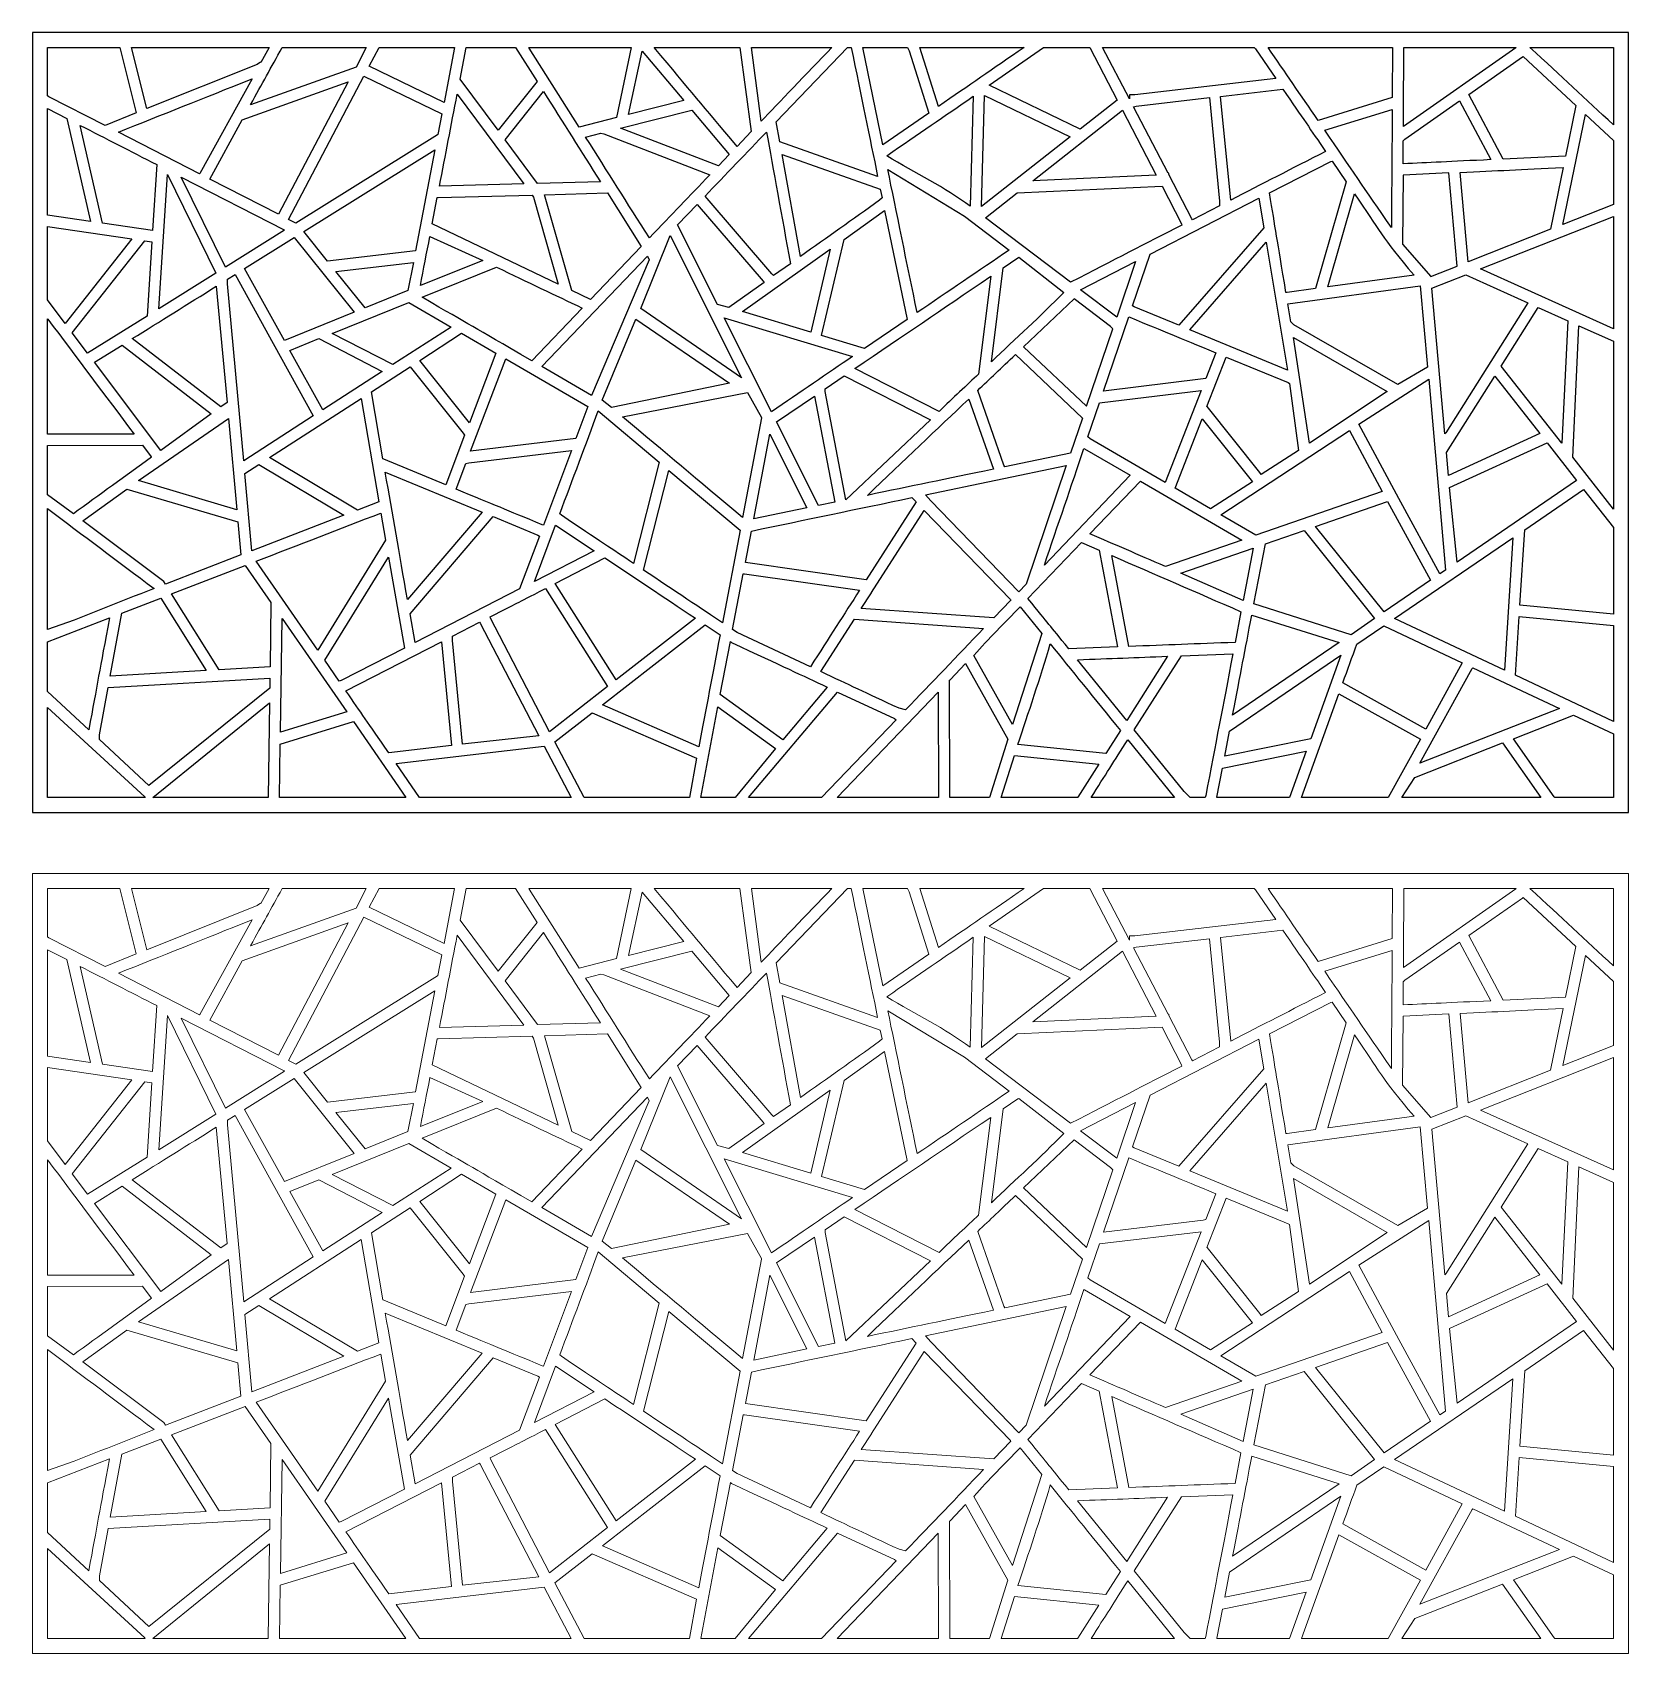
# Model space of a CAD drawing. Header units: centimetres. Extents: x -9.6 to 8.7, y -5.9 to 12.7.
import ezdxf

# ---------------------------------------------------------------- set-up
doc = ezdxf.new("R2010")
doc.units = ezdxf.units.CM
doc.header["$MEASUREMENT"] = 0
doc.layers.add('layer 1', color=7, linetype='Continuous')

msp = doc.modelspace()

# ---------------------------------------------------------------- linework, layer by layer
at = {"layer": 'layer 1', "color": 17}
for points, knots in [([(-9.64573, 3.76712), (-9.64573, 3.76712), (-9.64573, 12.73459), (-9.64573, 12.73459), (-9.64573, 12.73459), (-3.60843, 12.73459), (2.40099, 12.73459), (8.70075, 12.73459), (8.70075, 12.73459), (8.70075, 9.67505), (8.70075, 6.87624), (8.70075, 3.76712), (8.70075, 3.76712), (2.65615, 3.76712), (-3.45076, 3.76712), (-9.64573, 3.76712)], [0, 0, 0, 0, 0.2, 0.2, 0.2, 0.2, 0.4, 0.4, 0.4, 0.4, 0.6, 0.6, 0.6, 0.6, 1, 1, 1, 1]), ([(-9.47245, 12.00705), (-9.47245, 12.00705), (-9.45566, 11.99586), (-9.45566, 11.99586), (-9.45566, 11.99586), (-9.45566, 11.99586), (-8.81148, 11.66594), (-8.81148, 11.66594), (-8.81148, 11.66594), (-8.81148, 11.66594), (-8.45256, 11.80951), (-8.45256, 11.80951), (-8.45256, 11.80951), (-8.45256, 11.80951), (-8.63968, 12.56131), (-8.63968, 12.56131), (-8.63968, 12.56131), (-8.63968, 12.56131), (-9.47245, 12.56131), (-9.47245, 12.56131), (-9.47245, 12.56131), (-9.47245, 12.56131), (-9.47245, 12.00705), (-9.47245, 12.00705)], [0, 0, 0, 0, 0.14285714, 0.14285714, 0.14285714, 0.14285714, 0.28571429, 0.28571429, 0.28571429, 0.28571429, 0.42857143, 0.42857143, 0.42857143, 0.42857143, 0.57142857, 0.57142857, 0.57142857, 0.57142857, 0.71428571, 0.71428571, 0.71428571, 0.71428571, 1, 1, 1, 1]), ([(-8.50646, 12.56131), (-8.50646, 12.56131), (-8.33077, 11.85822), (-8.33077, 11.85822), (-8.33077, 11.85822), (-8.33077, 11.85822), (-7.06127, 12.36602), (-7.06127, 12.36602), (-7.06127, 12.36602), (-7.06127, 12.36602), (-7.02257, 12.39182), (-7.02257, 12.39182), (-7.02257, 12.39182), (-7.02257, 12.39182), (-7.01913, 12.38837), (-7.01913, 12.38837), (-7.01913, 12.38837), (-7.01913, 12.38837), (-6.92401, 12.56131), (-6.92401, 12.56131), (-6.92401, 12.56131), (-6.92401, 12.56131), (-8.50646, 12.56131), (-8.50646, 12.56131)], [0, 0, 0, 0, 0.14285714, 0.14285714, 0.14285714, 0.14285714, 0.28571429, 0.28571429, 0.28571429, 0.28571429, 0.42857143, 0.42857143, 0.42857143, 0.42857143, 0.57142857, 0.57142857, 0.57142857, 0.57142857, 0.71428571, 0.71428571, 0.71428571, 0.71428571, 1, 1, 1, 1]), ([(-6.77569, 12.56131), (-6.90701, 12.32254), (-6.99927, 12.15479), (-7.13854, 11.90157), (-7.13854, 11.90157), (-7.13854, 11.90157), (-5.92636, 12.3369), (-5.92636, 12.3369), (-5.92636, 12.3369), (-5.92636, 12.3369), (-5.80828, 12.56131), (-5.80828, 12.56131), (-5.80828, 12.56131), (-5.80828, 12.56131), (-6.77569, 12.56131), (-6.77569, 12.56131)], [0, 0, 0, 0, 0.2, 0.2, 0.2, 0.2, 0.4, 0.4, 0.4, 0.4, 0.6, 0.6, 0.6, 0.6, 1, 1, 1, 1]), ([(-5.66143, 12.56131), (-5.66143, 12.56131), (-5.77471, 12.346), (-5.77471, 12.346), (-5.77471, 12.346), (-5.77471, 12.346), (-4.91409, 11.93078), (-4.91409, 11.93078), (-4.91409, 11.93078), (-4.91409, 11.93078), (-4.79317, 12.56131), (-4.79317, 12.56131), (-4.79317, 12.56131), (-5.28466, 12.56131), (-5.50087, 12.56131), (-5.66143, 12.56131)], [0, 0, 0, 0, 0.2, 0.2, 0.2, 0.2, 0.4, 0.4, 0.4, 0.4, 0.6, 0.6, 0.6, 0.6, 1, 1, 1, 1]), ([(-4.66084, 12.56131), (-4.66084, 12.56131), (-4.73058, 12.19763), (-4.73058, 12.19763), (-4.73058, 12.19763), (-4.73058, 12.19763), (-4.2939, 11.60948), (-4.2939, 11.60948), (-4.2939, 11.60948), (-4.2939, 11.60948), (-3.84541, 12.1701), (-3.84541, 12.1701), (-3.84541, 12.1701), (-3.84541, 12.1701), (-4.09191, 12.56131), (-4.09191, 12.56131), (-4.09191, 12.56131), (-4.09191, 12.56131), (-4.66084, 12.56131), (-4.66084, 12.56131)], [0, 0, 0, 0, 0.16666667, 0.16666667, 0.16666667, 0.16666667, 0.33333333, 0.33333333, 0.33333333, 0.33333333, 0.5, 0.5, 0.5, 0.5, 0.66666667, 0.66666667, 0.66666667, 0.66666667, 1, 1, 1, 1]), ([(-3.93807, 12.56131), (-3.93807, 12.56131), (-3.93433, 12.55382), (-3.93433, 12.55382), (-3.93433, 12.55382), (-3.93433, 12.55382), (-3.3606, 11.64667), (-3.3606, 11.64667), (-3.3606, 11.64667), (-3.3606, 11.64667), (-2.93376, 11.75514), (-2.93376, 11.75514), (-2.93376, 11.75514), (-2.93376, 11.75514), (-2.76352, 12.56131), (-2.76352, 12.56131), (-2.76352, 12.56131), (-2.76352, 12.56131), (-3.93807, 12.56131), (-3.93807, 12.56131)], [0, 0, 0, 0, 0.16666667, 0.16666667, 0.16666667, 0.16666667, 0.33333333, 0.33333333, 0.33333333, 0.33333333, 0.5, 0.5, 0.5, 0.5, 0.66666667, 0.66666667, 0.66666667, 0.66666667, 1, 1, 1, 1]), ([(-2.15847, 11.95216), (-2.15847, 11.95216), (-2.63733, 12.51989), (-2.63733, 12.51989), (-2.63733, 12.51989), (-2.63733, 12.51989), (-2.79334, 11.79083), (-2.79334, 11.79083), (-2.79334, 11.79083), (-2.79334, 11.79083), (-2.15847, 11.95216), (-2.15847, 11.95216)], [0, 0, 0, 0, 0.25, 0.25, 0.25, 0.25, 0.5, 0.5, 0.5, 0.5, 1, 1, 1, 1]), ([(-2.49974, 12.56131), (-2.06961, 12.04846), (-1.94851, 11.90407), (-1.54654, 11.4248), (-1.54654, 11.4248), (-1.54654, 11.4248), (-1.38392, 11.59456), (-1.38392, 11.59456), (-1.38392, 11.59456), (-1.38392, 11.59456), (-1.51366, 12.56131), (-1.51366, 12.56131), (-1.51366, 12.56131), (-1.51366, 12.56131), (-2.49974, 12.56131), (-2.49974, 12.56131)], [0, 0, 0, 0, 0.2, 0.2, 0.2, 0.2, 0.4, 0.4, 0.4, 0.4, 0.6, 0.6, 0.6, 0.6, 1, 1, 1, 1]), ([(-1.38149, 12.56131), (-1.38149, 12.56131), (-1.26831, 11.71526), (-1.26831, 11.71526), (-1.26831, 11.71526), (-1.07637, 11.91564), (-0.74235, 12.26434), (-0.45789, 12.56131), (-0.45789, 12.56131), (-0.45789, 12.56131), (-1.38149, 12.56131), (-1.38149, 12.56131)], [0, 0, 0, 0, 0.25, 0.25, 0.25, 0.25, 0.5, 0.5, 0.5, 0.5, 1, 1, 1, 1]), ([(-0.27893, 12.56131), (-0.27893, 12.56131), (-1.0978, 11.70539), (-1.0978, 11.70539), (-1.0978, 11.70539), (-1.0978, 11.70539), (-1.05628, 11.47719), (-1.05628, 11.47719), (-1.05628, 11.47719), (-1.05628, 11.47719), (0.06951, 11.07985), (0.06951, 11.07985), (0.06951, 11.07985), (-0.01971, 11.51503), (-0.12038, 12.0061), (-0.23421, 12.56131), (-0.23421, 12.56131), (-0.23421, 12.56131), (-0.27893, 12.56131), (-0.27893, 12.56131)], [0, 0, 0, 0, 0.16666667, 0.16666667, 0.16666667, 0.16666667, 0.33333333, 0.33333333, 0.33333333, 0.33333333, 0.5, 0.5, 0.5, 0.5, 0.66666667, 0.66666667, 0.66666667, 0.66666667, 1, 1, 1, 1]), ([(-0.10154, 12.56131), (-0.10154, 12.56131), (0.12785, 11.44241), (0.12785, 11.44241), (0.12785, 11.44241), (0.12785, 11.44241), (0.65787, 11.80753), (0.65787, 11.80753), (0.65787, 11.80753), (0.65787, 11.80753), (0.43206, 12.52257), (0.43206, 12.52257), (0.43206, 12.52257), (0.43206, 12.52257), (0.41269, 12.56131), (0.41269, 12.56131), (0.41269, 12.56131), (0.41269, 12.56131), (-0.10154, 12.56131), (-0.10154, 12.56131)], [0, 0, 0, 0, 0.16666667, 0.16666667, 0.16666667, 0.16666667, 0.33333333, 0.33333333, 0.33333333, 0.33333333, 0.5, 0.5, 0.5, 0.5, 0.66666667, 0.66666667, 0.66666667, 0.66666667, 1, 1, 1, 1]), ([(0.55612, 12.56131), (0.55612, 12.56131), (0.7698, 11.88464), (0.7698, 11.88464), (0.7698, 11.88464), (1.12648, 12.13035), (1.38278, 12.30691), (1.75206, 12.56131), (1.75206, 12.56131), (1.75206, 12.56131), (0.55612, 12.56131), (0.55612, 12.56131)], [0, 0, 0, 0, 0.25, 0.25, 0.25, 0.25, 0.5, 0.5, 0.5, 0.5, 1, 1, 1, 1]), ([(1.97615, 12.56131), (1.97615, 12.56131), (1.35083, 12.12708), (1.35083, 12.12708), (1.35083, 12.12708), (1.35083, 12.12708), (2.39595, 11.62254), (2.39595, 11.62254), (2.39595, 11.62254), (2.39595, 11.62254), (2.82267, 11.95747), (2.82267, 11.95747), (2.82267, 11.95747), (2.82267, 11.95747), (2.5096, 12.56131), (2.5096, 12.56131), (2.5096, 12.56131), (2.5096, 12.56131), (1.97615, 12.56131), (1.97615, 12.56131)], [0, 0, 0, 0, 0.16666667, 0.16666667, 0.16666667, 0.16666667, 0.33333333, 0.33333333, 0.33333333, 0.33333333, 0.5, 0.5, 0.5, 0.5, 0.66666667, 0.66666667, 0.66666667, 0.66666667, 1, 1, 1, 1]), ([(2.65411, 12.56131), (2.65411, 12.56131), (2.96296, 11.96946), (2.96296, 11.96946), (2.96296, 11.96946), (2.96296, 11.96946), (2.96296, 12.01579), (2.96296, 12.01579), (2.96296, 12.01579), (2.96296, 12.01579), (3.02418, 12.01579), (3.02418, 12.01579), (3.02418, 12.01579), (3.02418, 12.01579), (4.64461, 12.20421), (4.64461, 12.20421), (4.64461, 12.20421), (4.64461, 12.20421), (4.41074, 12.54603), (4.41074, 12.54603), (4.41074, 12.54603), (4.41074, 12.54603), (4.39546, 12.56131), (4.39546, 12.56131), (4.39546, 12.56131), (4.39546, 12.56131), (2.65411, 12.56131), (2.65411, 12.56131)], [0, 0, 0, 0, 0.125, 0.125, 0.125, 0.125, 0.25, 0.25, 0.25, 0.25, 0.375, 0.375, 0.375, 0.375, 0.5, 0.5, 0.5, 0.5, 0.625, 0.625, 0.625, 0.625, 0.75, 0.75, 0.75, 0.75, 1, 1, 1, 1]), ([(5.98791, 12.56131), (5.98791, 12.56131), (4.55776, 12.56131), (4.55776, 12.56131), (4.55776, 12.56131), (4.75432, 12.27402), (4.92816, 12.01995), (5.1314, 11.72292), (5.1314, 11.72292), (5.1314, 11.72292), (5.98505, 11.98558), (5.98505, 11.98558), (5.98505, 11.98558), (5.98505, 11.98558), (5.98791, 12.56131), (5.98791, 12.56131)], [0, 0, 0, 0, 0.2, 0.2, 0.2, 0.2, 0.4, 0.4, 0.4, 0.4, 0.6, 0.6, 0.6, 0.6, 1, 1, 1, 1]), ([(6.11782, 12.56131), (6.11548, 12.2252), (6.11485, 11.9622), (6.11265, 11.65364), (6.11265, 11.65364), (6.11265, 11.65364), (7.40447, 12.55805), (7.40447, 12.55805), (7.40447, 12.55805), (7.40447, 12.55805), (7.40772, 12.56131), (7.40772, 12.56131), (7.40772, 12.56131), (7.40772, 12.56131), (6.11782, 12.56131), (6.11782, 12.56131)], [0, 0, 0, 0, 0.2, 0.2, 0.2, 0.2, 0.4, 0.4, 0.4, 0.4, 0.6, 0.6, 0.6, 0.6, 1, 1, 1, 1]), ([(7.56738, 12.56131), (7.93348, 12.22233), (8.19772, 11.97766), (8.52746, 11.67234), (8.52746, 11.67234), (8.52746, 11.67234), (8.52746, 12.56131), (8.52746, 12.56131), (8.52746, 12.56131), (8.52746, 12.56131), (7.56738, 12.56131), (7.56738, 12.56131)], [0, 0, 0, 0, 0.25, 0.25, 0.25, 0.25, 0.5, 0.5, 0.5, 0.5, 1, 1, 1, 1]), ([(8.0959, 11.89482), (8.0959, 11.89482), (7.48902, 12.45675), (7.48902, 12.45675), (7.48902, 12.45675), (7.48902, 12.45675), (7.47976, 12.45211), (7.47976, 12.45211), (7.47976, 12.45211), (7.47976, 12.45211), (6.86478, 12.02157), (6.86478, 12.02157), (6.86478, 12.02157), (6.86478, 12.02157), (7.25937, 11.27881), (7.25937, 11.27881), (7.25937, 11.27881), (7.25937, 11.27881), (7.9755, 11.31277), (7.9755, 11.31277), (7.9755, 11.31277), (7.9755, 11.31277), (8.0959, 11.89482), (8.0959, 11.89482)], [0, 0, 0, 0, 0.14285714, 0.14285714, 0.14285714, 0.14285714, 0.28571429, 0.28571429, 0.28571429, 0.28571429, 0.42857143, 0.42857143, 0.42857143, 0.42857143, 0.57142857, 0.57142857, 0.57142857, 0.57142857, 0.71428571, 0.71428571, 0.71428571, 0.71428571, 1, 1, 1, 1]), ([(-7.72458, 11.10928), (-7.72458, 11.10928), (-7.72024, 11.11362), (-7.72024, 11.11362), (-7.72024, 11.11362), (-7.72024, 11.11362), (-7.1217, 12.20187), (-7.1217, 12.20187), (-7.1217, 12.20187), (-7.69418, 11.97288), (-8.14826, 11.79125), (-8.65802, 11.58734), (-8.65802, 11.58734), (-8.65802, 11.58734), (-7.72458, 11.10928), (-7.72458, 11.10928)], [0, 0, 0, 0, 0.2, 0.2, 0.2, 0.2, 0.4, 0.4, 0.4, 0.4, 0.6, 0.6, 0.6, 0.6, 1, 1, 1, 1]), ([(-7.23319, 11.72949), (-7.23319, 11.72949), (-7.60705, 11.04909), (-7.60705, 11.04909), (-7.60705, 11.04909), (-7.60705, 11.04909), (-6.81688, 10.64441), (-6.81688, 10.64441), (-6.81688, 10.64441), (-6.81688, 10.64441), (-6.01595, 12.16663), (-6.01595, 12.16663), (-6.01595, 12.16663), (-6.01595, 12.16663), (-7.23319, 11.72949), (-7.23319, 11.72949)], [0, 0, 0, 0, 0.2, 0.2, 0.2, 0.2, 0.4, 0.4, 0.4, 0.4, 0.6, 0.6, 0.6, 0.6, 1, 1, 1, 1]), ([(-4.98503, 11.56089), (-4.98503, 11.56089), (-4.93942, 11.7987), (-4.93942, 11.7987), (-4.93942, 11.7987), (-4.93942, 11.7987), (-5.83527, 12.23092), (-5.83527, 12.23092), (-5.83527, 12.23092), (-5.83527, 12.23092), (-6.70119, 10.58516), (-6.70119, 10.58516), (-6.70119, 10.58516), (-6.70119, 10.58516), (-6.61617, 10.54161), (-6.61617, 10.54161), (-6.61617, 10.54161), (-6.61617, 10.54161), (-4.98921, 11.55671), (-4.98921, 11.55671), (-4.98921, 11.55671), (-4.98921, 11.55671), (-4.98503, 11.56089), (-4.98503, 11.56089)], [0, 0, 0, 0, 0.14285714, 0.14285714, 0.14285714, 0.14285714, 0.28571429, 0.28571429, 0.28571429, 0.28571429, 0.42857143, 0.42857143, 0.42857143, 0.42857143, 0.57142857, 0.57142857, 0.57142857, 0.57142857, 0.71428571, 0.71428571, 0.71428571, 0.71428571, 1, 1, 1, 1]), ([(-4.76381, 12.02437), (-4.83486, 11.65391), (-4.89664, 11.33176), (-4.96685, 10.96568), (-4.96685, 10.96568), (-4.96685, 10.96568), (-3.99767, 10.99249), (-3.99767, 10.99249), (-3.99767, 10.99249), (-3.99767, 10.99249), (-4.76381, 12.02437), (-4.76381, 12.02437)], [0, 0, 0, 0, 0.25, 0.25, 0.25, 0.25, 0.5, 0.5, 0.5, 0.5, 1, 1, 1, 1]), ([(-3.11605, 11.01688), (-3.33846, 11.36854), (-3.54651, 11.69748), (-3.77193, 12.05391), (-3.77193, 12.05391), (-3.77193, 12.05391), (-4.21379, 11.50158), (-4.21379, 11.50158), (-4.21379, 11.50158), (-4.21379, 11.50158), (-3.83906, 10.99688), (-3.83906, 10.99688), (-3.83906, 10.99688), (-3.83906, 10.99688), (-3.11605, 11.01688), (-3.11605, 11.01688)], [0, 0, 0, 0, 0.2, 0.2, 0.2, 0.2, 0.4, 0.4, 0.4, 0.4, 0.6, 0.6, 0.6, 0.6, 1, 1, 1, 1]), ([(1.13197, 10.73673), (1.13197, 10.73673), (1.16853, 12.0015), (1.16853, 12.0015), (1.16853, 12.0015), (0.82587, 11.76545), (0.54893, 11.57467), (0.17417, 11.3165), (0.17417, 11.3165), (0.50656, 11.11476), (0.84418, 10.95417), (1.13197, 10.73673)], [0, 0, 0, 0, 0.25, 0.25, 0.25, 0.25, 0.5, 0.5, 0.5, 0.5, 1, 1, 1, 1]), ([(1.26186, 10.73243), (1.26186, 10.73243), (2.2821, 11.53319), (2.2821, 11.53319), (2.2821, 11.53319), (2.2821, 11.53319), (1.29873, 12.00792), (1.29873, 12.00792), (1.29873, 12.00792), (1.29873, 12.00792), (1.26186, 10.73243), (1.26186, 10.73243)], [0, 0, 0, 0, 0.25, 0.25, 0.25, 0.25, 0.5, 0.5, 0.5, 0.5, 1, 1, 1, 1]), ([(3.68701, 10.58178), (3.68701, 10.58178), (3.99792, 10.74122), (3.99792, 10.74122), (3.99792, 10.74122), (3.99792, 10.74122), (3.99792, 10.7933), (3.99792, 10.7933), (3.99792, 10.7933), (3.99792, 10.7933), (3.88262, 11.98477), (3.88262, 11.98477), (3.88262, 11.98477), (3.88262, 11.98477), (3.03963, 11.88675), (3.03963, 11.88675), (3.03963, 11.88675), (3.03963, 11.88675), (3.00991, 11.87932), (3.00991, 11.87932), (3.00991, 11.87932), (3.00991, 11.87932), (3.4079, 11.11517), (3.4079, 11.11517), (3.4079, 11.11517), (3.4079, 11.11517), (3.4154, 11.11705), (3.4154, 11.11705), (3.4154, 11.11705), (3.4154, 11.11705), (3.4154, 11.10077), (3.4154, 11.10077), (3.4154, 11.10077), (3.4154, 11.10077), (3.68105, 10.59073), (3.68105, 10.59073), (3.68105, 10.59073), (3.68105, 10.59073), (3.68701, 10.58178), (3.68701, 10.58178)], [0, 0, 0, 0, 0.09090909, 0.09090909, 0.09090909, 0.09090909, 0.18181818, 0.18181818, 0.18181818, 0.18181818, 0.27272727, 0.27272727, 0.27272727, 0.27272727, 0.36363636, 0.36363636, 0.36363636, 0.36363636, 0.45454545, 0.45454545, 0.45454545, 0.45454545, 0.54545455, 0.54545455, 0.54545455, 0.54545455, 0.63636364, 0.63636364, 0.63636364, 0.63636364, 0.72727273, 0.72727273, 0.72727273, 0.72727273, 0.81818182, 0.81818182, 0.81818182, 0.81818182, 1, 1, 1, 1]), ([(4.12712, 10.80747), (4.48534, 10.99118), (4.82381, 11.16475), (5.21764, 11.36671), (5.21764, 11.36671), (5.04262, 11.62251), (4.95858, 11.74534), (4.72754, 12.08302), (4.72754, 12.08302), (4.72754, 12.08302), (4.01173, 11.99978), (4.01173, 11.99978), (4.01173, 11.99978), (4.01173, 11.99978), (4.12712, 10.80747), (4.12712, 10.80747)], [0, 0, 0, 0, 0.2, 0.2, 0.2, 0.2, 0.4, 0.4, 0.4, 0.4, 0.6, 0.6, 0.6, 0.6, 1, 1, 1, 1]), ([(6.75751, 11.94647), (6.75751, 11.94647), (6.13055, 11.50753), (6.13055, 11.50753), (6.13055, 11.50753), (6.13055, 11.50753), (6.11147, 11.48844), (6.11147, 11.48844), (6.11147, 11.48844), (6.11147, 11.48844), (6.10958, 11.2243), (6.10958, 11.2243), (6.10958, 11.2243), (6.39861, 11.23801), (6.65437, 11.25013), (7.11582, 11.27201), (7.11582, 11.27201), (7.11582, 11.27201), (6.75751, 11.94647), (6.75751, 11.94647)], [0, 0, 0, 0, 0.16666667, 0.16666667, 0.16666667, 0.16666667, 0.33333333, 0.33333333, 0.33333333, 0.33333333, 0.5, 0.5, 0.5, 0.5, 0.66666667, 0.66666667, 0.66666667, 0.66666667, 1, 1, 1, 1]), ([(-9.47245, 10.63455), (-9.47245, 10.63455), (-8.97716, 10.56301), (-8.97716, 10.56301), (-8.97716, 10.56301), (-8.97716, 10.56301), (-9.24937, 11.74418), (-9.24937, 11.74418), (-9.24937, 11.74418), (-9.24937, 11.74418), (-9.47245, 11.85844), (-9.47245, 11.85844), (-9.47245, 11.85844), (-9.47245, 11.85844), (-9.47245, 10.63455), (-9.47245, 10.63455)], [0, 0, 0, 0, 0.2, 0.2, 0.2, 0.2, 0.4, 0.4, 0.4, 0.4, 0.6, 0.6, 0.6, 0.6, 1, 1, 1, 1]), ([(-1.76123, 11.20067), (-1.76123, 11.20067), (-1.63698, 11.33039), (-1.63698, 11.33039), (-1.63698, 11.33039), (-1.63698, 11.33039), (-2.06576, 11.84163), (-2.06576, 11.84163), (-2.06576, 11.84163), (-2.06576, 11.84163), (-2.88621, 11.63278), (-2.88621, 11.63278), (-2.88621, 11.63278), (-2.88621, 11.63278), (-1.76123, 11.20067), (-1.76123, 11.20067)], [0, 0, 0, 0, 0.2, 0.2, 0.2, 0.2, 0.4, 0.4, 0.4, 0.4, 0.6, 0.6, 0.6, 0.6, 1, 1, 1, 1]), ([(3.27174, 11.09525), (3.27174, 11.09525), (2.88375, 11.84019), (2.88375, 11.84019), (2.88375, 11.84019), (2.88375, 11.84019), (1.85141, 11.02993), (1.85141, 11.02993), (1.85141, 11.02993), (1.85141, 11.02993), (3.27174, 11.09525), (3.27174, 11.09525)], [0, 0, 0, 0, 0.25, 0.25, 0.25, 0.25, 0.5, 0.5, 0.5, 0.5, 1, 1, 1, 1]), ([(5.98408, 11.8493), (5.98408, 11.8493), (5.20825, 11.61059), (5.20825, 11.61059), (5.20825, 11.61059), (5.51614, 11.1606), (5.65977, 10.95068), (5.97437, 10.49087), (5.97437, 10.49087), (5.97762, 10.94572), (5.98086, 11.39838), (5.98408, 11.8493)], [0, 0, 0, 0, 0.25, 0.25, 0.25, 0.25, 0.5, 0.5, 0.5, 0.5, 1, 1, 1, 1]), ([(8.52746, 11.4933), (8.52746, 11.4933), (8.20728, 11.79169), (8.20728, 11.79169), (8.20728, 11.79169), (8.20728, 11.79169), (7.94599, 10.52854), (7.94599, 10.52854), (7.94599, 10.52854), (7.94599, 10.52854), (8.52746, 10.75777), (8.52746, 10.75777), (8.52746, 10.75777), (8.52746, 10.75777), (8.52746, 11.4933), (8.52746, 11.4933)], [0, 0, 0, 0, 0.2, 0.2, 0.2, 0.2, 0.4, 0.4, 0.4, 0.4, 0.6, 0.6, 0.6, 0.6, 1, 1, 1, 1]), ([(-8.26513, 10.45785), (-8.26513, 10.45785), (-8.21677, 11.21534), (-8.21677, 11.21534), (-8.21677, 11.21534), (-8.52386, 11.37262), (-8.79955, 11.51381), (-9.09659, 11.66594), (-9.09659, 11.66594), (-9.09659, 11.66594), (-8.83916, 10.54263), (-8.83916, 10.54263), (-8.83916, 10.54263), (-8.83916, 10.54263), (-8.26513, 10.45785), (-8.26513, 10.45785)], [0, 0, 0, 0, 0.2, 0.2, 0.2, 0.2, 0.4, 0.4, 0.4, 0.4, 0.6, 0.6, 0.6, 0.6, 1, 1, 1, 1]), ([(-2.55465, 10.37237), (-2.28525, 10.65362), (-2.10426, 10.84257), (-1.8587, 11.09892), (-1.8587, 11.09892), (-1.8587, 11.09892), (-3.0769, 11.56746), (-3.0769, 11.56746), (-3.0769, 11.56746), (-3.0769, 11.56746), (-3.11105, 11.57599), (-3.11105, 11.57599), (-3.11105, 11.57599), (-3.11105, 11.57599), (-3.28753, 11.53115), (-3.28753, 11.53115), (-3.28753, 11.53115), (-3.03417, 11.13055), (-2.8147, 10.78355), (-2.55465, 10.37237)], [0, 0, 0, 0, 0.16666667, 0.16666667, 0.16666667, 0.16666667, 0.33333333, 0.33333333, 0.33333333, 0.33333333, 0.5, 0.5, 0.5, 0.5, 0.66666667, 0.66666667, 0.66666667, 0.66666667, 1, 1, 1, 1]), ([(-1.20881, 11.5895), (-1.42353, 11.36534), (-1.68454, 11.09286), (-1.9148, 10.85247), (-1.9148, 10.85247), (-1.9148, 10.85247), (-1.14711, 9.96027), (-1.14711, 9.96027), (-1.14711, 9.96027), (-1.14711, 9.96027), (-1.12611, 9.93926), (-1.12611, 9.93926), (-1.12611, 9.93926), (-1.12611, 9.93926), (-0.93348, 10.07624), (-0.93348, 10.07624), (-0.93348, 10.07624), (-1.03049, 10.60942), (-1.1332, 11.17394), (-1.20881, 11.5895)], [0, 0, 0, 0, 0.16666667, 0.16666667, 0.16666667, 0.16666667, 0.33333333, 0.33333333, 0.33333333, 0.33333333, 0.5, 0.5, 0.5, 0.5, 0.66666667, 0.66666667, 0.66666667, 0.66666667, 1, 1, 1, 1]), ([(-5.24139, 10.22415), (-5.24139, 10.22415), (-5.01874, 11.3851), (-5.01874, 11.3851), (-5.01874, 11.3851), (-5.01874, 11.3851), (-6.52442, 10.44567), (-6.52442, 10.44567), (-6.52442, 10.44567), (-6.52442, 10.44567), (-6.25309, 10.10651), (-6.25309, 10.10651), (-6.25309, 10.10651), (-6.25309, 10.10651), (-5.24139, 10.22415), (-5.24139, 10.22415)], [0, 0, 0, 0, 0.2, 0.2, 0.2, 0.2, 0.4, 0.4, 0.4, 0.4, 0.6, 0.6, 0.6, 0.6, 1, 1, 1, 1]), ([(0.12003, 10.83346), (0.12003, 10.83346), (0.09997, 10.93128), (0.09997, 10.93128), (0.09997, 10.93128), (0.09997, 10.93128), (-1.02948, 11.32991), (-1.02948, 11.32991), (-1.02948, 11.32991), (-1.02948, 11.32991), (-0.81652, 10.15941), (-0.81652, 10.15941), (-0.81652, 10.15941), (-0.50408, 10.38159), (-0.2272, 10.57849), (0.09213, 10.80556), (0.09213, 10.80556), (0.09213, 10.80556), (0.12003, 10.83346), (0.12003, 10.83346)], [0, 0, 0, 0, 0.16666667, 0.16666667, 0.16666667, 0.16666667, 0.33333333, 0.33333333, 0.33333333, 0.33333333, 0.5, 0.5, 0.5, 0.5, 0.66666667, 0.66666667, 0.66666667, 0.66666667, 1, 1, 1, 1]), ([(5.28009, 11.25268), (5.28009, 11.25268), (4.57331, 10.89023), (4.57331, 10.89023), (4.57331, 10.89023), (4.64243, 10.47341), (4.66045, 10.36469), (4.76291, 9.74685), (4.76291, 9.74685), (4.76291, 9.74685), (4.77504, 9.74685), (4.77504, 9.74685), (4.77504, 9.74685), (4.77504, 9.74685), (5.10185, 9.79099), (5.10185, 9.79099), (5.10185, 9.79099), (5.10185, 9.79099), (5.45593, 11.01845), (5.45593, 11.01845), (5.45593, 11.01845), (5.45593, 11.01845), (5.29339, 11.25601), (5.29339, 11.25601), (5.29339, 11.25601), (5.29339, 11.25601), (5.28009, 11.25268), (5.28009, 11.25268)], [0, 0, 0, 0, 0.125, 0.125, 0.125, 0.125, 0.25, 0.25, 0.25, 0.25, 0.375, 0.375, 0.375, 0.375, 0.5, 0.5, 0.5, 0.5, 0.625, 0.625, 0.625, 0.625, 0.75, 0.75, 0.75, 0.75, 1, 1, 1, 1]), ([(7.80149, 10.47158), (7.80149, 10.47158), (7.94832, 11.18137), (7.94832, 11.18137), (7.94832, 11.18137), (7.46066, 11.15825), (7.18991, 11.14541), (6.76493, 11.12526), (6.76493, 11.12526), (6.76493, 11.12526), (6.8553, 10.09857), (6.8553, 10.09857), (6.8553, 10.09857), (6.8553, 10.09857), (7.80149, 10.47158), (7.80149, 10.47158)], [0, 0, 0, 0, 0.2, 0.2, 0.2, 0.2, 0.4, 0.4, 0.4, 0.4, 0.6, 0.6, 0.6, 0.6, 1, 1, 1, 1]), ([(-8.09385, 11.10093), (-8.09385, 11.10093), (-8.19232, 9.55821), (-8.19232, 9.55821), (-8.19232, 9.55821), (-8.19232, 9.55821), (-7.53851, 9.96615), (-7.53851, 9.96615), (-7.53851, 9.96615), (-7.53851, 9.96615), (-8.09385, 11.10093), (-8.09385, 11.10093)], [0, 0, 0, 0, 0.25, 0.25, 0.25, 0.25, 0.5, 0.5, 0.5, 0.5, 1, 1, 1, 1]), ([(-6.74656, 10.46026), (-6.74656, 10.46026), (-6.75089, 10.46459), (-6.75089, 10.46459), (-6.75089, 10.46459), (-6.75089, 10.46459), (-7.93432, 11.07069), (-7.93432, 11.07069), (-7.93432, 11.07069), (-7.93432, 11.07069), (-7.4273, 10.03553), (-7.4273, 10.03553), (-7.4273, 10.03553), (-7.4273, 10.03553), (-6.74656, 10.46026), (-6.74656, 10.46026)], [0, 0, 0, 0, 0.2, 0.2, 0.2, 0.2, 0.4, 0.4, 0.4, 0.4, 0.6, 0.6, 0.6, 0.6, 1, 1, 1, 1]), ([(1.58259, 10.23337), (1.58259, 10.23337), (1.06926, 10.62122), (1.06926, 10.62122), (1.06926, 10.62122), (1.06926, 10.62122), (0.18635, 11.15708), (0.18635, 11.15708), (0.18635, 11.15708), (0.27909, 10.70474), (0.41017, 10.06535), (0.52327, 9.51366), (0.52327, 9.51366), (0.87898, 9.75533), (1.23118, 9.99462), (1.58259, 10.23337)], [0, 0, 0, 0, 0.2, 0.2, 0.2, 0.2, 0.4, 0.4, 0.4, 0.4, 0.6, 0.6, 0.6, 0.6, 1, 1, 1, 1]), ([(6.63501, 11.1191), (6.63501, 11.1191), (6.72921, 10.04887), (6.72921, 10.04887), (6.72921, 10.04887), (6.72921, 10.04887), (6.42896, 9.9305), (6.42896, 9.9305), (6.42896, 9.9305), (6.42896, 9.9305), (6.10297, 10.29961), (6.10297, 10.29961), (6.10297, 10.29961), (6.10297, 10.29961), (6.10865, 11.09415), (6.10865, 11.09415), (6.10865, 11.09415), (6.10865, 11.09415), (6.63501, 11.1191), (6.63501, 11.1191)], [0, 0, 0, 0, 0.16666667, 0.16666667, 0.16666667, 0.16666667, 0.33333333, 0.33333333, 0.33333333, 0.33333333, 0.5, 0.5, 0.5, 0.5, 0.66666667, 0.66666667, 0.66666667, 0.66666667, 1, 1, 1, 1]), ([(-4.99238, 10.83534), (-4.99238, 10.83534), (-5.04915, 10.53508), (-5.04915, 10.53508), (-5.04915, 10.53508), (-5.04915, 10.53508), (-3.6013, 9.8414), (-3.6013, 9.8414), (-3.6013, 9.8414), (-3.6013, 9.8414), (-3.88591, 10.84196), (-3.88591, 10.84196), (-3.88591, 10.84196), (-3.88591, 10.84196), (-3.90308, 10.86509), (-3.90308, 10.86509), (-3.90308, 10.86509), (-3.90308, 10.86509), (-4.98164, 10.83525), (-4.98164, 10.83525), (-4.98164, 10.83525), (-4.98164, 10.83525), (-4.99238, 10.83534), (-4.99238, 10.83534)], [0, 0, 0, 0, 0.14285714, 0.14285714, 0.14285714, 0.14285714, 0.28571429, 0.28571429, 0.28571429, 0.28571429, 0.42857143, 0.42857143, 0.42857143, 0.42857143, 0.57142857, 0.57142857, 0.57142857, 0.57142857, 0.71428571, 0.71428571, 0.71428571, 0.71428571, 1, 1, 1, 1]), ([(-3.23207, 9.66518), (-3.23207, 9.66518), (-2.64728, 10.27568), (-2.64728, 10.27568), (-2.64728, 10.27568), (-2.64728, 10.27568), (-3.03524, 10.8891), (-3.03524, 10.8891), (-3.03524, 10.8891), (-3.03524, 10.8891), (-3.75851, 10.86909), (-3.75851, 10.86909), (-3.75851, 10.86909), (-3.75851, 10.86909), (-3.44496, 9.76678), (-3.44496, 9.76678), (-3.44496, 9.76678), (-3.44496, 9.76678), (-3.23207, 9.66518), (-3.23207, 9.66518)], [0, 0, 0, 0, 0.16666667, 0.16666667, 0.16666667, 0.16666667, 0.33333333, 0.33333333, 0.33333333, 0.33333333, 0.5, 0.5, 0.5, 0.5, 0.66666667, 0.66666667, 0.66666667, 0.66666667, 1, 1, 1, 1]), ([(2.28717, 9.86391), (2.79305, 10.12334), (3.13756, 10.30001), (3.56735, 10.52041), (3.56735, 10.52041), (3.56735, 10.52041), (3.56386, 10.53439), (3.56386, 10.53439), (3.56386, 10.53439), (3.56386, 10.53439), (3.33792, 10.96819), (3.33792, 10.96819), (3.33792, 10.96819), (3.33792, 10.96819), (1.67152, 10.89139), (1.67152, 10.89139), (1.67152, 10.89139), (1.67152, 10.89139), (1.30819, 10.60358), (1.30819, 10.60358), (1.30819, 10.60358), (1.30819, 10.60358), (2.28717, 9.86391), (2.28717, 9.86391)], [0, 0, 0, 0, 0.14285714, 0.14285714, 0.14285714, 0.14285714, 0.28571429, 0.28571429, 0.28571429, 0.28571429, 0.42857143, 0.42857143, 0.42857143, 0.42857143, 0.57142857, 0.57142857, 0.57142857, 0.57142857, 0.71428571, 0.71428571, 0.71428571, 0.71428571, 1, 1, 1, 1]), ([(4.45189, 10.82797), (4.45189, 10.82797), (3.20082, 10.18639), (3.20082, 10.18639), (3.20082, 10.18639), (3.20082, 10.18639), (2.99919, 9.59337), (2.99919, 9.59337), (2.99919, 9.59337), (2.99919, 9.59337), (3.01886, 9.58026), (3.01886, 9.58026), (3.01886, 9.58026), (3.01886, 9.58026), (3.53259, 9.36806), (3.53259, 9.36806), (3.53259, 9.36806), (3.53259, 9.36806), (4.50804, 10.4894), (4.50804, 10.4894), (4.50804, 10.4894), (4.50804, 10.4894), (4.45189, 10.82797), (4.45189, 10.82797)], [0, 0, 0, 0, 0.14285714, 0.14285714, 0.14285714, 0.14285714, 0.28571429, 0.28571429, 0.28571429, 0.28571429, 0.42857143, 0.42857143, 0.42857143, 0.42857143, 0.57142857, 0.57142857, 0.57142857, 0.57142857, 0.71428571, 0.71428571, 0.71428571, 0.71428571, 1, 1, 1, 1]), ([(5.55107, 10.87939), (5.55107, 10.87939), (5.2426, 9.81), (5.2426, 9.81), (5.2426, 9.81), (5.2426, 9.81), (6.23459, 9.94399), (6.23459, 9.94399), (6.23459, 9.94399), (5.86464, 10.37939), (5.83472, 10.46482), (5.55107, 10.87939)], [0, 0, 0, 0, 0.25, 0.25, 0.25, 0.25, 0.5, 0.5, 0.5, 0.5, 1, 1, 1, 1]), ([(-2.00543, 10.75786), (-2.00543, 10.75786), (-2.23134, 10.52202), (-2.23134, 10.52202), (-2.23134, 10.52202), (-2.23134, 10.52202), (-1.76994, 9.60577), (-1.76994, 9.60577), (-1.76994, 9.60577), (-1.76994, 9.60577), (-1.64129, 9.57291), (-1.64129, 9.57291), (-1.64129, 9.57291), (-1.64129, 9.57291), (-1.23618, 9.86099), (-1.23618, 9.86099), (-1.23618, 9.86099), (-1.23618, 9.86099), (-1.24663, 9.87666), (-1.24663, 9.87666), (-1.24663, 9.87666), (-1.24663, 9.87666), (-2.00543, 10.75786), (-2.00543, 10.75786)], [0, 0, 0, 0, 0.14285714, 0.14285714, 0.14285714, 0.14285714, 0.28571429, 0.28571429, 0.28571429, 0.28571429, 0.42857143, 0.42857143, 0.42857143, 0.42857143, 0.57142857, 0.57142857, 0.57142857, 0.57142857, 0.71428571, 0.71428571, 0.71428571, 0.71428571, 1, 1, 1, 1]), ([(-0.08127, 9.10293), (-0.08127, 9.10293), (0.40683, 9.43455), (0.40683, 9.43455), (0.40683, 9.43455), (0.40683, 9.43455), (0.15, 10.68725), (0.15, 10.68725), (0.15, 10.68725), (0.15, 10.68725), (-0.31603, 10.35584), (-0.31603, 10.35584), (-0.31603, 10.35584), (-0.31603, 10.35584), (-0.57449, 9.25152), (-0.57449, 9.25152), (-0.57449, 9.25152), (-0.57449, 9.25152), (-0.08127, 9.10293), (-0.08127, 9.10293)], [0, 0, 0, 0, 0.16666667, 0.16666667, 0.16666667, 0.16666667, 0.33333333, 0.33333333, 0.33333333, 0.33333333, 0.5, 0.5, 0.5, 0.5, 0.66666667, 0.66666667, 0.66666667, 0.66666667, 1, 1, 1, 1]), ([(-9.47245, 10.50484), (-9.47245, 10.50484), (-9.47245, 9.66221), (-9.47245, 9.66221), (-9.47245, 9.66221), (-9.47245, 9.66221), (-9.26874, 9.38964), (-9.26874, 9.38964), (-9.26874, 9.38964), (-9.26874, 9.38964), (-8.50483, 10.36188), (-8.50483, 10.36188), (-8.50483, 10.36188), (-8.50483, 10.36188), (-9.47245, 10.50484), (-9.47245, 10.50484)], [0, 0, 0, 0, 0.2, 0.2, 0.2, 0.2, 0.4, 0.4, 0.4, 0.4, 0.6, 0.6, 0.6, 0.6, 1, 1, 1, 1]), ([(8.52746, 10.61807), (8.52746, 10.61807), (6.99841, 10.01529), (6.99841, 10.01529), (6.99841, 10.01529), (6.99841, 10.01529), (8.52746, 9.32643), (8.52746, 9.32643), (8.52746, 9.32643), (8.52746, 9.32643), (8.52746, 10.61807), (8.52746, 10.61807)], [0, 0, 0, 0, 0.25, 0.25, 0.25, 0.25, 0.5, 0.5, 0.5, 0.5, 1, 1, 1, 1]), ([(-9.1875, 9.28131), (-9.1875, 9.28131), (-9.01173, 9.04696), (-9.01173, 9.04696), (-9.01173, 9.04696), (-9.01173, 9.04696), (-8.32795, 9.47359), (-8.32795, 9.47359), (-8.32795, 9.47359), (-8.32795, 9.47359), (-8.27343, 10.32771), (-8.27343, 10.32771), (-8.27343, 10.32771), (-8.27343, 10.32771), (-8.35549, 10.33945), (-8.35549, 10.33945), (-8.35549, 10.33945), (-8.35549, 10.33945), (-9.1875, 9.28131), (-9.1875, 9.28131)], [0, 0, 0, 0, 0.16666667, 0.16666667, 0.16666667, 0.16666667, 0.33333333, 0.33333333, 0.33333333, 0.33333333, 0.5, 0.5, 0.5, 0.5, 0.66666667, 0.66666667, 0.66666667, 0.66666667, 1, 1, 1, 1]), ([(-7.20677, 10.01994), (-7.20677, 10.01994), (-6.75018, 9.19458), (-6.75018, 9.19458), (-6.75018, 9.19458), (-6.75018, 9.19458), (-5.9482, 9.51736), (-5.9482, 9.51736), (-5.9482, 9.51736), (-5.9482, 9.51736), (-6.63544, 10.37641), (-6.63544, 10.37641), (-6.63544, 10.37641), (-6.63544, 10.37641), (-7.20677, 10.01994), (-7.20677, 10.01994)], [0, 0, 0, 0, 0.2, 0.2, 0.2, 0.2, 0.4, 0.4, 0.4, 0.4, 0.6, 0.6, 0.6, 0.6, 1, 1, 1, 1]), ([(-5.18576, 9.82422), (-5.18576, 9.82422), (-4.47033, 10.11216), (-4.47033, 10.11216), (-4.47033, 10.11216), (-4.47033, 10.11216), (-5.07735, 10.38948), (-5.07735, 10.38948), (-5.07735, 10.38948), (-5.11444, 10.1961), (-5.14895, 10.01613), (-5.18576, 9.82422)], [0, 0, 0, 0, 0.25, 0.25, 0.25, 0.25, 0.5, 0.5, 0.5, 0.5, 1, 1, 1, 1]), ([(-1.49384, 8.76428), (-1.49384, 8.76428), (-2.31468, 10.39839), (-2.31468, 10.39839), (-2.31468, 10.39839), (-2.31468, 10.39839), (-2.65381, 9.56111), (-2.65381, 9.56111), (-2.65381, 9.56111), (-2.65381, 9.56111), (-1.49384, 8.76428), (-1.49384, 8.76428)], [0, 0, 0, 0, 0.25, 0.25, 0.25, 0.25, 0.5, 0.5, 0.5, 0.5, 1, 1, 1, 1]), ([(4.77937, 8.85309), (4.77937, 8.85309), (4.53561, 10.32309), (4.53561, 10.32309), (4.53561, 10.32309), (4.53561, 10.32309), (3.65932, 9.31572), (3.65932, 9.31572), (3.65932, 9.31572), (3.65932, 9.31572), (4.77937, 8.85309), (4.77937, 8.85309)], [0, 0, 0, 0, 0.25, 0.25, 0.25, 0.25, 0.5, 0.5, 0.5, 0.5, 1, 1, 1, 1]), ([(-5.8223, 9.56803), (-5.8223, 9.56803), (-5.32916, 9.7665), (-5.32916, 9.7665), (-5.32916, 9.7665), (-5.32916, 9.7665), (-5.26706, 10.09033), (-5.26706, 10.09033), (-5.26706, 10.09033), (-5.26706, 10.09033), (-6.15733, 9.98681), (-6.15733, 9.98681), (-6.15733, 9.98681), (-6.15733, 9.98681), (-5.8223, 9.56803), (-5.8223, 9.56803)], [0, 0, 0, 0, 0.2, 0.2, 0.2, 0.2, 0.4, 0.4, 0.4, 0.4, 0.6, 0.6, 0.6, 0.6, 1, 1, 1, 1]), ([(-2.55594, 10.11923), (-2.55594, 10.11923), (-2.57694, 10.16123), (-2.57694, 10.16123), (-2.57694, 10.16123), (-2.57694, 10.16123), (-3.79158, 8.89319), (-3.79158, 8.89319), (-3.79158, 8.89319), (-3.79158, 8.89319), (-3.21996, 8.55965), (-3.21996, 8.55965), (-3.21996, 8.55965), (-3.21996, 8.55965), (-2.55594, 10.11923), (-2.55594, 10.11923)], [0, 0, 0, 0, 0.2, 0.2, 0.2, 0.2, 0.4, 0.4, 0.4, 0.4, 0.6, 0.6, 0.6, 0.6, 1, 1, 1, 1]), ([(-0.47616, 10.24198), (-0.47616, 10.24198), (-1.48377, 9.52545), (-1.48377, 9.52545), (-1.48377, 9.52545), (-1.48377, 9.52545), (-0.69917, 9.28908), (-0.69917, 9.28908), (-0.69917, 9.28908), (-0.69917, 9.28908), (-0.47616, 10.24198), (-0.47616, 10.24198)], [0, 0, 0, 0, 0.25, 0.25, 0.25, 0.25, 0.5, 0.5, 0.5, 0.5, 1, 1, 1, 1]), ([(2.21133, 9.74653), (2.21133, 9.74653), (1.69384, 10.14932), (1.69384, 10.14932), (1.69384, 10.14932), (1.69384, 10.14932), (1.67979, 10.14229), (1.67979, 10.14229), (1.67979, 10.14229), (1.67979, 10.14229), (1.51182, 10.0273), (1.51182, 10.0273), (1.51182, 10.0273), (1.51182, 10.0273), (1.37694, 8.94826), (1.37694, 8.94826), (1.37694, 8.94826), (1.6556, 9.21321), (1.94051, 9.47381), (2.21133, 9.74653)], [0, 0, 0, 0, 0.16666667, 0.16666667, 0.16666667, 0.16666667, 0.33333333, 0.33333333, 0.33333333, 0.33333333, 0.5, 0.5, 0.5, 0.5, 0.66666667, 0.66666667, 0.66666667, 0.66666667, 1, 1, 1, 1]), ([(3.03456, 10.10113), (3.03456, 10.10113), (2.40232, 9.77691), (2.40232, 9.77691), (2.40232, 9.77691), (2.40232, 9.77691), (2.81763, 9.46312), (2.81763, 9.46312), (2.81763, 9.46312), (2.81763, 9.46312), (3.03456, 10.10113), (3.03456, 10.10113)], [0, 0, 0, 0, 0.25, 0.25, 0.25, 0.25, 0.5, 0.5, 0.5, 0.5, 1, 1, 1, 1]), ([(-7.21732, 7.80951), (-7.21732, 7.80951), (-6.41721, 8.32611), (-6.41721, 8.32611), (-6.41721, 8.32611), (-6.41721, 8.32611), (-6.87932, 9.15892), (-6.87932, 9.15892), (-6.87932, 9.15892), (-6.87932, 9.15892), (-6.87902, 9.15899), (-6.87902, 9.15899), (-6.87902, 9.15899), (-6.87902, 9.15899), (-7.31718, 9.95105), (-7.31718, 9.95105), (-7.31718, 9.95105), (-7.31718, 9.95105), (-7.40374, 9.89704), (-7.40374, 9.89704), (-7.40374, 9.89704), (-7.40374, 9.89704), (-7.40374, 9.8432), (-7.40374, 9.8432), (-7.40374, 9.8432), (-7.40374, 9.8432), (-7.21732, 7.80951), (-7.21732, 7.80951)], [0, 0, 0, 0, 0.125, 0.125, 0.125, 0.125, 0.25, 0.25, 0.25, 0.25, 0.375, 0.375, 0.375, 0.375, 0.5, 0.5, 0.5, 0.5, 0.625, 0.625, 0.625, 0.625, 0.75, 0.75, 0.75, 0.75, 1, 1, 1, 1]), ([(-4.31109, 10.03615), (-4.31109, 10.03615), (-5.16775, 9.69137), (-5.16775, 9.69137), (-5.16775, 9.69137), (-4.57381, 9.34688), (-4.6261, 9.37721), (-3.90728, 8.96029), (-3.90728, 8.96029), (-3.90728, 8.96029), (-3.32674, 9.56635), (-3.32674, 9.56635), (-3.32674, 9.56635), (-3.63916, 9.71546), (-3.95029, 9.86396), (-4.31109, 10.03615)], [0, 0, 0, 0, 0.2, 0.2, 0.2, 0.2, 0.4, 0.4, 0.4, 0.4, 0.6, 0.6, 0.6, 0.6, 1, 1, 1, 1]), ([(1.36881, 9.93101), (0.77409, 9.52695), (0.39275, 9.26787), (-0.192, 8.87057), (-0.192, 8.87057), (-0.192, 8.87057), (0.77708, 8.3779), (0.77708, 8.3779), (0.77708, 8.3779), (0.92882, 8.53021), (1.1017, 8.68655), (1.2283, 8.80693), (1.2283, 8.80693), (1.2283, 8.80693), (1.36881, 9.93101), (1.36881, 9.93101)], [0, 0, 0, 0, 0.2, 0.2, 0.2, 0.2, 0.4, 0.4, 0.4, 0.4, 0.6, 0.6, 0.6, 0.6, 1, 1, 1, 1]), ([(6.82967, 9.94877), (6.82967, 9.94877), (6.44092, 9.79552), (6.44092, 9.79552), (6.44092, 9.79552), (6.44092, 9.79552), (6.58934, 8.12057), (6.58934, 8.12057), (6.58934, 8.12057), (6.58934, 8.12057), (6.59919, 8.13042), (6.59919, 8.13042), (6.59919, 8.13042), (6.59919, 8.13042), (7.5423, 9.62772), (7.5423, 9.62772), (7.5423, 9.62772), (7.5423, 9.62772), (6.82967, 9.94877), (6.82967, 9.94877)], [0, 0, 0, 0, 0.16666667, 0.16666667, 0.16666667, 0.16666667, 0.33333333, 0.33333333, 0.33333333, 0.33333333, 0.5, 0.5, 0.5, 0.5, 0.66666667, 0.66666667, 0.66666667, 0.66666667, 1, 1, 1, 1]), ([(-7.47961, 8.42942), (-7.47961, 8.42942), (-7.40922, 8.48041), (-7.40922, 8.48041), (-7.40922, 8.48041), (-7.40922, 8.48041), (-7.53186, 9.81711), (-7.53186, 9.81711), (-7.53186, 9.81711), (-7.86818, 9.60727), (-8.17376, 9.41661), (-8.49792, 9.21436), (-8.49792, 9.21436), (-8.49792, 9.21436), (-7.47961, 8.42942), (-7.47961, 8.42942)], [0, 0, 0, 0, 0.2, 0.2, 0.2, 0.2, 0.4, 0.4, 0.4, 0.4, 0.6, 0.6, 0.6, 0.6, 1, 1, 1, 1]), ([(6.30509, 9.82191), (6.30509, 9.82191), (4.78457, 9.61618), (4.78457, 9.61618), (4.78457, 9.61618), (4.78457, 9.61618), (4.81915, 9.40768), (4.81915, 9.40768), (4.81915, 9.40768), (4.81915, 9.40768), (4.85434, 9.37249), (4.85434, 9.37249), (4.85434, 9.37249), (4.85434, 9.37249), (6.04872, 8.68798), (6.04872, 8.68798), (6.04872, 8.68798), (6.04872, 8.68798), (6.39092, 8.88828), (6.39092, 8.88828), (6.39092, 8.88828), (6.39092, 8.88828), (6.30509, 9.82191), (6.30509, 9.82191)], [0, 0, 0, 0, 0.14285714, 0.14285714, 0.14285714, 0.14285714, 0.28571429, 0.28571429, 0.28571429, 0.28571429, 0.42857143, 0.42857143, 0.42857143, 0.42857143, 0.57142857, 0.57142857, 0.57142857, 0.57142857, 0.71428571, 0.71428571, 0.71428571, 0.71428571, 1, 1, 1, 1]), ([(-5.32067, 9.62982), (-5.32067, 9.62982), (-6.20101, 9.27551), (-6.20101, 9.27551), (-6.20101, 9.27551), (-6.20101, 9.27551), (-5.50158, 8.91721), (-5.50158, 8.91721), (-5.50158, 8.91721), (-5.50158, 8.91721), (-4.83084, 9.34572), (-4.83084, 9.34572), (-4.83084, 9.34572), (-4.83084, 9.34572), (-5.32067, 9.62982), (-5.32067, 9.62982)], [0, 0, 0, 0, 0.2, 0.2, 0.2, 0.2, 0.4, 0.4, 0.4, 0.4, 0.6, 0.6, 0.6, 0.6, 1, 1, 1, 1]), ([(2.46861, 8.43659), (2.46861, 8.43659), (1.74773, 9.12148), (1.74773, 9.12148), (1.74773, 9.12148), (1.74773, 9.12148), (2.32657, 9.67125), (2.32657, 9.67125), (2.32657, 9.67125), (2.32657, 9.67125), (2.74634, 9.35409), (2.74634, 9.35409), (2.74634, 9.35409), (2.74634, 9.35409), (2.77188, 9.32855), (2.77188, 9.32855), (2.77188, 9.32855), (2.77188, 9.32855), (2.46861, 8.43659), (2.46861, 8.43659)], [0, 0, 0, 0, 0.16666667, 0.16666667, 0.16666667, 0.16666667, 0.33333333, 0.33333333, 0.33333333, 0.33333333, 0.5, 0.5, 0.5, 0.5, 0.66666667, 0.66666667, 0.66666667, 0.66666667, 1, 1, 1, 1]), ([(8.00305, 9.42014), (8.00305, 9.42014), (7.66194, 9.57382), (7.66194, 9.57382), (7.66194, 9.57382), (7.66194, 9.57382), (7.23734, 8.89971), (7.23734, 8.89971), (7.23734, 8.89971), (7.23734, 8.89971), (7.93267, 8.0125), (7.93267, 8.0125), (7.93267, 8.0125), (7.93267, 8.0125), (8.00305, 9.42014), (8.00305, 9.42014)], [0, 0, 0, 0, 0.2, 0.2, 0.2, 0.2, 0.4, 0.4, 0.4, 0.4, 0.6, 0.6, 0.6, 0.6, 1, 1, 1, 1]), ([(-9.47245, 8.11786), (-9.47245, 8.11786), (-8.47785, 8.11851), (-8.47785, 8.11851), (-8.47785, 8.11851), (-8.8133, 8.56577), (-9.13317, 8.99226), (-9.46843, 9.43929), (-9.46843, 9.43929), (-9.46843, 9.43929), (-9.47245, 9.4433), (-9.47245, 9.4433), (-9.47245, 9.4433), (-9.47245, 9.4433), (-9.47245, 8.11786), (-9.47245, 8.11786)], [0, 0, 0, 0, 0.2, 0.2, 0.2, 0.2, 0.4, 0.4, 0.4, 0.4, 0.6, 0.6, 0.6, 0.6, 1, 1, 1, 1]), ([(-2.71163, 9.43721), (-2.71163, 9.43721), (-3.09528, 8.50928), (-3.09528, 8.50928), (-3.09528, 8.50928), (-3.09528, 8.50928), (-2.99142, 8.42233), (-2.99142, 8.42233), (-2.99142, 8.42233), (-2.99142, 8.42233), (-1.63167, 8.70125), (-1.63167, 8.70125), (-1.63167, 8.70125), (-1.63167, 8.70125), (-2.71163, 9.43721), (-2.71163, 9.43721)], [0, 0, 0, 0, 0.2, 0.2, 0.2, 0.2, 0.4, 0.4, 0.4, 0.4, 0.6, 0.6, 0.6, 0.6, 1, 1, 1, 1]), ([(-1.15005, 8.3738), (-0.82749, 8.59436), (-0.50194, 8.81712), (-0.21968, 9.00889), (-0.21968, 9.00889), (-0.21968, 9.00889), (-1.6934, 9.45253), (-1.6934, 9.45253), (-1.6934, 9.45253), (-1.6934, 9.45253), (-1.15005, 8.3738), (-1.15005, 8.3738)], [0, 0, 0, 0, 0.25, 0.25, 0.25, 0.25, 0.5, 0.5, 0.5, 0.5, 1, 1, 1, 1]), ([(2.95517, 9.4639), (2.95517, 9.4639), (2.66543, 8.61173), (2.66543, 8.61173), (2.66543, 8.61173), (2.66543, 8.61173), (3.81223, 8.75074), (3.81223, 8.75074), (3.81223, 8.75074), (3.81223, 8.75074), (3.84171, 8.75811), (3.84171, 8.75811), (3.84171, 8.75811), (3.84171, 8.75811), (3.95628, 9.05245), (3.95628, 9.05245), (3.95628, 9.05245), (3.512, 9.23596), (3.38461, 9.28858), (2.96775, 9.46076), (2.96775, 9.46076), (2.96775, 9.46076), (2.95517, 9.4639), (2.95517, 9.4639)], [0, 0, 0, 0, 0.14285714, 0.14285714, 0.14285714, 0.14285714, 0.28571429, 0.28571429, 0.28571429, 0.28571429, 0.42857143, 0.42857143, 0.42857143, 0.42857143, 0.57142857, 0.57142857, 0.57142857, 0.57142857, 0.71428571, 0.71428571, 0.71428571, 0.71428571, 1, 1, 1, 1]), ([(8.52746, 9.18389), (8.52746, 9.18389), (8.13031, 9.36281), (8.13031, 9.36281), (8.13031, 9.36281), (8.13031, 9.36281), (8.05896, 7.85193), (8.05896, 7.85193), (8.05896, 7.85193), (8.05896, 7.85193), (8.52746, 7.25369), (8.52746, 7.25369), (8.52746, 7.25369), (8.52746, 7.25369), (8.52746, 9.18389), (8.52746, 9.18389)], [0, 0, 0, 0, 0.2, 0.2, 0.2, 0.2, 0.4, 0.4, 0.4, 0.4, 0.6, 0.6, 0.6, 0.6, 1, 1, 1, 1]), ([(-8.17157, 7.92816), (-8.17157, 7.92816), (-7.58936, 8.34992), (-7.58936, 8.34992), (-7.58936, 8.34992), (-7.58936, 8.34992), (-8.61557, 9.14096), (-8.61557, 9.14096), (-8.61557, 9.14096), (-8.61557, 9.14096), (-8.93347, 8.94261), (-8.93347, 8.94261), (-8.93347, 8.94261), (-8.93347, 8.94261), (-8.17157, 7.92816), (-8.17157, 7.92816)], [0, 0, 0, 0, 0.2, 0.2, 0.2, 0.2, 0.4, 0.4, 0.4, 0.4, 0.6, 0.6, 0.6, 0.6, 1, 1, 1, 1]), ([(-6.30782, 8.3967), (-6.30782, 8.3967), (-5.62439, 8.83802), (-5.62439, 8.83802), (-5.62439, 8.83802), (-5.62439, 8.83802), (-6.3522, 9.21466), (-6.3522, 9.21466), (-6.3522, 9.21466), (-6.3522, 9.21466), (-6.6868, 9.08), (-6.6868, 9.08), (-6.6868, 9.08), (-6.6868, 9.08), (-6.30782, 8.3967), (-6.30782, 8.3967)], [0, 0, 0, 0, 0.2, 0.2, 0.2, 0.2, 0.4, 0.4, 0.4, 0.4, 0.6, 0.6, 0.6, 0.6, 1, 1, 1, 1]), ([(-4.62311, 8.24756), (-4.62311, 8.24756), (-4.31806, 9.04831), (-4.31806, 9.04831), (-4.31806, 9.04831), (-4.31806, 9.04831), (-4.71451, 9.27825), (-4.71451, 9.27825), (-4.71451, 9.27825), (-4.71451, 9.27825), (-5.19317, 8.96225), (-5.19317, 8.96225), (-5.19317, 8.96225), (-5.19317, 8.96225), (-4.62311, 8.24756), (-4.62311, 8.24756)], [0, 0, 0, 0, 0.2, 0.2, 0.2, 0.2, 0.4, 0.4, 0.4, 0.4, 0.6, 0.6, 0.6, 0.6, 1, 1, 1, 1]), ([(5.03207, 8.01221), (5.03207, 8.01221), (5.92764, 8.60579), (5.92764, 8.60579), (5.92764, 8.60579), (5.92764, 8.60579), (4.84911, 9.22699), (4.84911, 9.22699), (4.84911, 9.22699), (4.84911, 9.22699), (5.03207, 8.01221), (5.03207, 8.01221)], [0, 0, 0, 0, 0.25, 0.25, 0.25, 0.25, 0.5, 0.5, 0.5, 0.5, 1, 1, 1, 1]), ([(-3.39956, 8.06604), (-3.39956, 8.06604), (-3.26202, 8.43502), (-3.26202, 8.43502), (-3.26202, 8.43502), (-3.26202, 8.43502), (-4.20415, 8.98224), (-4.20415, 8.98224), (-4.20415, 8.98224), (-4.20415, 8.98224), (-4.60903, 7.91944), (-4.60903, 7.91944), (-4.60903, 7.91944), (-4.60903, 7.91944), (-3.39956, 8.06604), (-3.39956, 8.06604)], [0, 0, 0, 0, 0.2, 0.2, 0.2, 0.2, 0.4, 0.4, 0.4, 0.4, 0.6, 0.6, 0.6, 0.6, 1, 1, 1, 1]), ([(2.28582, 7.89898), (2.28582, 7.89898), (2.42254, 8.3011), (2.42254, 8.3011), (2.42254, 8.3011), (2.42254, 8.3011), (1.65343, 9.03181), (1.65343, 9.03181), (1.65343, 9.03181), (1.48934, 8.8758), (1.36126, 8.75401), (1.21919, 8.61893), (1.21919, 8.61893), (1.21919, 8.61893), (1.521, 7.75994), (1.521, 7.75994), (1.521, 7.75994), (1.521, 7.75994), (1.53274, 7.74232), (1.53274, 7.74232), (1.53274, 7.74232), (1.53274, 7.74232), (2.28582, 7.89898), (2.28582, 7.89898)], [0, 0, 0, 0, 0.14285714, 0.14285714, 0.14285714, 0.14285714, 0.28571429, 0.28571429, 0.28571429, 0.28571429, 0.42857143, 0.42857143, 0.42857143, 0.42857143, 0.57142857, 0.57142857, 0.57142857, 0.57142857, 0.71428571, 0.71428571, 0.71428571, 0.71428571, 1, 1, 1, 1]), ([(4.90794, 7.9289), (4.90794, 7.9289), (4.80515, 8.6976), (4.80515, 8.6976), (4.80515, 8.6976), (4.80515, 8.6976), (4.78849, 8.70871), (4.78849, 8.70871), (4.78849, 8.70871), (4.78849, 8.70871), (4.07642, 9.00283), (4.07642, 9.00283), (4.07642, 9.00283), (4.07642, 9.00283), (3.85473, 8.43325), (3.85473, 8.43325), (3.85473, 8.43325), (3.85473, 8.43325), (3.85884, 8.43325), (3.85884, 8.43325), (3.85884, 8.43325), (3.85884, 8.43325), (4.46353, 7.67672), (4.46353, 7.67672), (4.46353, 7.67672), (4.46353, 7.67672), (4.47887, 7.65226), (4.47887, 7.65226), (4.47887, 7.65226), (4.47887, 7.65226), (4.90794, 7.9289), (4.90794, 7.9289)], [0, 0, 0, 0, 0.11111111, 0.11111111, 0.11111111, 0.11111111, 0.22222222, 0.22222222, 0.22222222, 0.22222222, 0.33333333, 0.33333333, 0.33333333, 0.33333333, 0.44444444, 0.44444444, 0.44444444, 0.44444444, 0.55555556, 0.55555556, 0.55555556, 0.55555556, 0.66666667, 0.66666667, 0.66666667, 0.66666667, 0.77777778, 0.77777778, 0.77777778, 0.77777778, 1, 1, 1, 1]), ([(-5.74704, 8.6042), (-5.74704, 8.6042), (-5.61716, 7.83475), (-5.61716, 7.83475), (-5.61716, 7.83475), (-5.61716, 7.83475), (-5.60692, 7.82793), (-5.60692, 7.82793), (-5.60692, 7.82793), (-5.60692, 7.82793), (-4.89499, 7.53387), (-4.89499, 7.53387), (-4.89499, 7.53387), (-4.89499, 7.53387), (-4.67775, 8.10411), (-4.67775, 8.10411), (-4.67775, 8.10411), (-4.67775, 8.10411), (-4.69486, 8.12977), (-4.69486, 8.12977), (-4.69486, 8.12977), (-4.69486, 8.12977), (-5.30277, 8.89152), (-5.30277, 8.89152), (-5.30277, 8.89152), (-5.30277, 8.89152), (-5.74704, 8.6042), (-5.74704, 8.6042)], [0, 0, 0, 0, 0.125, 0.125, 0.125, 0.125, 0.25, 0.25, 0.25, 0.25, 0.375, 0.375, 0.375, 0.375, 0.5, 0.5, 0.5, 0.5, 0.625, 0.625, 0.625, 0.625, 0.75, 0.75, 0.75, 0.75, 1, 1, 1, 1]), ([(-0.31475, 8.78718), (-0.31475, 8.78718), (-0.53379, 8.63836), (-0.53379, 8.63836), (-0.53379, 8.63836), (-0.53379, 8.63836), (-0.53379, 8.60605), (-0.53379, 8.60605), (-0.53379, 8.60605), (-0.53379, 8.60605), (-0.29459, 7.36219), (-0.29459, 7.36219), (-0.29459, 7.36219), (-0.29459, 7.36219), (0.67716, 8.2829), (0.67716, 8.2829), (0.67716, 8.2829), (0.67716, 8.2829), (-0.31475, 8.78718), (-0.31475, 8.78718)], [0, 0, 0, 0, 0.16666667, 0.16666667, 0.16666667, 0.16666667, 0.33333333, 0.33333333, 0.33333333, 0.33333333, 0.5, 0.5, 0.5, 0.5, 0.66666667, 0.66666667, 0.66666667, 0.66666667, 1, 1, 1, 1]), ([(7.16376, 8.7829), (7.16376, 8.7829), (6.60858, 7.90718), (6.60858, 7.90718), (6.60858, 7.90718), (6.60858, 7.90718), (6.63194, 7.63975), (6.63194, 7.63975), (6.63194, 7.63975), (6.63194, 7.63975), (7.68135, 8.12248), (7.68135, 8.12248), (7.68135, 8.12248), (7.68135, 8.12248), (7.16376, 8.7829), (7.16376, 8.7829)], [0, 0, 0, 0, 0.2, 0.2, 0.2, 0.2, 0.4, 0.4, 0.4, 0.4, 0.6, 0.6, 0.6, 0.6, 1, 1, 1, 1]), ([(-1.4275, 8.59705), (-1.4275, 8.59705), (-2.86413, 8.31577), (-2.86413, 8.31577), (-2.86413, 8.31577), (-2.35629, 7.89059), (-2.02123, 7.61008), (-1.48363, 7.16), (-1.48363, 7.16), (-1.48363, 7.16), (-1.2655, 8.30259), (-1.2655, 8.30259), (-1.2655, 8.30259), (-1.2655, 8.30259), (-1.26451, 8.30775), (-1.26451, 8.30775), (-1.26451, 8.30775), (-1.26451, 8.30775), (-1.4275, 8.59705), (-1.4275, 8.59705)], [0, 0, 0, 0, 0.16666667, 0.16666667, 0.16666667, 0.16666667, 0.33333333, 0.33333333, 0.33333333, 0.33333333, 0.5, 0.5, 0.5, 0.5, 0.66666667, 0.66666667, 0.66666667, 0.66666667, 1, 1, 1, 1]), ([(2.61901, 8.47519), (2.61901, 8.47519), (2.48665, 8.08592), (2.48665, 8.08592), (2.48665, 8.08592), (2.48665, 8.08592), (2.51061, 8.06196), (2.51061, 8.06196), (2.51061, 8.06196), (2.51061, 8.06196), (3.3755, 7.56032), (3.3755, 7.56032), (3.3755, 7.56032), (3.3755, 7.56032), (3.78668, 8.61673), (3.78668, 8.61673), (3.78668, 8.61673), (3.78668, 8.61673), (2.61901, 8.47519), (2.61901, 8.47519)], [0, 0, 0, 0, 0.16666667, 0.16666667, 0.16666667, 0.16666667, 0.33333333, 0.33333333, 0.33333333, 0.33333333, 0.5, 0.5, 0.5, 0.5, 0.66666667, 0.66666667, 0.66666667, 0.66666667, 1, 1, 1, 1]), ([(6.59514, 6.55276), (6.59514, 6.55276), (6.40335, 8.74708), (6.40335, 8.74708), (6.40335, 8.74708), (6.40335, 8.74708), (5.59998, 8.23293), (5.59998, 8.23293), (5.59998, 8.23293), (5.59998, 8.23293), (6.06089, 7.37772), (6.06089, 7.37772), (6.06089, 7.37772), (6.06089, 7.37772), (6.06059, 7.37764), (6.06059, 7.37764), (6.06059, 7.37764), (6.06059, 7.37764), (6.53024, 6.51187), (6.53024, 6.51187), (6.53024, 6.51187), (6.53024, 6.51187), (6.59514, 6.55276), (6.59514, 6.55276)], [0, 0, 0, 0, 0.14285714, 0.14285714, 0.14285714, 0.14285714, 0.28571429, 0.28571429, 0.28571429, 0.28571429, 0.42857143, 0.42857143, 0.42857143, 0.42857143, 0.57142857, 0.57142857, 0.57142857, 0.57142857, 0.71428571, 0.71428571, 0.71428571, 0.71428571, 1, 1, 1, 1]), ([(-5.91078, 7.24455), (-5.91078, 7.24455), (-5.66283, 7.34031), (-5.66283, 7.34031), (-5.66283, 7.34031), (-5.66283, 7.34031), (-5.86769, 8.52621), (-5.86769, 8.52621), (-5.86769, 8.52621), (-5.86769, 8.52621), (-6.92169, 7.8466), (-6.92169, 7.8466), (-6.92169, 7.8466), (-6.92169, 7.8466), (-5.91078, 7.24455), (-5.91078, 7.24455)], [0, 0, 0, 0, 0.2, 0.2, 0.2, 0.2, 0.4, 0.4, 0.4, 0.4, 0.6, 0.6, 0.6, 0.6, 1, 1, 1, 1]), ([(-2.73539, 6.63008), (-2.73539, 6.63008), (-2.44241, 7.7932), (-2.44241, 7.7932), (-2.44241, 7.7932), (-2.44241, 7.7932), (-3.14344, 8.38623), (-3.14344, 8.38623), (-3.14344, 8.38623), (-3.28539, 7.98969), (-3.43636, 7.59608), (-3.58373, 7.2015), (-3.58373, 7.2015), (-3.58373, 7.2015), (-3.56614, 7.18391), (-3.56614, 7.18391), (-3.56614, 7.18391), (-3.13014, 6.89324), (-2.98518, 6.79661), (-2.73539, 6.63008)], [0, 0, 0, 0, 0.16666667, 0.16666667, 0.16666667, 0.16666667, 0.33333333, 0.33333333, 0.33333333, 0.33333333, 0.5, 0.5, 0.5, 0.5, 0.66666667, 0.66666667, 0.66666667, 0.66666667, 1, 1, 1, 1]), ([(-1.09397, 8.25777), (-1.09397, 8.25777), (-0.61104, 7.29636), (-0.61104, 7.29636), (-0.61104, 7.29636), (-0.61104, 7.29636), (-0.42184, 7.33572), (-0.42184, 7.33572), (-0.42184, 7.33572), (-0.42184, 7.33572), (-0.65634, 8.5551), (-0.65634, 8.5551), (-0.65634, 8.5551), (-0.65634, 8.5551), (-1.09397, 8.25777), (-1.09397, 8.25777)], [0, 0, 0, 0, 0.2, 0.2, 0.2, 0.2, 0.4, 0.4, 0.4, 0.4, 0.6, 0.6, 0.6, 0.6, 1, 1, 1, 1]), ([(-0.04877, 7.41333), (0.46802, 7.52083), (0.83711, 7.59761), (1.3992, 7.71454), (1.3992, 7.71454), (1.3992, 7.71454), (1.11593, 8.52075), (1.11593, 8.52075), (1.11593, 8.52075), (0.75251, 8.1752), (0.36946, 7.81099), (-0.04877, 7.41333)], [0, 0, 0, 0, 0.25, 0.25, 0.25, 0.25, 0.5, 0.5, 0.5, 0.5, 1, 1, 1, 1]), ([(-8.42746, 7.58231), (-8.42746, 7.58231), (-7.29607, 7.24709), (-7.29607, 7.24709), (-7.29607, 7.24709), (-7.29607, 7.24709), (-7.39224, 8.29533), (-7.39224, 8.29533), (-7.39224, 8.29533), (-7.39224, 8.29533), (-8.42746, 7.58231), (-8.42746, 7.58231)], [0, 0, 0, 0, 0.25, 0.25, 0.25, 0.25, 0.5, 0.5, 0.5, 0.5, 1, 1, 1, 1]), ([(3.80058, 8.29412), (3.80058, 8.29412), (3.48928, 7.49433), (3.48928, 7.49433), (3.48928, 7.49433), (3.48928, 7.49433), (3.89608, 7.25839), (3.89608, 7.25839), (3.89608, 7.25839), (3.89608, 7.25839), (4.37936, 7.56977), (4.37936, 7.56977), (4.37936, 7.56977), (4.37936, 7.56977), (3.80058, 8.29412), (3.80058, 8.29412)], [0, 0, 0, 0, 0.2, 0.2, 0.2, 0.2, 0.4, 0.4, 0.4, 0.4, 0.6, 0.6, 0.6, 0.6, 1, 1, 1, 1]), ([(-0.74272, 7.26897), (-0.74272, 7.26897), (-1.16864, 8.11689), (-1.16864, 8.11689), (-1.16864, 8.11689), (-1.16864, 8.11689), (-1.35482, 7.14164), (-1.35482, 7.14164), (-1.35482, 7.14164), (-1.35482, 7.14164), (-0.74272, 7.26897), (-0.74272, 7.26897)], [0, 0, 0, 0, 0.25, 0.25, 0.25, 0.25, 0.5, 0.5, 0.5, 0.5, 1, 1, 1, 1]), ([(5.49248, 8.15956), (5.49248, 8.15956), (4.01241, 7.19092), (4.01241, 7.19092), (4.01241, 7.19092), (4.01241, 7.19092), (4.41768, 6.95586), (4.41768, 6.95586), (4.41768, 6.95586), (4.41768, 6.95586), (5.86727, 7.45863), (5.86727, 7.45863), (5.86727, 7.45863), (5.86727, 7.45863), (5.49248, 8.15956), (5.49248, 8.15956)], [0, 0, 0, 0, 0.2, 0.2, 0.2, 0.2, 0.4, 0.4, 0.4, 0.4, 0.6, 0.6, 0.6, 0.6, 1, 1, 1, 1]), ([(8.10406, 7.58313), (8.10406, 7.58313), (7.76376, 8.01733), (7.76376, 8.01733), (7.76376, 8.01733), (7.76376, 8.01733), (6.64412, 7.5023), (6.64412, 7.5023), (6.64412, 7.5023), (6.64412, 7.5023), (6.7299, 6.64591), (6.7299, 6.64591), (6.7299, 6.64591), (6.7299, 6.64591), (8.10406, 7.58313), (8.10406, 7.58313)], [0, 0, 0, 0, 0.2, 0.2, 0.2, 0.2, 0.4, 0.4, 0.4, 0.4, 0.6, 0.6, 0.6, 0.6, 1, 1, 1, 1]), ([(-9.47245, 7.4202), (-9.47245, 7.4202), (-9.17542, 7.20097), (-9.17542, 7.20097), (-9.17542, 7.20097), (-8.87298, 7.42006), (-8.5771, 7.63439), (-8.27826, 7.85087), (-8.27826, 7.85087), (-8.27826, 7.85087), (-8.28054, 7.85543), (-8.28054, 7.85543), (-8.28054, 7.85543), (-8.28054, 7.85543), (-8.38103, 7.98921), (-8.38103, 7.98921), (-8.38103, 7.98921), (-8.38103, 7.98921), (-9.47245, 7.98802), (-9.47245, 7.98802), (-9.47245, 7.98802), (-9.47245, 7.98802), (-9.47245, 7.4202), (-9.47245, 7.4202)], [0, 0, 0, 0, 0.14285714, 0.14285714, 0.14285714, 0.14285714, 0.28571429, 0.28571429, 0.28571429, 0.28571429, 0.42857143, 0.42857143, 0.42857143, 0.42857143, 0.57142857, 0.57142857, 0.57142857, 0.57142857, 0.71428571, 0.71428571, 0.71428571, 0.71428571, 1, 1, 1, 1]), ([(-3.77082, 7.07204), (-3.77082, 7.07204), (-3.45078, 7.92892), (-3.45078, 7.92892), (-3.45078, 7.92892), (-3.45078, 7.92892), (-4.63066, 7.7859), (-4.63066, 7.7859), (-4.63066, 7.7859), (-4.63066, 7.7859), (-4.66298, 7.77782), (-4.66298, 7.77782), (-4.66298, 7.77782), (-4.66298, 7.77782), (-4.77482, 7.48423), (-4.77482, 7.48423), (-4.77482, 7.48423), (-4.3305, 7.30071), (-4.20306, 7.24807), (-3.78617, 7.07588), (-3.78617, 7.07588), (-3.78617, 7.07588), (-3.77082, 7.07204), (-3.77082, 7.07204)], [0, 0, 0, 0, 0.14285714, 0.14285714, 0.14285714, 0.14285714, 0.28571429, 0.28571429, 0.28571429, 0.28571429, 0.42857143, 0.42857143, 0.42857143, 0.42857143, 0.57142857, 0.57142857, 0.57142857, 0.57142857, 0.71428571, 0.71428571, 0.71428571, 0.71428571, 1, 1, 1, 1]), ([(2.44062, 7.95054), (2.29768, 7.53013), (2.14025, 7.06712), (1.98572, 6.61261), (1.98572, 6.61261), (1.98572, 6.61261), (2.97316, 7.64345), (2.97316, 7.64345), (2.97316, 7.64345), (2.97316, 7.64345), (2.446, 7.9492), (2.446, 7.9492), (2.446, 7.9492), (2.446, 7.9492), (2.44062, 7.95054), (2.44062, 7.95054)], [0, 0, 0, 0, 0.2, 0.2, 0.2, 0.2, 0.4, 0.4, 0.4, 0.4, 0.6, 0.6, 0.6, 0.6, 1, 1, 1, 1]), ([(-7.1224, 6.77658), (-7.1224, 6.77658), (-6.06659, 7.18436), (-6.06659, 7.18436), (-6.06659, 7.18436), (-6.06659, 7.18436), (-7.00661, 7.74527), (-7.00661, 7.74527), (-7.00661, 7.74527), (-7.00661, 7.74527), (-7.04344, 7.76723), (-7.04344, 7.76723), (-7.04344, 7.76723), (-7.04344, 7.76723), (-7.20447, 7.66361), (-7.20447, 7.66361), (-7.20447, 7.66361), (-7.20447, 7.66361), (-7.1224, 6.77658), (-7.1224, 6.77658)], [0, 0, 0, 0, 0.16666667, 0.16666667, 0.16666667, 0.16666667, 0.33333333, 0.33333333, 0.33333333, 0.33333333, 0.5, 0.5, 0.5, 0.5, 0.66666667, 0.66666667, 0.66666667, 0.66666667, 1, 1, 1, 1]), ([(-5.33457, 6.21479), (-5.33457, 6.21479), (-4.47675, 7.22051), (-4.47675, 7.22051), (-4.47675, 7.22051), (-4.47675, 7.22051), (-5.59024, 7.68042), (-5.59024, 7.68042), (-5.59024, 7.68042), (-5.50297, 7.18014), (-5.43122, 6.76884), (-5.33457, 6.21479)], [0, 0, 0, 0, 0.25, 0.25, 0.25, 0.25, 0.5, 0.5, 0.5, 0.5, 1, 1, 1, 1]), ([(-1.7147, 5.94962), (-1.7147, 5.94962), (-1.51153, 7.01386), (-1.51153, 7.01386), (-1.51153, 7.01386), (-1.51153, 7.01386), (-2.33173, 7.70054), (-2.33173, 7.70054), (-2.33173, 7.70054), (-2.33173, 7.70054), (-2.62064, 6.55358), (-2.62064, 6.55358), (-2.62064, 6.55358), (-2.27322, 6.32197), (-1.94126, 6.10066), (-1.7147, 5.94962)], [0, 0, 0, 0, 0.2, 0.2, 0.2, 0.2, 0.4, 0.4, 0.4, 0.4, 0.6, 0.6, 0.6, 0.6, 1, 1, 1, 1]), ([(1.77515, 6.39104), (1.77515, 6.39104), (2.23725, 7.75613), (2.23725, 7.75613), (2.23725, 7.75613), (2.23725, 7.75613), (0.61882, 7.41912), (0.61882, 7.41912), (0.61882, 7.41912), (0.61882, 7.41912), (0.68086, 7.34932), (0.68086, 7.34932), (0.68086, 7.34932), (0.68086, 7.34932), (1.69183, 6.3058), (1.69183, 6.3058), (1.69183, 6.3058), (1.69183, 6.3058), (1.77515, 6.39104), (1.77515, 6.39104)], [0, 0, 0, 0, 0.16666667, 0.16666667, 0.16666667, 0.16666667, 0.33333333, 0.33333333, 0.33333333, 0.33333333, 0.5, 0.5, 0.5, 0.5, 0.66666667, 0.66666667, 0.66666667, 0.66666667, 1, 1, 1, 1]), ([(-8.11788, 6.39209), (-8.11788, 6.39209), (-7.24844, 6.7279), (-7.24844, 6.7279), (-7.24844, 6.7279), (-7.24844, 6.7279), (-7.28329, 7.10775), (-7.28329, 7.10775), (-7.28329, 7.10775), (-7.28329, 7.10775), (-8.56026, 7.48611), (-8.56026, 7.48611), (-8.56026, 7.48611), (-8.56026, 7.48611), (-9.06658, 7.11934), (-9.06658, 7.11934), (-9.06658, 7.11934), (-9.06658, 7.11934), (-8.13664, 6.42188), (-8.13664, 6.42188), (-8.13664, 6.42188), (-8.13664, 6.42188), (-8.11788, 6.39209), (-8.11788, 6.39209)], [0, 0, 0, 0, 0.14285714, 0.14285714, 0.14285714, 0.14285714, 0.28571429, 0.28571429, 0.28571429, 0.28571429, 0.42857143, 0.42857143, 0.42857143, 0.42857143, 0.57142857, 0.57142857, 0.57142857, 0.57142857, 0.71428571, 0.71428571, 0.71428571, 0.71428571, 1, 1, 1, 1]), ([(3.37677, 6.59484), (3.37677, 6.59484), (4.25558, 6.89964), (4.25558, 6.89964), (4.25558, 6.89964), (4.25558, 6.89964), (3.08885, 7.57634), (3.08885, 7.57634), (3.08885, 7.57634), (3.08885, 7.57634), (2.50976, 6.9718), (2.50976, 6.9718), (2.50976, 6.9718), (2.79323, 6.84856), (3.05635, 6.73415), (3.37677, 6.59484)], [0, 0, 0, 0, 0.2, 0.2, 0.2, 0.2, 0.4, 0.4, 0.4, 0.4, 0.6, 0.6, 0.6, 0.6, 1, 1, 1, 1]), ([(8.52746, 7.04288), (8.52746, 7.04288), (8.18422, 7.48085), (8.18422, 7.48085), (8.18422, 7.48085), (8.18422, 7.48085), (7.50668, 7.01857), (7.50668, 7.01857), (7.50668, 7.01857), (7.50668, 7.01857), (7.45123, 6.14975), (7.45123, 6.14975), (7.45123, 6.14975), (7.45123, 6.14975), (8.52746, 6.04833), (8.52746, 6.04833), (8.52746, 6.04833), (8.52746, 6.04833), (8.52746, 7.04288), (8.52746, 7.04288)], [0, 0, 0, 0, 0.16666667, 0.16666667, 0.16666667, 0.16666667, 0.33333333, 0.33333333, 0.33333333, 0.33333333, 0.5, 0.5, 0.5, 0.5, 0.66666667, 0.66666667, 0.66666667, 0.66666667, 1, 1, 1, 1]), ([(-1.38121, 7.00341), (-1.38121, 7.00341), (-1.45036, 6.6412), (-1.45036, 6.6412), (-1.45036, 6.6412), (-1.45036, 6.6412), (-0.06186, 6.44232), (-0.06186, 6.44232), (-0.06186, 6.44232), (-0.06186, 6.44232), (0.51202, 7.3369), (0.51202, 7.3369), (0.51202, 7.3369), (0.51202, 7.3369), (0.46342, 7.38713), (0.46342, 7.38713), (0.46342, 7.38713), (-0.1767, 7.25397), (-0.76105, 7.13241), (-1.38121, 7.00341)], [0, 0, 0, 0, 0.16666667, 0.16666667, 0.16666667, 0.16666667, 0.33333333, 0.33333333, 0.33333333, 0.33333333, 0.5, 0.5, 0.5, 0.5, 0.66666667, 0.66666667, 0.66666667, 0.66666667, 1, 1, 1, 1]), ([(5.89174, 6.07404), (5.89174, 6.07404), (6.42491, 6.43715), (6.42491, 6.43715), (6.42491, 6.43715), (6.42491, 6.43715), (5.93111, 7.34322), (5.93111, 7.34322), (5.93111, 7.34322), (5.93111, 7.34322), (5.10096, 7.05529), (5.10096, 7.05529), (5.10096, 7.05529), (5.10096, 7.05529), (5.89174, 6.07404), (5.89174, 6.07404)], [0, 0, 0, 0, 0.2, 0.2, 0.2, 0.2, 0.4, 0.4, 0.4, 0.4, 0.6, 0.6, 0.6, 0.6, 1, 1, 1, 1]), ([(-9.47245, 5.87057), (-9.06335, 6.00839), (-8.65106, 6.18616), (-8.24702, 6.34222), (-8.24702, 6.34222), (-8.67009, 6.65952), (-9.06379, 6.95479), (-9.47245, 7.26129), (-9.47245, 7.26129), (-9.47245, 7.26129), (-9.47245, 5.87057), (-9.47245, 5.87057)], [0, 0, 0, 0, 0.25, 0.25, 0.25, 0.25, 0.5, 0.5, 0.5, 0.5, 1, 1, 1, 1]), ([(-5.64006, 7.20978), (-6.10901, 7.02866), (-6.57682, 6.84798), (-7.07384, 6.65602), (-7.07384, 6.65602), (-7.07384, 6.65602), (-6.36644, 5.63387), (-6.36644, 5.63387), (-6.36644, 5.63387), (-6.36644, 5.63387), (-5.58552, 6.89712), (-5.58552, 6.89712), (-5.58552, 6.89712), (-5.58552, 6.89712), (-5.64006, 7.20978), (-5.64006, 7.20978)], [0, 0, 0, 0, 0.2, 0.2, 0.2, 0.2, 0.4, 0.4, 0.4, 0.4, 0.6, 0.6, 0.6, 0.6, 1, 1, 1, 1]), ([(-5.24825, 5.71999), (-5.24825, 5.71999), (-4.04542, 6.33683), (-4.04542, 6.33683), (-4.04542, 6.33683), (-4.04542, 6.33683), (-3.81866, 6.94396), (-3.81866, 6.94396), (-3.81866, 6.94396), (-3.81866, 6.94396), (-3.83729, 6.95638), (-3.83729, 6.95638), (-3.83729, 6.95638), (-3.83729, 6.95638), (-4.35046, 7.16834), (-4.35046, 7.16834), (-4.35046, 7.16834), (-4.35046, 7.16834), (-5.30505, 6.0495), (-5.30505, 6.0495), (-5.30505, 6.0495), (-5.30505, 6.0495), (-5.24825, 5.71999), (-5.24825, 5.71999)], [0, 0, 0, 0, 0.14285714, 0.14285714, 0.14285714, 0.14285714, 0.28571429, 0.28571429, 0.28571429, 0.28571429, 0.42857143, 0.42857143, 0.42857143, 0.42857143, 0.57142857, 0.57142857, 0.57142857, 0.57142857, 0.71428571, 0.71428571, 0.71428571, 0.71428571, 1, 1, 1, 1]), ([(1.40342, 6.00471), (1.40342, 6.00471), (1.60035, 6.2103), (1.60035, 6.2103), (1.60035, 6.2103), (1.60035, 6.2103), (1.59606, 6.21673), (1.59606, 6.21673), (1.59606, 6.21673), (1.59606, 6.21673), (0.60488, 7.24095), (0.60488, 7.24095), (0.60488, 7.24095), (0.60488, 7.24095), (0.00018, 6.29835), (0.00018, 6.29835), (0.00018, 6.29835), (0.00018, 6.29835), (0.00018, 6.29387), (0.00018, 6.29387), (0.00018, 6.29387), (0.00018, 6.29387), (-0.00229, 6.29449), (-0.00229, 6.29449), (-0.00229, 6.29449), (-0.00229, 6.29449), (-0.11845, 6.11342), (-0.11845, 6.11342), (-0.11845, 6.11342), (-0.11845, 6.11342), (1.40342, 6.00471), (1.40342, 6.00471)], [0, 0, 0, 0, 0.11111111, 0.11111111, 0.11111111, 0.11111111, 0.22222222, 0.22222222, 0.22222222, 0.22222222, 0.33333333, 0.33333333, 0.33333333, 0.33333333, 0.44444444, 0.44444444, 0.44444444, 0.44444444, 0.55555556, 0.55555556, 0.55555556, 0.55555556, 0.66666667, 0.66666667, 0.66666667, 0.66666667, 0.77777778, 0.77777778, 0.77777778, 0.77777778, 1, 1, 1, 1]), ([(-3.87382, 6.42483), (-3.87382, 6.42483), (-3.18877, 6.77614), (-3.18877, 6.77614), (-3.18877, 6.77614), (-3.18877, 6.77614), (-3.63219, 7.07175), (-3.63219, 7.07175), (-3.63219, 7.07175), (-3.63219, 7.07175), (-3.87382, 6.42483), (-3.87382, 6.42483)], [0, 0, 0, 0, 0.25, 0.25, 0.25, 0.25, 0.5, 0.5, 0.5, 0.5, 1, 1, 1, 1]), ([(5.51124, 5.81028), (5.51124, 5.81028), (5.77919, 5.99718), (5.77919, 5.99718), (5.77919, 5.99718), (5.77919, 5.99718), (4.97068, 7.0101), (4.97068, 7.0101), (4.97068, 7.0101), (4.97068, 7.0101), (4.52726, 6.85631), (4.52726, 6.85631), (4.52726, 6.85631), (4.52726, 6.85631), (4.39474, 6.16531), (4.39474, 6.16531), (4.39474, 6.16531), (4.39474, 6.16531), (5.51124, 5.81028), (5.51124, 5.81028)], [0, 0, 0, 0, 0.16666667, 0.16666667, 0.16666667, 0.16666667, 0.33333333, 0.33333333, 0.33333333, 0.33333333, 0.5, 0.5, 0.5, 0.5, 0.66666667, 0.66666667, 0.66666667, 0.66666667, 1, 1, 1, 1]), ([(7.37053, 6.92567), (7.37053, 6.92567), (6.01126, 5.99825), (6.01126, 5.99825), (6.01126, 5.99825), (6.01126, 5.99825), (7.27344, 5.4046), (7.27344, 5.4046), (7.27344, 5.4046), (7.27344, 5.4046), (7.37053, 6.92567), (7.37053, 6.92567)], [0, 0, 0, 0, 0.25, 0.25, 0.25, 0.25, 0.5, 0.5, 0.5, 0.5, 1, 1, 1, 1]), ([(2.41392, 6.87175), (2.41392, 6.87175), (1.79729, 6.22801), (1.79729, 6.22801), (1.79729, 6.22801), (2.0539, 5.91093), (2.02682, 5.9444), (2.26534, 5.64968), (2.26534, 5.64968), (2.26534, 5.64968), (2.82609, 5.67115), (2.82609, 5.67115), (2.82609, 5.67115), (2.82609, 5.67115), (2.61714, 6.7834), (2.61714, 6.7834), (2.61714, 6.7834), (2.61714, 6.7834), (2.41392, 6.87175), (2.41392, 6.87175)], [0, 0, 0, 0, 0.16666667, 0.16666667, 0.16666667, 0.16666667, 0.33333333, 0.33333333, 0.33333333, 0.33333333, 0.5, 0.5, 0.5, 0.5, 0.66666667, 0.66666667, 0.66666667, 0.66666667, 1, 1, 1, 1]), ([(2.76114, 6.72079), (2.76114, 6.72079), (2.95739, 5.67618), (2.95739, 5.67618), (2.95739, 5.67618), (3.39867, 5.69307), (3.72231, 5.70546), (4.17756, 5.72289), (4.17756, 5.72289), (4.17756, 5.72289), (4.24532, 6.07623), (4.24532, 6.07623), (4.24532, 6.07623), (3.71304, 6.30721), (3.27068, 6.49925), (2.76114, 6.72079)], [0, 0, 0, 0, 0.2, 0.2, 0.2, 0.2, 0.4, 0.4, 0.4, 0.4, 0.6, 0.6, 0.6, 0.6, 1, 1, 1, 1]), ([(4.3855, 6.80714), (4.3855, 6.80714), (3.55276, 6.51832), (3.55276, 6.51832), (3.55276, 6.51832), (3.55276, 6.51832), (4.27028, 6.20636), (4.27028, 6.20636), (4.27028, 6.20636), (4.27028, 6.20636), (4.3855, 6.80714), (4.3855, 6.80714)], [0, 0, 0, 0, 0.25, 0.25, 0.25, 0.25, 0.5, 0.5, 0.5, 0.5, 1, 1, 1, 1]), ([(-7.49862, 5.40856), (-7.49862, 5.40856), (-6.91474, 5.44226), (-6.91474, 5.44226), (-6.91474, 5.44226), (-6.91474, 5.44226), (-6.9046, 6.18086), (-6.9046, 6.18086), (-6.9046, 6.18086), (-6.9046, 6.18086), (-7.19855, 6.60785), (-7.19855, 6.60785), (-7.19855, 6.60785), (-7.19855, 6.60785), (-8.04732, 6.28003), (-8.04732, 6.28003), (-8.04732, 6.28003), (-8.04732, 6.28003), (-7.49862, 5.40856), (-7.49862, 5.40856)], [0, 0, 0, 0, 0.16666667, 0.16666667, 0.16666667, 0.16666667, 0.33333333, 0.33333333, 0.33333333, 0.33333333, 0.5, 0.5, 0.5, 0.5, 0.66666667, 0.66666667, 0.66666667, 0.66666667, 1, 1, 1, 1]), ([(-6.28574, 5.51726), (-6.28574, 5.51726), (-6.12048, 5.27846), (-6.12048, 5.27846), (-6.12048, 5.27846), (-6.12048, 5.27846), (-6.09852, 5.28396), (-6.09852, 5.28396), (-6.09852, 5.28396), (-6.09852, 5.28396), (-5.36935, 5.65789), (-5.36935, 5.65789), (-5.36935, 5.65789), (-5.36935, 5.65789), (-5.5519, 6.70436), (-5.5519, 6.70436), (-5.5519, 6.70436), (-5.5519, 6.70436), (-6.28574, 5.51726), (-6.28574, 5.51726)], [0, 0, 0, 0, 0.16666667, 0.16666667, 0.16666667, 0.16666667, 0.33333333, 0.33333333, 0.33333333, 0.33333333, 0.5, 0.5, 0.5, 0.5, 0.66666667, 0.66666667, 0.66666667, 0.66666667, 1, 1, 1, 1]), ([(-3.06494, 6.69358), (-3.06494, 6.69358), (-3.6377, 6.3997), (-3.6377, 6.3997), (-3.6377, 6.3997), (-3.6377, 6.3997), (-2.93614, 5.29407), (-2.93614, 5.29407), (-2.93614, 5.29407), (-2.93614, 5.29407), (-2.02571, 6.00076), (-2.02571, 6.00076), (-2.02571, 6.00076), (-2.40567, 6.25407), (-2.72474, 6.46679), (-3.06494, 6.69358)], [0, 0, 0, 0, 0.2, 0.2, 0.2, 0.2, 0.4, 0.4, 0.4, 0.4, 0.6, 0.6, 0.6, 0.6, 1, 1, 1, 1]), ([(-3.74951, 6.34204), (-4.13275, 6.1455), (-4.02803, 6.19969), (-4.38578, 6.01623), (-4.38578, 6.01623), (-4.38578, 6.01623), (-4.38229, 6.00225), (-4.38229, 6.00225), (-4.38229, 6.00225), (-4.38229, 6.00225), (-3.70212, 4.69633), (-3.70212, 4.69633), (-3.70212, 4.69633), (-3.70212, 4.69633), (-3.03524, 5.21489), (-3.03524, 5.21489), (-3.03524, 5.21489), (-3.03524, 5.21489), (-3.74951, 6.34204), (-3.74951, 6.34204)], [0, 0, 0, 0, 0.16666667, 0.16666667, 0.16666667, 0.16666667, 0.33333333, 0.33333333, 0.33333333, 0.33333333, 0.5, 0.5, 0.5, 0.5, 0.66666667, 0.66666667, 0.66666667, 0.66666667, 1, 1, 1, 1]), ([(-1.47519, 6.51115), (-1.47519, 6.51115), (-1.59733, 5.87137), (-1.59733, 5.87137), (-1.59733, 5.87137), (-1.59733, 5.87137), (-1.54545, 5.83679), (-1.54545, 5.83679), (-1.54545, 5.83679), (-1.54545, 5.83679), (-0.70322, 5.44255), (-0.70322, 5.44255), (-0.70322, 5.44255), (-0.4837, 5.78475), (-0.31853, 6.04222), (-0.13901, 6.32206), (-0.13901, 6.32206), (-0.13901, 6.32206), (-1.46263, 6.51115), (-1.46263, 6.51115), (-1.46263, 6.51115), (-1.46263, 6.51115), (-1.47519, 6.51115), (-1.47519, 6.51115)], [0, 0, 0, 0, 0.14285714, 0.14285714, 0.14285714, 0.14285714, 0.28571429, 0.28571429, 0.28571429, 0.28571429, 0.42857143, 0.42857143, 0.42857143, 0.42857143, 0.57142857, 0.57142857, 0.57142857, 0.57142857, 0.71428571, 0.71428571, 0.71428571, 0.71428571, 1, 1, 1, 1]), ([(-8.6187, 6.05934), (-8.6187, 6.05934), (-8.7519, 5.33625), (-8.7519, 5.33625), (-8.7519, 5.33625), (-8.7519, 5.33625), (-7.64682, 5.40001), (-7.64682, 5.40001), (-7.64682, 5.40001), (-7.64682, 5.40001), (-8.17086, 6.23231), (-8.17086, 6.23231), (-8.17086, 6.23231), (-8.17086, 6.23231), (-8.6187, 6.05934), (-8.6187, 6.05934)], [0, 0, 0, 0, 0.2, 0.2, 0.2, 0.2, 0.4, 0.4, 0.4, 0.4, 0.6, 0.6, 0.6, 0.6, 1, 1, 1, 1]), ([(-9.47245, 5.15784), (-9.47245, 5.15784), (-8.99774, 4.71905), (-8.99774, 4.71905), (-8.99774, 4.71905), (-8.90181, 5.23984), (-8.87068, 5.40885), (-8.76097, 6.00439), (-8.76097, 6.00439), (-8.76097, 6.00439), (-9.47245, 5.72865), (-9.47245, 5.72865), (-9.47245, 5.72865), (-9.47245, 5.72865), (-9.47245, 5.15784), (-9.47245, 5.15784)], [0, 0, 0, 0, 0.2, 0.2, 0.2, 0.2, 0.4, 0.4, 0.4, 0.4, 0.6, 0.6, 0.6, 0.6, 1, 1, 1, 1]), ([(-6.79551, 4.68949), (-6.79551, 4.68949), (-6.03325, 4.92403), (-6.03325, 4.92403), (-6.03325, 4.92403), (-6.03325, 4.92403), (-6.77682, 5.99846), (-6.77682, 5.99846), (-6.77682, 5.99846), (-6.77682, 5.99846), (-6.79551, 4.68949), (-6.79551, 4.68949)], [0, 0, 0, 0, 0.25, 0.25, 0.25, 0.25, 0.5, 0.5, 0.5, 0.5, 1, 1, 1, 1]), ([(0.39029, 4.94705), (0.69481, 5.26495), (0.97687, 5.55941), (1.2866, 5.88276), (1.2866, 5.88276), (1.2866, 5.88276), (-0.19838, 5.98883), (-0.19838, 5.98883), (-0.19838, 5.98883), (-0.19838, 5.98883), (-0.58447, 5.38697), (-0.58447, 5.38697), (-0.58447, 5.38697), (-0.25195, 5.23132), (-0.0751, 5.14854), (0.31531, 4.9658), (0.31531, 4.9658), (0.31531, 4.9658), (0.39029, 4.94705), (0.39029, 4.94705)], [0, 0, 0, 0, 0.16666667, 0.16666667, 0.16666667, 0.16666667, 0.33333333, 0.33333333, 0.33333333, 0.33333333, 0.5, 0.5, 0.5, 0.5, 0.66666667, 0.66666667, 0.66666667, 0.66666667, 1, 1, 1, 1]), ([(1.70666, 6.1334), (1.5294, 5.94835), (1.34436, 5.76675), (1.17623, 5.57356), (1.17623, 5.57356), (1.17623, 5.57356), (1.62004, 4.7794), (1.62004, 4.7794), (1.62004, 4.7794), (1.62004, 4.7794), (1.95527, 5.82622), (1.95527, 5.82622), (1.95527, 5.82622), (1.95527, 5.82622), (1.70666, 6.1334), (1.70666, 6.1334)], [0, 0, 0, 0, 0.2, 0.2, 0.2, 0.2, 0.4, 0.4, 0.4, 0.4, 0.6, 0.6, 0.6, 0.6, 1, 1, 1, 1]), ([(4.14922, 4.88512), (4.14922, 4.88512), (5.37278, 5.71995), (5.37278, 5.71995), (5.37278, 5.71995), (5.37278, 5.71995), (4.37009, 6.0368), (4.37009, 6.0368), (4.37009, 6.0368), (4.29032, 5.62083), (4.24221, 5.37), (4.14922, 4.88512)], [0, 0, 0, 0, 0.25, 0.25, 0.25, 0.25, 0.5, 0.5, 0.5, 0.5, 1, 1, 1, 1]), ([(8.52746, 5.91779), (8.52746, 5.91779), (7.44294, 6.01999), (7.44294, 6.01999), (7.44294, 6.01999), (7.44294, 6.01999), (7.39987, 5.34513), (7.39987, 5.34513), (7.39987, 5.34513), (7.39987, 5.34513), (8.52746, 4.81477), (8.52746, 4.81477), (8.52746, 4.81477), (8.52746, 4.81477), (8.52746, 5.91779), (8.52746, 5.91779)], [0, 0, 0, 0, 0.2, 0.2, 0.2, 0.2, 0.4, 0.4, 0.4, 0.4, 0.6, 0.6, 0.6, 0.6, 1, 1, 1, 1]), ([(-4.50544, 5.95486), (-4.50544, 5.95486), (-4.81635, 5.79542), (-4.81635, 5.79542), (-4.81635, 5.79542), (-4.81635, 5.79542), (-4.81635, 5.74334), (-4.81635, 5.74334), (-4.81635, 5.74334), (-4.81635, 5.74334), (-4.70105, 4.55187), (-4.70105, 4.55187), (-4.70105, 4.55187), (-4.70105, 4.55187), (-3.82575, 4.65042), (-3.82575, 4.65042), (-3.82575, 4.65042), (-3.82575, 4.65042), (-4.49948, 5.94591), (-4.49948, 5.94591), (-4.49948, 5.94591), (-4.49948, 5.94591), (-4.50544, 5.95486), (-4.50544, 5.95486)], [0, 0, 0, 0, 0.14285714, 0.14285714, 0.14285714, 0.14285714, 0.28571429, 0.28571429, 0.28571429, 0.28571429, 0.42857143, 0.42857143, 0.42857143, 0.42857143, 0.57142857, 0.57142857, 0.57142857, 0.57142857, 0.71428571, 0.71428571, 0.71428571, 0.71428571, 1, 1, 1, 1]), ([(-1.91173, 5.92478), (-1.91173, 5.92478), (-3.09433, 5.00458), (-3.09433, 5.00458), (-3.09433, 5.00458), (-3.09433, 5.00458), (-1.98724, 4.52203), (-1.98724, 4.52203), (-1.98724, 4.52203), (-1.89913, 4.98357), (-1.83372, 5.32617), (-1.74115, 5.81106), (-1.74115, 5.81106), (-1.74115, 5.81106), (-1.91173, 5.92478), (-1.91173, 5.92478)], [0, 0, 0, 0, 0.2, 0.2, 0.2, 0.2, 0.4, 0.4, 0.4, 0.4, 0.6, 0.6, 0.6, 0.6, 1, 1, 1, 1]), ([(5.88666, 5.91324), (5.88666, 5.91324), (5.57618, 5.7014), (5.57618, 5.7014), (5.57618, 5.7014), (5.52455, 5.558), (5.47074, 5.40852), (5.4163, 5.25729), (5.4163, 5.25729), (5.4163, 5.25729), (6.37025, 4.72622), (6.37025, 4.72622), (6.37025, 4.72622), (6.37025, 4.72622), (6.78895, 5.48885), (6.78895, 5.48885), (6.78895, 5.48885), (6.78895, 5.48885), (5.88666, 5.91324), (5.88666, 5.91324)], [0, 0, 0, 0, 0.16666667, 0.16666667, 0.16666667, 0.16666667, 0.33333333, 0.33333333, 0.33333333, 0.33333333, 0.5, 0.5, 0.5, 0.5, 0.66666667, 0.66666667, 0.66666667, 0.66666667, 1, 1, 1, 1]), ([(-6.0429, 5.16637), (-5.86067, 4.90304), (-5.7967, 4.81062), (-5.54937, 4.45323), (-5.54937, 4.45323), (-5.54937, 4.45323), (-4.83016, 4.53685), (-4.83016, 4.53685), (-4.83016, 4.53685), (-4.83016, 4.53685), (-4.94555, 5.72916), (-4.94555, 5.72916), (-4.94555, 5.72916), (-4.94555, 5.72916), (-6.0429, 5.16637), (-6.0429, 5.16637)], [0, 0, 0, 0, 0.2, 0.2, 0.2, 0.2, 0.4, 0.4, 0.4, 0.4, 0.6, 0.6, 0.6, 0.6, 1, 1, 1, 1]), ([(-1.62378, 5.73281), (-1.62378, 5.73281), (-1.74006, 5.12375), (-1.74006, 5.12375), (-1.74006, 5.12375), (-1.74006, 5.12375), (-1.02214, 4.60164), (-1.02214, 4.60164), (-1.02214, 4.60164), (-1.02214, 4.60164), (-0.51203, 5.20956), (-0.51203, 5.20956), (-0.51203, 5.20956), (-0.79993, 5.34432), (-1.02277, 5.44863), (-1.60941, 5.72323), (-1.60941, 5.72323), (-1.60941, 5.72323), (-1.62378, 5.73281), (-1.62378, 5.73281)], [0, 0, 0, 0, 0.16666667, 0.16666667, 0.16666667, 0.16666667, 0.33333333, 0.33333333, 0.33333333, 0.33333333, 0.5, 0.5, 0.5, 0.5, 0.66666667, 0.66666667, 0.66666667, 0.66666667, 1, 1, 1, 1]), ([(2.85892, 4.70965), (2.56258, 5.07581), (2.29023, 5.41234), (2.05304, 5.70541), (2.05304, 5.70541), (1.9422, 5.31526), (1.79714, 4.90628), (1.68245, 4.54815), (1.68245, 4.54815), (1.68245, 4.54815), (2.69065, 4.4455), (2.69065, 4.4455), (2.69065, 4.4455), (2.69065, 4.4455), (2.85892, 4.70965), (2.85892, 4.70965)], [0, 0, 0, 0, 0.2, 0.2, 0.2, 0.2, 0.4, 0.4, 0.4, 0.4, 0.6, 0.6, 0.6, 0.6, 1, 1, 1, 1]), ([(3.83435, 3.94041), (3.83435, 3.94041), (3.8402, 3.96381), (3.8402, 3.96381), (3.8402, 3.96381), (3.95705, 4.57311), (4.033, 4.9691), (4.15243, 5.59187), (4.15243, 5.59187), (4.15243, 5.59187), (3.56055, 5.56921), (3.56055, 5.56921), (3.56055, 5.56921), (3.56055, 5.56921), (3.01878, 4.71871), (3.01878, 4.71871), (3.01878, 4.71871), (3.01878, 4.71871), (3.59342, 4.00867), (3.59342, 4.00867), (3.59342, 4.00867), (3.59342, 4.00867), (3.66168, 3.94041), (3.66168, 3.94041), (3.66168, 3.94041), (3.66168, 3.94041), (3.83435, 3.94041), (3.83435, 3.94041)], [0, 0, 0, 0, 0.125, 0.125, 0.125, 0.125, 0.25, 0.25, 0.25, 0.25, 0.375, 0.375, 0.375, 0.375, 0.5, 0.5, 0.5, 0.5, 0.625, 0.625, 0.625, 0.625, 0.75, 0.75, 0.75, 0.75, 1, 1, 1, 1]), ([(1.35364, 3.94041), (1.35364, 3.94041), (1.5658, 4.61003), (1.5658, 4.61003), (1.5658, 4.61003), (1.5658, 4.61003), (1.08011, 5.47931), (1.08011, 5.47931), (1.08011, 5.47931), (1.08011, 5.47931), (0.90158, 5.29293), (0.90158, 5.29293), (0.90158, 5.29293), (0.90158, 5.29293), (0.89566, 5.28728), (0.89566, 5.28728), (0.89566, 5.28728), (0.89566, 5.28728), (0.9007, 3.94041), (0.9007, 3.94041), (0.9007, 3.94041), (0.9007, 3.94041), (1.35364, 3.94041), (1.35364, 3.94041)], [0, 0, 0, 0, 0.14285714, 0.14285714, 0.14285714, 0.14285714, 0.28571429, 0.28571429, 0.28571429, 0.28571429, 0.42857143, 0.42857143, 0.42857143, 0.42857143, 0.57142857, 0.57142857, 0.57142857, 0.57142857, 0.71428571, 0.71428571, 0.71428571, 0.71428571, 1, 1, 1, 1]), ([(2.36743, 5.52353), (2.36743, 5.52353), (2.93256, 4.82525), (2.93256, 4.82525), (2.93256, 4.82525), (2.93256, 4.82525), (3.40261, 5.56317), (3.40261, 5.56317), (3.40261, 5.56317), (3.03635, 5.54914), (2.74352, 5.53793), (2.36743, 5.52353)], [0, 0, 0, 0, 0.25, 0.25, 0.25, 0.25, 0.5, 0.5, 0.5, 0.5, 1, 1, 1, 1]), ([(4.05886, 4.41397), (4.05886, 4.41397), (5.04739, 4.61622), (5.04739, 4.61622), (5.04739, 4.61622), (5.04739, 4.61622), (5.39307, 5.57646), (5.39307, 5.57646), (5.39307, 5.57646), (5.39307, 5.57646), (4.1145, 4.7041), (4.1145, 4.7041), (4.1145, 4.7041), (4.1145, 4.7041), (4.05886, 4.41397), (4.05886, 4.41397)], [0, 0, 0, 0, 0.2, 0.2, 0.2, 0.2, 0.4, 0.4, 0.4, 0.4, 0.6, 0.6, 0.6, 0.6, 1, 1, 1, 1]), ([(6.91048, 5.43169), (6.91048, 5.43169), (6.90181, 5.42301), (6.90181, 5.42301), (6.90181, 5.42301), (6.90181, 5.42301), (6.30263, 4.3336), (6.30263, 4.3336), (6.30263, 4.3336), (6.30263, 4.3336), (7.90752, 4.96274), (7.90752, 4.96274), (7.90752, 4.96274), (7.90752, 4.96274), (6.91048, 5.43169), (6.91048, 5.43169)], [0, 0, 0, 0, 0.2, 0.2, 0.2, 0.2, 0.4, 0.4, 0.4, 0.4, 0.6, 0.6, 0.6, 0.6, 1, 1, 1, 1]), ([(-8.87656, 4.60685), (-8.87656, 4.60685), (-8.30745, 4.07989), (-8.30745, 4.07989), (-8.30745, 4.07989), (-8.30745, 4.07989), (-6.91824, 5.19704), (-6.91824, 5.19704), (-6.91824, 5.19704), (-6.91824, 5.19704), (-6.9166, 5.31197), (-6.9166, 5.31197), (-6.9166, 5.31197), (-6.9166, 5.31197), (-8.77614, 5.20467), (-8.77614, 5.20467), (-8.77614, 5.20467), (-8.77614, 5.20467), (-8.87656, 4.65951), (-8.87656, 4.65951), (-8.87656, 4.65951), (-8.87656, 4.65951), (-8.87656, 4.60685), (-8.87656, 4.60685)], [0, 0, 0, 0, 0.14285714, 0.14285714, 0.14285714, 0.14285714, 0.28571429, 0.28571429, 0.28571429, 0.28571429, 0.42857143, 0.42857143, 0.42857143, 0.42857143, 0.57142857, 0.57142857, 0.57142857, 0.57142857, 0.71428571, 0.71428571, 0.71428571, 0.71428571, 1, 1, 1, 1]), ([(-1.41404, 3.94041), (-1.41404, 3.94041), (-0.57759, 3.94041), (-0.57759, 3.94041), (-0.57759, 3.94041), (-0.57759, 3.94041), (0.28189, 4.83389), (0.28189, 4.83389), (0.28189, 4.83389), (0.28189, 4.83389), (0.26147, 4.8475), (0.26147, 4.8475), (0.26147, 4.8475), (0.26147, 4.8475), (-0.39021, 5.15254), (-0.39021, 5.15254), (-0.39021, 5.15254), (-0.39021, 5.15254), (-1.41404, 3.94041), (-1.41404, 3.94041)], [0, 0, 0, 0, 0.16666667, 0.16666667, 0.16666667, 0.16666667, 0.33333333, 0.33333333, 0.33333333, 0.33333333, 0.5, 0.5, 0.5, 0.5, 0.66666667, 0.66666667, 0.66666667, 0.66666667, 1, 1, 1, 1]), ([(0.77074, 3.94041), (0.77074, 3.94041), (0.76615, 5.15154), (0.76615, 5.15154), (0.76615, 5.15154), (0.76615, 5.15154), (-0.394, 3.94041), (-0.394, 3.94041), (-0.394, 3.94041), (-0.394, 3.94041), (0.77074, 3.94041), (0.77074, 3.94041)], [0, 0, 0, 0, 0.25, 0.25, 0.25, 0.25, 0.5, 0.5, 0.5, 0.5, 1, 1, 1, 1]), ([(5.93805, 3.94041), (5.93805, 3.94041), (6.30761, 4.61234), (6.30761, 4.61234), (6.30761, 4.61234), (6.30761, 4.61234), (5.37169, 5.13338), (5.37169, 5.13338), (5.37169, 5.13338), (5.37169, 5.13338), (4.94222, 3.94041), (4.94222, 3.94041), (4.94222, 3.94041), (4.94222, 3.94041), (5.93805, 3.94041), (5.93805, 3.94041)], [0, 0, 0, 0, 0.2, 0.2, 0.2, 0.2, 0.4, 0.4, 0.4, 0.4, 0.6, 0.6, 0.6, 0.6, 1, 1, 1, 1]), ([(-8.35053, 3.94041), (-8.35053, 3.94041), (-8.35445, 3.94629), (-8.35445, 3.94629), (-8.35445, 3.94629), (-8.35445, 3.94629), (-9.47245, 4.97435), (-9.47245, 4.97435), (-9.47245, 4.97435), (-9.47245, 4.97435), (-9.47245, 3.94041), (-9.47245, 3.94041), (-9.47245, 3.94041), (-9.47245, 3.94041), (-8.35053, 3.94041), (-8.35053, 3.94041)], [0, 0, 0, 0, 0.2, 0.2, 0.2, 0.2, 0.4, 0.4, 0.4, 0.4, 0.6, 0.6, 0.6, 0.6, 1, 1, 1, 1]), ([(-6.93618, 3.94041), (-6.93618, 3.94041), (-6.92065, 5.0282), (-6.92065, 5.0282), (-6.92065, 5.0282), (-6.92065, 5.0282), (-8.26108, 3.94041), (-8.26108, 3.94041), (-8.26108, 3.94041), (-8.26108, 3.94041), (-6.93618, 3.94041), (-6.93618, 3.94041)], [0, 0, 0, 0, 0.25, 0.25, 0.25, 0.25, 0.5, 0.5, 0.5, 0.5, 1, 1, 1, 1]), ([(-2.09454, 3.94041), (-2.09454, 3.94041), (-2.01223, 4.39115), (-2.01223, 4.39115), (-2.01223, 4.39115), (-2.01223, 4.39115), (-3.21111, 4.91371), (-3.21111, 4.91371), (-3.21111, 4.91371), (-3.21111, 4.91371), (-3.64108, 4.57914), (-3.64108, 4.57914), (-3.64108, 4.57914), (-3.64108, 4.57914), (-3.3034, 3.94041), (-3.3034, 3.94041), (-3.3034, 3.94041), (-3.3034, 3.94041), (-2.09454, 3.94041), (-2.09454, 3.94041)], [0, 0, 0, 0, 0.16666667, 0.16666667, 0.16666667, 0.16666667, 0.33333333, 0.33333333, 0.33333333, 0.33333333, 0.5, 0.5, 0.5, 0.5, 0.66666667, 0.66666667, 0.66666667, 0.66666667, 1, 1, 1, 1]), ([(-1.56839, 3.94041), (-1.56839, 3.94041), (-1.10589, 4.50184), (-1.10589, 4.50184), (-1.10589, 4.50184), (-1.10589, 4.50184), (-1.767, 4.98265), (-1.767, 4.98265), (-1.767, 4.98265), (-1.767, 4.98265), (-1.9624, 3.94041), (-1.9624, 3.94041), (-1.9624, 3.94041), (-1.9624, 3.94041), (-1.56839, 3.94041), (-1.56839, 3.94041)], [0, 0, 0, 0, 0.2, 0.2, 0.2, 0.2, 0.4, 0.4, 0.4, 0.4, 0.6, 0.6, 0.6, 0.6, 1, 1, 1, 1]), ([(8.52746, 4.67086), (8.52746, 4.67086), (8.0694, 4.8866), (8.0694, 4.8866), (8.0694, 4.8866), (8.0694, 4.8866), (7.37783, 4.6155), (7.37783, 4.6155), (7.37783, 4.6155), (7.37783, 4.6155), (7.84488, 3.94828), (7.84488, 3.94828), (7.84488, 3.94828), (7.84488, 3.94828), (7.85275, 3.94041), (7.85275, 3.94041), (7.85275, 3.94041), (7.85275, 3.94041), (8.52746, 3.94041), (8.52746, 3.94041), (8.52746, 3.94041), (8.52746, 3.94041), (8.52746, 4.67086), (8.52746, 4.67086)], [0, 0, 0, 0, 0.14285714, 0.14285714, 0.14285714, 0.14285714, 0.28571429, 0.28571429, 0.28571429, 0.28571429, 0.42857143, 0.42857143, 0.42857143, 0.42857143, 0.57142857, 0.57142857, 0.57142857, 0.57142857, 0.71428571, 0.71428571, 0.71428571, 0.71428571, 1, 1, 1, 1]), ([(-5.35252, 3.94041), (-5.35252, 3.94041), (-5.95566, 4.81193), (-5.95566, 4.81193), (-5.95566, 4.81193), (-5.95566, 4.81193), (-6.79746, 4.55291), (-6.79746, 4.55291), (-6.79746, 4.55291), (-6.79746, 4.55291), (-6.8062, 3.94041), (-6.8062, 3.94041), (-6.8062, 3.94041), (-6.8062, 3.94041), (-5.35252, 3.94041), (-5.35252, 3.94041)], [0, 0, 0, 0, 0.2, 0.2, 0.2, 0.2, 0.4, 0.4, 0.4, 0.4, 0.6, 0.6, 0.6, 0.6, 1, 1, 1, 1]), ([(-3.4546, 3.94041), (-3.4546, 3.94041), (-3.76327, 4.53008), (-3.76327, 4.53008), (-3.76327, 4.53008), (-3.76327, 4.53008), (-5.46556, 4.33213), (-5.46556, 4.33213), (-5.46556, 4.33213), (-5.46556, 4.33213), (-5.19601, 3.94041), (-5.19601, 3.94041), (-5.19601, 3.94041), (-5.19601, 3.94041), (-3.4546, 3.94041), (-3.4546, 3.94041)], [0, 0, 0, 0, 0.2, 0.2, 0.2, 0.2, 0.4, 0.4, 0.4, 0.4, 0.6, 0.6, 0.6, 0.6, 1, 1, 1, 1]), ([(3.48147, 3.94041), (3.48147, 3.94041), (2.94514, 4.60311), (2.94514, 4.60311), (2.94514, 4.60311), (2.78595, 4.3532), (2.68885, 4.20077), (2.523, 3.94041), (2.523, 3.94041), (2.523, 3.94041), (3.48147, 3.94041), (3.48147, 3.94041)], [0, 0, 0, 0, 0.25, 0.25, 0.25, 0.25, 0.5, 0.5, 0.5, 0.5, 1, 1, 1, 1]), ([(4.99581, 4.47296), (4.99581, 4.47296), (4.03238, 4.27589), (4.03238, 4.27589), (4.03238, 4.27589), (4.03238, 4.27589), (3.96866, 3.94362), (3.96866, 3.94362), (3.96866, 3.94362), (3.96866, 3.94362), (3.96866, 3.94041), (3.96866, 3.94041), (3.96866, 3.94041), (3.96866, 3.94041), (4.80409, 3.94041), (4.80409, 3.94041), (4.80409, 3.94041), (4.80409, 3.94041), (4.99581, 4.47296), (4.99581, 4.47296)], [0, 0, 0, 0, 0.16666667, 0.16666667, 0.16666667, 0.16666667, 0.33333333, 0.33333333, 0.33333333, 0.33333333, 0.5, 0.5, 0.5, 0.5, 0.66666667, 0.66666667, 0.66666667, 0.66666667, 1, 1, 1, 1]), ([(7.69175, 3.94041), (7.69175, 3.94041), (7.25335, 4.5667), (7.25335, 4.5667), (7.25335, 4.5667), (7.25335, 4.5667), (6.24265, 4.17049), (6.24265, 4.17049), (6.24265, 4.17049), (6.24265, 4.17049), (6.09501, 3.94041), (6.09501, 3.94041), (6.09501, 3.94041), (6.09501, 3.94041), (7.69175, 3.94041), (7.69175, 3.94041)], [0, 0, 0, 0, 0.2, 0.2, 0.2, 0.2, 0.4, 0.4, 0.4, 0.4, 0.6, 0.6, 0.6, 0.6, 1, 1, 1, 1]), ([(1.48754, 3.94041), (1.48754, 3.94041), (2.36775, 3.94041), (2.36775, 3.94041), (2.36775, 3.94041), (2.36775, 3.94041), (2.37094, 3.9436), (2.37094, 3.9436), (2.37094, 3.9436), (2.37094, 3.9436), (2.61251, 4.32282), (2.61251, 4.32282), (2.61251, 4.32282), (2.61251, 4.32282), (1.6419, 4.42151), (1.6419, 4.42151), (1.6419, 4.42151), (1.6419, 4.42151), (1.48754, 3.94041), (1.48754, 3.94041)], [0, 0, 0, 0, 0.16666667, 0.16666667, 0.16666667, 0.16666667, 0.33333333, 0.33333333, 0.33333333, 0.33333333, 0.5, 0.5, 0.5, 0.5, 0.66666667, 0.66666667, 0.66666667, 0.66666667, 1, 1, 1, 1])]:
    msp.add_open_spline(points, degree=3, knots=knots, dxfattribs=at)
at = {"layer": 'layer 1', "color": 177, "lineweight": 9}
for points, knots in [([(-9.64573, -5.90038), (-9.64573, -5.90038), (-9.64573, 3.06709), (-9.64573, 3.06709), (-9.64573, 3.06709), (-3.60843, 3.06709), (2.40099, 3.06709), (8.70075, 3.06709), (8.70075, 3.06709), (8.70075, 0.00755), (8.70075, -2.79126), (8.70075, -5.90038), (8.70075, -5.90038), (2.65615, -5.90038), (-3.45076, -5.90038), (-9.64573, -5.90038)], [0, 0, 0, 0, 0.2, 0.2, 0.2, 0.2, 0.4, 0.4, 0.4, 0.4, 0.6, 0.6, 0.6, 0.6, 1, 1, 1, 1]), ([(-9.47245, 2.33955), (-9.47245, 2.33955), (-9.45566, 2.32836), (-9.45566, 2.32836), (-9.45566, 2.32836), (-9.45566, 2.32836), (-8.81148, 1.99844), (-8.81148, 1.99844), (-8.81148, 1.99844), (-8.81148, 1.99844), (-8.45256, 2.14201), (-8.45256, 2.14201), (-8.45256, 2.14201), (-8.45256, 2.14201), (-8.63968, 2.89381), (-8.63968, 2.89381), (-8.63968, 2.89381), (-8.63968, 2.89381), (-9.47245, 2.89381), (-9.47245, 2.89381), (-9.47245, 2.89381), (-9.47245, 2.89381), (-9.47245, 2.33955), (-9.47245, 2.33955)], [0, 0, 0, 0, 0.14285714, 0.14285714, 0.14285714, 0.14285714, 0.28571429, 0.28571429, 0.28571429, 0.28571429, 0.42857143, 0.42857143, 0.42857143, 0.42857143, 0.57142857, 0.57142857, 0.57142857, 0.57142857, 0.71428571, 0.71428571, 0.71428571, 0.71428571, 1, 1, 1, 1]), ([(-8.50646, 2.89381), (-8.50646, 2.89381), (-8.33077, 2.19072), (-8.33077, 2.19072), (-8.33077, 2.19072), (-8.33077, 2.19072), (-7.06127, 2.69852), (-7.06127, 2.69852), (-7.06127, 2.69852), (-7.06127, 2.69852), (-7.02257, 2.72432), (-7.02257, 2.72432), (-7.02257, 2.72432), (-7.02257, 2.72432), (-7.01913, 2.72087), (-7.01913, 2.72087), (-7.01913, 2.72087), (-7.01913, 2.72087), (-6.92401, 2.89381), (-6.92401, 2.89381), (-6.92401, 2.89381), (-6.92401, 2.89381), (-8.50646, 2.89381), (-8.50646, 2.89381)], [0, 0, 0, 0, 0.14285714, 0.14285714, 0.14285714, 0.14285714, 0.28571429, 0.28571429, 0.28571429, 0.28571429, 0.42857143, 0.42857143, 0.42857143, 0.42857143, 0.57142857, 0.57142857, 0.57142857, 0.57142857, 0.71428571, 0.71428571, 0.71428571, 0.71428571, 1, 1, 1, 1]), ([(-6.77569, 2.89381), (-6.90701, 2.65504), (-6.99927, 2.48729), (-7.13854, 2.23407), (-7.13854, 2.23407), (-7.13854, 2.23407), (-5.92636, 2.6694), (-5.92636, 2.6694), (-5.92636, 2.6694), (-5.92636, 2.6694), (-5.80828, 2.89381), (-5.80828, 2.89381), (-5.80828, 2.89381), (-5.80828, 2.89381), (-6.77569, 2.89381), (-6.77569, 2.89381)], [0, 0, 0, 0, 0.2, 0.2, 0.2, 0.2, 0.4, 0.4, 0.4, 0.4, 0.6, 0.6, 0.6, 0.6, 1, 1, 1, 1]), ([(-5.66143, 2.89381), (-5.66143, 2.89381), (-5.77471, 2.6785), (-5.77471, 2.6785), (-5.77471, 2.6785), (-5.77471, 2.6785), (-4.91409, 2.26328), (-4.91409, 2.26328), (-4.91409, 2.26328), (-4.91409, 2.26328), (-4.79317, 2.89381), (-4.79317, 2.89381), (-4.79317, 2.89381), (-5.28466, 2.89381), (-5.50087, 2.89381), (-5.66143, 2.89381)], [0, 0, 0, 0, 0.2, 0.2, 0.2, 0.2, 0.4, 0.4, 0.4, 0.4, 0.6, 0.6, 0.6, 0.6, 1, 1, 1, 1]), ([(-4.66084, 2.89381), (-4.66084, 2.89381), (-4.73058, 2.53013), (-4.73058, 2.53013), (-4.73058, 2.53013), (-4.73058, 2.53013), (-4.2939, 1.94198), (-4.2939, 1.94198), (-4.2939, 1.94198), (-4.2939, 1.94198), (-3.84541, 2.5026), (-3.84541, 2.5026), (-3.84541, 2.5026), (-3.84541, 2.5026), (-4.09191, 2.89381), (-4.09191, 2.89381), (-4.09191, 2.89381), (-4.09191, 2.89381), (-4.66084, 2.89381), (-4.66084, 2.89381)], [0, 0, 0, 0, 0.16666667, 0.16666667, 0.16666667, 0.16666667, 0.33333333, 0.33333333, 0.33333333, 0.33333333, 0.5, 0.5, 0.5, 0.5, 0.66666667, 0.66666667, 0.66666667, 0.66666667, 1, 1, 1, 1]), ([(-3.93807, 2.89381), (-3.93807, 2.89381), (-3.93433, 2.88632), (-3.93433, 2.88632), (-3.93433, 2.88632), (-3.93433, 2.88632), (-3.3606, 1.97917), (-3.3606, 1.97917), (-3.3606, 1.97917), (-3.3606, 1.97917), (-2.93376, 2.08764), (-2.93376, 2.08764), (-2.93376, 2.08764), (-2.93376, 2.08764), (-2.76352, 2.89381), (-2.76352, 2.89381), (-2.76352, 2.89381), (-2.76352, 2.89381), (-3.93807, 2.89381), (-3.93807, 2.89381)], [0, 0, 0, 0, 0.16666667, 0.16666667, 0.16666667, 0.16666667, 0.33333333, 0.33333333, 0.33333333, 0.33333333, 0.5, 0.5, 0.5, 0.5, 0.66666667, 0.66666667, 0.66666667, 0.66666667, 1, 1, 1, 1]), ([(-2.15847, 2.28466), (-2.15847, 2.28466), (-2.63733, 2.85239), (-2.63733, 2.85239), (-2.63733, 2.85239), (-2.63733, 2.85239), (-2.79334, 2.12333), (-2.79334, 2.12333), (-2.79334, 2.12333), (-2.79334, 2.12333), (-2.15847, 2.28466), (-2.15847, 2.28466)], [0, 0, 0, 0, 0.25, 0.25, 0.25, 0.25, 0.5, 0.5, 0.5, 0.5, 1, 1, 1, 1]), ([(-2.49974, 2.89381), (-2.06961, 2.38096), (-1.94851, 2.23657), (-1.54654, 1.7573), (-1.54654, 1.7573), (-1.54654, 1.7573), (-1.38392, 1.92706), (-1.38392, 1.92706), (-1.38392, 1.92706), (-1.38392, 1.92706), (-1.51366, 2.89381), (-1.51366, 2.89381), (-1.51366, 2.89381), (-1.51366, 2.89381), (-2.49974, 2.89381), (-2.49974, 2.89381)], [0, 0, 0, 0, 0.2, 0.2, 0.2, 0.2, 0.4, 0.4, 0.4, 0.4, 0.6, 0.6, 0.6, 0.6, 1, 1, 1, 1]), ([(-1.38149, 2.89381), (-1.38149, 2.89381), (-1.26831, 2.04776), (-1.26831, 2.04776), (-1.26831, 2.04776), (-1.07637, 2.24814), (-0.74235, 2.59684), (-0.45789, 2.89381), (-0.45789, 2.89381), (-0.45789, 2.89381), (-1.38149, 2.89381), (-1.38149, 2.89381)], [0, 0, 0, 0, 0.25, 0.25, 0.25, 0.25, 0.5, 0.5, 0.5, 0.5, 1, 1, 1, 1]), ([(-0.27893, 2.89381), (-0.27893, 2.89381), (-1.0978, 2.03789), (-1.0978, 2.03789), (-1.0978, 2.03789), (-1.0978, 2.03789), (-1.05628, 1.80969), (-1.05628, 1.80969), (-1.05628, 1.80969), (-1.05628, 1.80969), (0.06951, 1.41235), (0.06951, 1.41235), (0.06951, 1.41235), (-0.01971, 1.84753), (-0.12038, 2.3386), (-0.23421, 2.89381), (-0.23421, 2.89381), (-0.23421, 2.89381), (-0.27893, 2.89381), (-0.27893, 2.89381)], [0, 0, 0, 0, 0.16666667, 0.16666667, 0.16666667, 0.16666667, 0.33333333, 0.33333333, 0.33333333, 0.33333333, 0.5, 0.5, 0.5, 0.5, 0.66666667, 0.66666667, 0.66666667, 0.66666667, 1, 1, 1, 1]), ([(-0.10154, 2.89381), (-0.10154, 2.89381), (0.12785, 1.77491), (0.12785, 1.77491), (0.12785, 1.77491), (0.12785, 1.77491), (0.65787, 2.14003), (0.65787, 2.14003), (0.65787, 2.14003), (0.65787, 2.14003), (0.43206, 2.85507), (0.43206, 2.85507), (0.43206, 2.85507), (0.43206, 2.85507), (0.41269, 2.89381), (0.41269, 2.89381), (0.41269, 2.89381), (0.41269, 2.89381), (-0.10154, 2.89381), (-0.10154, 2.89381)], [0, 0, 0, 0, 0.16666667, 0.16666667, 0.16666667, 0.16666667, 0.33333333, 0.33333333, 0.33333333, 0.33333333, 0.5, 0.5, 0.5, 0.5, 0.66666667, 0.66666667, 0.66666667, 0.66666667, 1, 1, 1, 1]), ([(0.55612, 2.89381), (0.55612, 2.89381), (0.7698, 2.21714), (0.7698, 2.21714), (0.7698, 2.21714), (1.12648, 2.46285), (1.38278, 2.63941), (1.75206, 2.89381), (1.75206, 2.89381), (1.75206, 2.89381), (0.55612, 2.89381), (0.55612, 2.89381)], [0, 0, 0, 0, 0.25, 0.25, 0.25, 0.25, 0.5, 0.5, 0.5, 0.5, 1, 1, 1, 1]), ([(1.97615, 2.89381), (1.97615, 2.89381), (1.35083, 2.45958), (1.35083, 2.45958), (1.35083, 2.45958), (1.35083, 2.45958), (2.39595, 1.95504), (2.39595, 1.95504), (2.39595, 1.95504), (2.39595, 1.95504), (2.82267, 2.28997), (2.82267, 2.28997), (2.82267, 2.28997), (2.82267, 2.28997), (2.5096, 2.89381), (2.5096, 2.89381), (2.5096, 2.89381), (2.5096, 2.89381), (1.97615, 2.89381), (1.97615, 2.89381)], [0, 0, 0, 0, 0.16666667, 0.16666667, 0.16666667, 0.16666667, 0.33333333, 0.33333333, 0.33333333, 0.33333333, 0.5, 0.5, 0.5, 0.5, 0.66666667, 0.66666667, 0.66666667, 0.66666667, 1, 1, 1, 1]), ([(2.65411, 2.89381), (2.65411, 2.89381), (2.96296, 2.30196), (2.96296, 2.30196), (2.96296, 2.30196), (2.96296, 2.30196), (2.96296, 2.34829), (2.96296, 2.34829), (2.96296, 2.34829), (2.96296, 2.34829), (3.02418, 2.34829), (3.02418, 2.34829), (3.02418, 2.34829), (3.02418, 2.34829), (4.64461, 2.53671), (4.64461, 2.53671), (4.64461, 2.53671), (4.64461, 2.53671), (4.41074, 2.87853), (4.41074, 2.87853), (4.41074, 2.87853), (4.41074, 2.87853), (4.39546, 2.89381), (4.39546, 2.89381), (4.39546, 2.89381), (4.39546, 2.89381), (2.65411, 2.89381), (2.65411, 2.89381)], [0, 0, 0, 0, 0.125, 0.125, 0.125, 0.125, 0.25, 0.25, 0.25, 0.25, 0.375, 0.375, 0.375, 0.375, 0.5, 0.5, 0.5, 0.5, 0.625, 0.625, 0.625, 0.625, 0.75, 0.75, 0.75, 0.75, 1, 1, 1, 1]), ([(5.98791, 2.89381), (5.98791, 2.89381), (4.55776, 2.89381), (4.55776, 2.89381), (4.55776, 2.89381), (4.75432, 2.60652), (4.92816, 2.35245), (5.1314, 2.05542), (5.1314, 2.05542), (5.1314, 2.05542), (5.98505, 2.31808), (5.98505, 2.31808), (5.98505, 2.31808), (5.98505, 2.31808), (5.98791, 2.89381), (5.98791, 2.89381)], [0, 0, 0, 0, 0.2, 0.2, 0.2, 0.2, 0.4, 0.4, 0.4, 0.4, 0.6, 0.6, 0.6, 0.6, 1, 1, 1, 1]), ([(6.11782, 2.89381), (6.11548, 2.5577), (6.11485, 2.2947), (6.11265, 1.98614), (6.11265, 1.98614), (6.11265, 1.98614), (7.40447, 2.89055), (7.40447, 2.89055), (7.40447, 2.89055), (7.40447, 2.89055), (7.40772, 2.89381), (7.40772, 2.89381), (7.40772, 2.89381), (7.40772, 2.89381), (6.11782, 2.89381), (6.11782, 2.89381)], [0, 0, 0, 0, 0.2, 0.2, 0.2, 0.2, 0.4, 0.4, 0.4, 0.4, 0.6, 0.6, 0.6, 0.6, 1, 1, 1, 1]), ([(7.56738, 2.89381), (7.93348, 2.55483), (8.19772, 2.31016), (8.52746, 2.00484), (8.52746, 2.00484), (8.52746, 2.00484), (8.52746, 2.89381), (8.52746, 2.89381), (8.52746, 2.89381), (8.52746, 2.89381), (7.56738, 2.89381), (7.56738, 2.89381)], [0, 0, 0, 0, 0.25, 0.25, 0.25, 0.25, 0.5, 0.5, 0.5, 0.5, 1, 1, 1, 1]), ([(8.0959, 2.22732), (8.0959, 2.22732), (7.48902, 2.78925), (7.48902, 2.78925), (7.48902, 2.78925), (7.48902, 2.78925), (7.47976, 2.78461), (7.47976, 2.78461), (7.47976, 2.78461), (7.47976, 2.78461), (6.86478, 2.35407), (6.86478, 2.35407), (6.86478, 2.35407), (6.86478, 2.35407), (7.25937, 1.61131), (7.25937, 1.61131), (7.25937, 1.61131), (7.25937, 1.61131), (7.9755, 1.64527), (7.9755, 1.64527), (7.9755, 1.64527), (7.9755, 1.64527), (8.0959, 2.22732), (8.0959, 2.22732)], [0, 0, 0, 0, 0.14285714, 0.14285714, 0.14285714, 0.14285714, 0.28571429, 0.28571429, 0.28571429, 0.28571429, 0.42857143, 0.42857143, 0.42857143, 0.42857143, 0.57142857, 0.57142857, 0.57142857, 0.57142857, 0.71428571, 0.71428571, 0.71428571, 0.71428571, 1, 1, 1, 1]), ([(-7.72458, 1.44178), (-7.72458, 1.44178), (-7.72024, 1.44612), (-7.72024, 1.44612), (-7.72024, 1.44612), (-7.72024, 1.44612), (-7.1217, 2.53437), (-7.1217, 2.53437), (-7.1217, 2.53437), (-7.69418, 2.30538), (-8.14826, 2.12375), (-8.65802, 1.91984), (-8.65802, 1.91984), (-8.65802, 1.91984), (-7.72458, 1.44178), (-7.72458, 1.44178)], [0, 0, 0, 0, 0.2, 0.2, 0.2, 0.2, 0.4, 0.4, 0.4, 0.4, 0.6, 0.6, 0.6, 0.6, 1, 1, 1, 1]), ([(-7.23319, 2.06199), (-7.23319, 2.06199), (-7.60705, 1.38159), (-7.60705, 1.38159), (-7.60705, 1.38159), (-7.60705, 1.38159), (-6.81688, 0.97691), (-6.81688, 0.97691), (-6.81688, 0.97691), (-6.81688, 0.97691), (-6.01595, 2.49913), (-6.01595, 2.49913), (-6.01595, 2.49913), (-6.01595, 2.49913), (-7.23319, 2.06199), (-7.23319, 2.06199)], [0, 0, 0, 0, 0.2, 0.2, 0.2, 0.2, 0.4, 0.4, 0.4, 0.4, 0.6, 0.6, 0.6, 0.6, 1, 1, 1, 1]), ([(-4.98503, 1.89339), (-4.98503, 1.89339), (-4.93942, 2.1312), (-4.93942, 2.1312), (-4.93942, 2.1312), (-4.93942, 2.1312), (-5.83527, 2.56342), (-5.83527, 2.56342), (-5.83527, 2.56342), (-5.83527, 2.56342), (-6.70119, 0.91766), (-6.70119, 0.91766), (-6.70119, 0.91766), (-6.70119, 0.91766), (-6.61617, 0.87411), (-6.61617, 0.87411), (-6.61617, 0.87411), (-6.61617, 0.87411), (-4.98921, 1.88921), (-4.98921, 1.88921), (-4.98921, 1.88921), (-4.98921, 1.88921), (-4.98503, 1.89339), (-4.98503, 1.89339)], [0, 0, 0, 0, 0.14285714, 0.14285714, 0.14285714, 0.14285714, 0.28571429, 0.28571429, 0.28571429, 0.28571429, 0.42857143, 0.42857143, 0.42857143, 0.42857143, 0.57142857, 0.57142857, 0.57142857, 0.57142857, 0.71428571, 0.71428571, 0.71428571, 0.71428571, 1, 1, 1, 1]), ([(-4.76381, 2.35687), (-4.83486, 1.98641), (-4.89664, 1.66426), (-4.96685, 1.29818), (-4.96685, 1.29818), (-4.96685, 1.29818), (-3.99767, 1.32499), (-3.99767, 1.32499), (-3.99767, 1.32499), (-3.99767, 1.32499), (-4.76381, 2.35687), (-4.76381, 2.35687)], [0, 0, 0, 0, 0.25, 0.25, 0.25, 0.25, 0.5, 0.5, 0.5, 0.5, 1, 1, 1, 1]), ([(-3.11605, 1.34938), (-3.33846, 1.70104), (-3.54651, 2.02998), (-3.77193, 2.38641), (-3.77193, 2.38641), (-3.77193, 2.38641), (-4.21379, 1.83408), (-4.21379, 1.83408), (-4.21379, 1.83408), (-4.21379, 1.83408), (-3.83906, 1.32938), (-3.83906, 1.32938), (-3.83906, 1.32938), (-3.83906, 1.32938), (-3.11605, 1.34938), (-3.11605, 1.34938)], [0, 0, 0, 0, 0.2, 0.2, 0.2, 0.2, 0.4, 0.4, 0.4, 0.4, 0.6, 0.6, 0.6, 0.6, 1, 1, 1, 1]), ([(1.13197, 1.06923), (1.13197, 1.06923), (1.16853, 2.334), (1.16853, 2.334), (1.16853, 2.334), (0.82587, 2.09795), (0.54893, 1.90717), (0.17417, 1.649), (0.17417, 1.649), (0.50656, 1.44726), (0.84418, 1.28667), (1.13197, 1.06923)], [0, 0, 0, 0, 0.25, 0.25, 0.25, 0.25, 0.5, 0.5, 0.5, 0.5, 1, 1, 1, 1]), ([(1.26186, 1.06493), (1.26186, 1.06493), (2.2821, 1.86569), (2.2821, 1.86569), (2.2821, 1.86569), (2.2821, 1.86569), (1.29873, 2.34042), (1.29873, 2.34042), (1.29873, 2.34042), (1.29873, 2.34042), (1.26186, 1.06493), (1.26186, 1.06493)], [0, 0, 0, 0, 0.25, 0.25, 0.25, 0.25, 0.5, 0.5, 0.5, 0.5, 1, 1, 1, 1]), ([(3.68701, 0.91428), (3.68701, 0.91428), (3.99792, 1.07372), (3.99792, 1.07372), (3.99792, 1.07372), (3.99792, 1.07372), (3.99792, 1.1258), (3.99792, 1.1258), (3.99792, 1.1258), (3.99792, 1.1258), (3.88262, 2.31727), (3.88262, 2.31727), (3.88262, 2.31727), (3.88262, 2.31727), (3.03963, 2.21925), (3.03963, 2.21925), (3.03963, 2.21925), (3.03963, 2.21925), (3.00991, 2.21182), (3.00991, 2.21182), (3.00991, 2.21182), (3.00991, 2.21182), (3.4079, 1.44767), (3.4079, 1.44767), (3.4079, 1.44767), (3.4079, 1.44767), (3.4154, 1.44955), (3.4154, 1.44955), (3.4154, 1.44955), (3.4154, 1.44955), (3.4154, 1.43327), (3.4154, 1.43327), (3.4154, 1.43327), (3.4154, 1.43327), (3.68105, 0.92323), (3.68105, 0.92323), (3.68105, 0.92323), (3.68105, 0.92323), (3.68701, 0.91428), (3.68701, 0.91428)], [0, 0, 0, 0, 0.09090909, 0.09090909, 0.09090909, 0.09090909, 0.18181818, 0.18181818, 0.18181818, 0.18181818, 0.27272727, 0.27272727, 0.27272727, 0.27272727, 0.36363636, 0.36363636, 0.36363636, 0.36363636, 0.45454545, 0.45454545, 0.45454545, 0.45454545, 0.54545455, 0.54545455, 0.54545455, 0.54545455, 0.63636364, 0.63636364, 0.63636364, 0.63636364, 0.72727273, 0.72727273, 0.72727273, 0.72727273, 0.81818182, 0.81818182, 0.81818182, 0.81818182, 1, 1, 1, 1]), ([(4.12712, 1.13997), (4.48534, 1.32368), (4.82381, 1.49725), (5.21764, 1.69921), (5.21764, 1.69921), (5.04262, 1.95501), (4.95858, 2.07784), (4.72754, 2.41552), (4.72754, 2.41552), (4.72754, 2.41552), (4.01173, 2.33228), (4.01173, 2.33228), (4.01173, 2.33228), (4.01173, 2.33228), (4.12712, 1.13997), (4.12712, 1.13997)], [0, 0, 0, 0, 0.2, 0.2, 0.2, 0.2, 0.4, 0.4, 0.4, 0.4, 0.6, 0.6, 0.6, 0.6, 1, 1, 1, 1]), ([(6.75751, 2.27897), (6.75751, 2.27897), (6.13055, 1.84003), (6.13055, 1.84003), (6.13055, 1.84003), (6.13055, 1.84003), (6.11147, 1.82094), (6.11147, 1.82094), (6.11147, 1.82094), (6.11147, 1.82094), (6.10958, 1.5568), (6.10958, 1.5568), (6.10958, 1.5568), (6.39861, 1.57051), (6.65437, 1.58263), (7.11582, 1.60451), (7.11582, 1.60451), (7.11582, 1.60451), (6.75751, 2.27897), (6.75751, 2.27897)], [0, 0, 0, 0, 0.16666667, 0.16666667, 0.16666667, 0.16666667, 0.33333333, 0.33333333, 0.33333333, 0.33333333, 0.5, 0.5, 0.5, 0.5, 0.66666667, 0.66666667, 0.66666667, 0.66666667, 1, 1, 1, 1]), ([(-9.47245, 0.96705), (-9.47245, 0.96705), (-8.97716, 0.89551), (-8.97716, 0.89551), (-8.97716, 0.89551), (-8.97716, 0.89551), (-9.24937, 2.07668), (-9.24937, 2.07668), (-9.24937, 2.07668), (-9.24937, 2.07668), (-9.47245, 2.19094), (-9.47245, 2.19094), (-9.47245, 2.19094), (-9.47245, 2.19094), (-9.47245, 0.96705), (-9.47245, 0.96705)], [0, 0, 0, 0, 0.2, 0.2, 0.2, 0.2, 0.4, 0.4, 0.4, 0.4, 0.6, 0.6, 0.6, 0.6, 1, 1, 1, 1]), ([(-1.76123, 1.53317), (-1.76123, 1.53317), (-1.63698, 1.66289), (-1.63698, 1.66289), (-1.63698, 1.66289), (-1.63698, 1.66289), (-2.06576, 2.17413), (-2.06576, 2.17413), (-2.06576, 2.17413), (-2.06576, 2.17413), (-2.88621, 1.96528), (-2.88621, 1.96528), (-2.88621, 1.96528), (-2.88621, 1.96528), (-1.76123, 1.53317), (-1.76123, 1.53317)], [0, 0, 0, 0, 0.2, 0.2, 0.2, 0.2, 0.4, 0.4, 0.4, 0.4, 0.6, 0.6, 0.6, 0.6, 1, 1, 1, 1]), ([(3.27174, 1.42775), (3.27174, 1.42775), (2.88375, 2.17269), (2.88375, 2.17269), (2.88375, 2.17269), (2.88375, 2.17269), (1.85141, 1.36243), (1.85141, 1.36243), (1.85141, 1.36243), (1.85141, 1.36243), (3.27174, 1.42775), (3.27174, 1.42775)], [0, 0, 0, 0, 0.25, 0.25, 0.25, 0.25, 0.5, 0.5, 0.5, 0.5, 1, 1, 1, 1]), ([(5.98408, 2.1818), (5.98408, 2.1818), (5.20825, 1.94309), (5.20825, 1.94309), (5.20825, 1.94309), (5.51614, 1.4931), (5.65977, 1.28318), (5.97437, 0.82337), (5.97437, 0.82337), (5.97762, 1.27822), (5.98086, 1.73088), (5.98408, 2.1818)], [0, 0, 0, 0, 0.25, 0.25, 0.25, 0.25, 0.5, 0.5, 0.5, 0.5, 1, 1, 1, 1]), ([(8.52746, 1.8258), (8.52746, 1.8258), (8.20728, 2.12419), (8.20728, 2.12419), (8.20728, 2.12419), (8.20728, 2.12419), (7.94599, 0.86104), (7.94599, 0.86104), (7.94599, 0.86104), (7.94599, 0.86104), (8.52746, 1.09027), (8.52746, 1.09027), (8.52746, 1.09027), (8.52746, 1.09027), (8.52746, 1.8258), (8.52746, 1.8258)], [0, 0, 0, 0, 0.2, 0.2, 0.2, 0.2, 0.4, 0.4, 0.4, 0.4, 0.6, 0.6, 0.6, 0.6, 1, 1, 1, 1]), ([(-8.26513, 0.79035), (-8.26513, 0.79035), (-8.21677, 1.54784), (-8.21677, 1.54784), (-8.21677, 1.54784), (-8.52386, 1.70512), (-8.79955, 1.84631), (-9.09659, 1.99844), (-9.09659, 1.99844), (-9.09659, 1.99844), (-8.83916, 0.87513), (-8.83916, 0.87513), (-8.83916, 0.87513), (-8.83916, 0.87513), (-8.26513, 0.79035), (-8.26513, 0.79035)], [0, 0, 0, 0, 0.2, 0.2, 0.2, 0.2, 0.4, 0.4, 0.4, 0.4, 0.6, 0.6, 0.6, 0.6, 1, 1, 1, 1]), ([(-2.55465, 0.70487), (-2.28525, 0.98612), (-2.10426, 1.17507), (-1.8587, 1.43142), (-1.8587, 1.43142), (-1.8587, 1.43142), (-3.0769, 1.89996), (-3.0769, 1.89996), (-3.0769, 1.89996), (-3.0769, 1.89996), (-3.11105, 1.90849), (-3.11105, 1.90849), (-3.11105, 1.90849), (-3.11105, 1.90849), (-3.28753, 1.86365), (-3.28753, 1.86365), (-3.28753, 1.86365), (-3.03417, 1.46305), (-2.8147, 1.11605), (-2.55465, 0.70487)], [0, 0, 0, 0, 0.16666667, 0.16666667, 0.16666667, 0.16666667, 0.33333333, 0.33333333, 0.33333333, 0.33333333, 0.5, 0.5, 0.5, 0.5, 0.66666667, 0.66666667, 0.66666667, 0.66666667, 1, 1, 1, 1]), ([(-1.20881, 1.922), (-1.42353, 1.69784), (-1.68454, 1.42536), (-1.9148, 1.18497), (-1.9148, 1.18497), (-1.9148, 1.18497), (-1.14711, 0.29277), (-1.14711, 0.29277), (-1.14711, 0.29277), (-1.14711, 0.29277), (-1.12611, 0.27176), (-1.12611, 0.27176), (-1.12611, 0.27176), (-1.12611, 0.27176), (-0.93348, 0.40874), (-0.93348, 0.40874), (-0.93348, 0.40874), (-1.03049, 0.94192), (-1.1332, 1.50644), (-1.20881, 1.922)], [0, 0, 0, 0, 0.16666667, 0.16666667, 0.16666667, 0.16666667, 0.33333333, 0.33333333, 0.33333333, 0.33333333, 0.5, 0.5, 0.5, 0.5, 0.66666667, 0.66666667, 0.66666667, 0.66666667, 1, 1, 1, 1]), ([(-5.24139, 0.55665), (-5.24139, 0.55665), (-5.01874, 1.7176), (-5.01874, 1.7176), (-5.01874, 1.7176), (-5.01874, 1.7176), (-6.52442, 0.77817), (-6.52442, 0.77817), (-6.52442, 0.77817), (-6.52442, 0.77817), (-6.25309, 0.43901), (-6.25309, 0.43901), (-6.25309, 0.43901), (-6.25309, 0.43901), (-5.24139, 0.55665), (-5.24139, 0.55665)], [0, 0, 0, 0, 0.2, 0.2, 0.2, 0.2, 0.4, 0.4, 0.4, 0.4, 0.6, 0.6, 0.6, 0.6, 1, 1, 1, 1]), ([(0.12003, 1.16596), (0.12003, 1.16596), (0.09997, 1.26378), (0.09997, 1.26378), (0.09997, 1.26378), (0.09997, 1.26378), (-1.02948, 1.66241), (-1.02948, 1.66241), (-1.02948, 1.66241), (-1.02948, 1.66241), (-0.81652, 0.49191), (-0.81652, 0.49191), (-0.81652, 0.49191), (-0.50408, 0.71409), (-0.2272, 0.91099), (0.09213, 1.13806), (0.09213, 1.13806), (0.09213, 1.13806), (0.12003, 1.16596), (0.12003, 1.16596)], [0, 0, 0, 0, 0.16666667, 0.16666667, 0.16666667, 0.16666667, 0.33333333, 0.33333333, 0.33333333, 0.33333333, 0.5, 0.5, 0.5, 0.5, 0.66666667, 0.66666667, 0.66666667, 0.66666667, 1, 1, 1, 1]), ([(5.28009, 1.58518), (5.28009, 1.58518), (4.57331, 1.22273), (4.57331, 1.22273), (4.57331, 1.22273), (4.64243, 0.80591), (4.66045, 0.69719), (4.76291, 0.07935), (4.76291, 0.07935), (4.76291, 0.07935), (4.77504, 0.07935), (4.77504, 0.07935), (4.77504, 0.07935), (4.77504, 0.07935), (5.10185, 0.12349), (5.10185, 0.12349), (5.10185, 0.12349), (5.10185, 0.12349), (5.45593, 1.35095), (5.45593, 1.35095), (5.45593, 1.35095), (5.45593, 1.35095), (5.29339, 1.58851), (5.29339, 1.58851), (5.29339, 1.58851), (5.29339, 1.58851), (5.28009, 1.58518), (5.28009, 1.58518)], [0, 0, 0, 0, 0.125, 0.125, 0.125, 0.125, 0.25, 0.25, 0.25, 0.25, 0.375, 0.375, 0.375, 0.375, 0.5, 0.5, 0.5, 0.5, 0.625, 0.625, 0.625, 0.625, 0.75, 0.75, 0.75, 0.75, 1, 1, 1, 1]), ([(7.80149, 0.80408), (7.80149, 0.80408), (7.94832, 1.51387), (7.94832, 1.51387), (7.94832, 1.51387), (7.46066, 1.49075), (7.18991, 1.47791), (6.76493, 1.45776), (6.76493, 1.45776), (6.76493, 1.45776), (6.8553, 0.43107), (6.8553, 0.43107), (6.8553, 0.43107), (6.8553, 0.43107), (7.80149, 0.80408), (7.80149, 0.80408)], [0, 0, 0, 0, 0.2, 0.2, 0.2, 0.2, 0.4, 0.4, 0.4, 0.4, 0.6, 0.6, 0.6, 0.6, 1, 1, 1, 1]), ([(-8.09385, 1.43343), (-8.09385, 1.43343), (-8.19232, -0.10929), (-8.19232, -0.10929), (-8.19232, -0.10929), (-8.19232, -0.10929), (-7.53851, 0.29865), (-7.53851, 0.29865), (-7.53851, 0.29865), (-7.53851, 0.29865), (-8.09385, 1.43343), (-8.09385, 1.43343)], [0, 0, 0, 0, 0.25, 0.25, 0.25, 0.25, 0.5, 0.5, 0.5, 0.5, 1, 1, 1, 1]), ([(-6.74656, 0.79276), (-6.74656, 0.79276), (-6.75089, 0.79709), (-6.75089, 0.79709), (-6.75089, 0.79709), (-6.75089, 0.79709), (-7.93432, 1.40319), (-7.93432, 1.40319), (-7.93432, 1.40319), (-7.93432, 1.40319), (-7.4273, 0.36803), (-7.4273, 0.36803), (-7.4273, 0.36803), (-7.4273, 0.36803), (-6.74656, 0.79276), (-6.74656, 0.79276)], [0, 0, 0, 0, 0.2, 0.2, 0.2, 0.2, 0.4, 0.4, 0.4, 0.4, 0.6, 0.6, 0.6, 0.6, 1, 1, 1, 1]), ([(1.58259, 0.56587), (1.58259, 0.56587), (1.06926, 0.95372), (1.06926, 0.95372), (1.06926, 0.95372), (1.06926, 0.95372), (0.18635, 1.48958), (0.18635, 1.48958), (0.18635, 1.48958), (0.27909, 1.03724), (0.41017, 0.39785), (0.52327, -0.15384), (0.52327, -0.15384), (0.87898, 0.08783), (1.23118, 0.32712), (1.58259, 0.56587)], [0, 0, 0, 0, 0.2, 0.2, 0.2, 0.2, 0.4, 0.4, 0.4, 0.4, 0.6, 0.6, 0.6, 0.6, 1, 1, 1, 1]), ([(6.63501, 1.4516), (6.63501, 1.4516), (6.72921, 0.38137), (6.72921, 0.38137), (6.72921, 0.38137), (6.72921, 0.38137), (6.42896, 0.263), (6.42896, 0.263), (6.42896, 0.263), (6.42896, 0.263), (6.10297, 0.63211), (6.10297, 0.63211), (6.10297, 0.63211), (6.10297, 0.63211), (6.10865, 1.42665), (6.10865, 1.42665), (6.10865, 1.42665), (6.10865, 1.42665), (6.63501, 1.4516), (6.63501, 1.4516)], [0, 0, 0, 0, 0.16666667, 0.16666667, 0.16666667, 0.16666667, 0.33333333, 0.33333333, 0.33333333, 0.33333333, 0.5, 0.5, 0.5, 0.5, 0.66666667, 0.66666667, 0.66666667, 0.66666667, 1, 1, 1, 1]), ([(-4.99238, 1.16784), (-4.99238, 1.16784), (-5.04915, 0.86758), (-5.04915, 0.86758), (-5.04915, 0.86758), (-5.04915, 0.86758), (-3.6013, 0.1739), (-3.6013, 0.1739), (-3.6013, 0.1739), (-3.6013, 0.1739), (-3.88591, 1.17446), (-3.88591, 1.17446), (-3.88591, 1.17446), (-3.88591, 1.17446), (-3.90308, 1.19759), (-3.90308, 1.19759), (-3.90308, 1.19759), (-3.90308, 1.19759), (-4.98164, 1.16775), (-4.98164, 1.16775), (-4.98164, 1.16775), (-4.98164, 1.16775), (-4.99238, 1.16784), (-4.99238, 1.16784)], [0, 0, 0, 0, 0.14285714, 0.14285714, 0.14285714, 0.14285714, 0.28571429, 0.28571429, 0.28571429, 0.28571429, 0.42857143, 0.42857143, 0.42857143, 0.42857143, 0.57142857, 0.57142857, 0.57142857, 0.57142857, 0.71428571, 0.71428571, 0.71428571, 0.71428571, 1, 1, 1, 1]), ([(-3.23207, -0.00232), (-3.23207, -0.00232), (-2.64728, 0.60818), (-2.64728, 0.60818), (-2.64728, 0.60818), (-2.64728, 0.60818), (-3.03524, 1.2216), (-3.03524, 1.2216), (-3.03524, 1.2216), (-3.03524, 1.2216), (-3.75851, 1.20159), (-3.75851, 1.20159), (-3.75851, 1.20159), (-3.75851, 1.20159), (-3.44496, 0.09928), (-3.44496, 0.09928), (-3.44496, 0.09928), (-3.44496, 0.09928), (-3.23207, -0.00232), (-3.23207, -0.00232)], [0, 0, 0, 0, 0.16666667, 0.16666667, 0.16666667, 0.16666667, 0.33333333, 0.33333333, 0.33333333, 0.33333333, 0.5, 0.5, 0.5, 0.5, 0.66666667, 0.66666667, 0.66666667, 0.66666667, 1, 1, 1, 1]), ([(2.28717, 0.19641), (2.79305, 0.45584), (3.13756, 0.63251), (3.56735, 0.85291), (3.56735, 0.85291), (3.56735, 0.85291), (3.56386, 0.86689), (3.56386, 0.86689), (3.56386, 0.86689), (3.56386, 0.86689), (3.33792, 1.30069), (3.33792, 1.30069), (3.33792, 1.30069), (3.33792, 1.30069), (1.67152, 1.22389), (1.67152, 1.22389), (1.67152, 1.22389), (1.67152, 1.22389), (1.30819, 0.93608), (1.30819, 0.93608), (1.30819, 0.93608), (1.30819, 0.93608), (2.28717, 0.19641), (2.28717, 0.19641)], [0, 0, 0, 0, 0.14285714, 0.14285714, 0.14285714, 0.14285714, 0.28571429, 0.28571429, 0.28571429, 0.28571429, 0.42857143, 0.42857143, 0.42857143, 0.42857143, 0.57142857, 0.57142857, 0.57142857, 0.57142857, 0.71428571, 0.71428571, 0.71428571, 0.71428571, 1, 1, 1, 1]), ([(4.45189, 1.16047), (4.45189, 1.16047), (3.20082, 0.51889), (3.20082, 0.51889), (3.20082, 0.51889), (3.20082, 0.51889), (2.99919, -0.07413), (2.99919, -0.07413), (2.99919, -0.07413), (2.99919, -0.07413), (3.01886, -0.08724), (3.01886, -0.08724), (3.01886, -0.08724), (3.01886, -0.08724), (3.53259, -0.29944), (3.53259, -0.29944), (3.53259, -0.29944), (3.53259, -0.29944), (4.50804, 0.8219), (4.50804, 0.8219), (4.50804, 0.8219), (4.50804, 0.8219), (4.45189, 1.16047), (4.45189, 1.16047)], [0, 0, 0, 0, 0.14285714, 0.14285714, 0.14285714, 0.14285714, 0.28571429, 0.28571429, 0.28571429, 0.28571429, 0.42857143, 0.42857143, 0.42857143, 0.42857143, 0.57142857, 0.57142857, 0.57142857, 0.57142857, 0.71428571, 0.71428571, 0.71428571, 0.71428571, 1, 1, 1, 1]), ([(5.55107, 1.21189), (5.55107, 1.21189), (5.2426, 0.1425), (5.2426, 0.1425), (5.2426, 0.1425), (5.2426, 0.1425), (6.23459, 0.27649), (6.23459, 0.27649), (6.23459, 0.27649), (5.86464, 0.71189), (5.83472, 0.79732), (5.55107, 1.21189)], [0, 0, 0, 0, 0.25, 0.25, 0.25, 0.25, 0.5, 0.5, 0.5, 0.5, 1, 1, 1, 1]), ([(-2.00543, 1.09036), (-2.00543, 1.09036), (-2.23134, 0.85452), (-2.23134, 0.85452), (-2.23134, 0.85452), (-2.23134, 0.85452), (-1.76994, -0.06173), (-1.76994, -0.06173), (-1.76994, -0.06173), (-1.76994, -0.06173), (-1.64129, -0.09459), (-1.64129, -0.09459), (-1.64129, -0.09459), (-1.64129, -0.09459), (-1.23618, 0.19349), (-1.23618, 0.19349), (-1.23618, 0.19349), (-1.23618, 0.19349), (-1.24663, 0.20916), (-1.24663, 0.20916), (-1.24663, 0.20916), (-1.24663, 0.20916), (-2.00543, 1.09036), (-2.00543, 1.09036)], [0, 0, 0, 0, 0.14285714, 0.14285714, 0.14285714, 0.14285714, 0.28571429, 0.28571429, 0.28571429, 0.28571429, 0.42857143, 0.42857143, 0.42857143, 0.42857143, 0.57142857, 0.57142857, 0.57142857, 0.57142857, 0.71428571, 0.71428571, 0.71428571, 0.71428571, 1, 1, 1, 1]), ([(-0.08127, -0.56457), (-0.08127, -0.56457), (0.40683, -0.23295), (0.40683, -0.23295), (0.40683, -0.23295), (0.40683, -0.23295), (0.15, 1.01975), (0.15, 1.01975), (0.15, 1.01975), (0.15, 1.01975), (-0.31603, 0.68834), (-0.31603, 0.68834), (-0.31603, 0.68834), (-0.31603, 0.68834), (-0.57449, -0.41598), (-0.57449, -0.41598), (-0.57449, -0.41598), (-0.57449, -0.41598), (-0.08127, -0.56457), (-0.08127, -0.56457)], [0, 0, 0, 0, 0.16666667, 0.16666667, 0.16666667, 0.16666667, 0.33333333, 0.33333333, 0.33333333, 0.33333333, 0.5, 0.5, 0.5, 0.5, 0.66666667, 0.66666667, 0.66666667, 0.66666667, 1, 1, 1, 1]), ([(8.52746, 0.95057), (8.52746, 0.95057), (6.99841, 0.34779), (6.99841, 0.34779), (6.99841, 0.34779), (6.99841, 0.34779), (8.52746, -0.34107), (8.52746, -0.34107), (8.52746, -0.34107), (8.52746, -0.34107), (8.52746, 0.95057), (8.52746, 0.95057)], [0, 0, 0, 0, 0.25, 0.25, 0.25, 0.25, 0.5, 0.5, 0.5, 0.5, 1, 1, 1, 1]), ([(-9.47245, 0.83734), (-9.47245, 0.83734), (-9.47245, -0.00529), (-9.47245, -0.00529), (-9.47245, -0.00529), (-9.47245, -0.00529), (-9.26874, -0.27786), (-9.26874, -0.27786), (-9.26874, -0.27786), (-9.26874, -0.27786), (-8.50483, 0.69438), (-8.50483, 0.69438), (-8.50483, 0.69438), (-8.50483, 0.69438), (-9.47245, 0.83734), (-9.47245, 0.83734)], [0, 0, 0, 0, 0.2, 0.2, 0.2, 0.2, 0.4, 0.4, 0.4, 0.4, 0.6, 0.6, 0.6, 0.6, 1, 1, 1, 1]), ([(-9.1875, -0.38619), (-9.1875, -0.38619), (-9.01173, -0.62054), (-9.01173, -0.62054), (-9.01173, -0.62054), (-9.01173, -0.62054), (-8.32795, -0.19391), (-8.32795, -0.19391), (-8.32795, -0.19391), (-8.32795, -0.19391), (-8.27343, 0.66021), (-8.27343, 0.66021), (-8.27343, 0.66021), (-8.27343, 0.66021), (-8.35549, 0.67195), (-8.35549, 0.67195), (-8.35549, 0.67195), (-8.35549, 0.67195), (-9.1875, -0.38619), (-9.1875, -0.38619)], [0, 0, 0, 0, 0.16666667, 0.16666667, 0.16666667, 0.16666667, 0.33333333, 0.33333333, 0.33333333, 0.33333333, 0.5, 0.5, 0.5, 0.5, 0.66666667, 0.66666667, 0.66666667, 0.66666667, 1, 1, 1, 1]), ([(-7.20677, 0.35244), (-7.20677, 0.35244), (-6.75018, -0.47292), (-6.75018, -0.47292), (-6.75018, -0.47292), (-6.75018, -0.47292), (-5.9482, -0.15014), (-5.9482, -0.15014), (-5.9482, -0.15014), (-5.9482, -0.15014), (-6.63544, 0.70891), (-6.63544, 0.70891), (-6.63544, 0.70891), (-6.63544, 0.70891), (-7.20677, 0.35244), (-7.20677, 0.35244)], [0, 0, 0, 0, 0.2, 0.2, 0.2, 0.2, 0.4, 0.4, 0.4, 0.4, 0.6, 0.6, 0.6, 0.6, 1, 1, 1, 1]), ([(-5.18576, 0.15672), (-5.18576, 0.15672), (-4.47033, 0.44466), (-4.47033, 0.44466), (-4.47033, 0.44466), (-4.47033, 0.44466), (-5.07735, 0.72198), (-5.07735, 0.72198), (-5.07735, 0.72198), (-5.11444, 0.5286), (-5.14895, 0.34863), (-5.18576, 0.15672)], [0, 0, 0, 0, 0.25, 0.25, 0.25, 0.25, 0.5, 0.5, 0.5, 0.5, 1, 1, 1, 1]), ([(-1.49384, -0.90322), (-1.49384, -0.90322), (-2.31468, 0.73089), (-2.31468, 0.73089), (-2.31468, 0.73089), (-2.31468, 0.73089), (-2.65381, -0.10639), (-2.65381, -0.10639), (-2.65381, -0.10639), (-2.65381, -0.10639), (-1.49384, -0.90322), (-1.49384, -0.90322)], [0, 0, 0, 0, 0.25, 0.25, 0.25, 0.25, 0.5, 0.5, 0.5, 0.5, 1, 1, 1, 1]), ([(-0.47616, 0.57448), (-0.47616, 0.57448), (-1.48377, -0.14205), (-1.48377, -0.14205), (-1.48377, -0.14205), (-1.48377, -0.14205), (-0.69917, -0.37842), (-0.69917, -0.37842), (-0.69917, -0.37842), (-0.69917, -0.37842), (-0.47616, 0.57448), (-0.47616, 0.57448)], [0, 0, 0, 0, 0.25, 0.25, 0.25, 0.25, 0.5, 0.5, 0.5, 0.5, 1, 1, 1, 1]), ([(4.77937, -0.81441), (4.77937, -0.81441), (4.53561, 0.65559), (4.53561, 0.65559), (4.53561, 0.65559), (4.53561, 0.65559), (3.65932, -0.35178), (3.65932, -0.35178), (3.65932, -0.35178), (3.65932, -0.35178), (4.77937, -0.81441), (4.77937, -0.81441)], [0, 0, 0, 0, 0.25, 0.25, 0.25, 0.25, 0.5, 0.5, 0.5, 0.5, 1, 1, 1, 1]), ([(-5.8223, -0.09947), (-5.8223, -0.09947), (-5.32916, 0.099), (-5.32916, 0.099), (-5.32916, 0.099), (-5.32916, 0.099), (-5.26706, 0.42283), (-5.26706, 0.42283), (-5.26706, 0.42283), (-5.26706, 0.42283), (-6.15733, 0.31931), (-6.15733, 0.31931), (-6.15733, 0.31931), (-6.15733, 0.31931), (-5.8223, -0.09947), (-5.8223, -0.09947)], [0, 0, 0, 0, 0.2, 0.2, 0.2, 0.2, 0.4, 0.4, 0.4, 0.4, 0.6, 0.6, 0.6, 0.6, 1, 1, 1, 1]), ([(-2.55594, 0.45173), (-2.55594, 0.45173), (-2.57694, 0.49373), (-2.57694, 0.49373), (-2.57694, 0.49373), (-2.57694, 0.49373), (-3.79158, -0.77431), (-3.79158, -0.77431), (-3.79158, -0.77431), (-3.79158, -0.77431), (-3.21996, -1.10785), (-3.21996, -1.10785), (-3.21996, -1.10785), (-3.21996, -1.10785), (-2.55594, 0.45173), (-2.55594, 0.45173)], [0, 0, 0, 0, 0.2, 0.2, 0.2, 0.2, 0.4, 0.4, 0.4, 0.4, 0.6, 0.6, 0.6, 0.6, 1, 1, 1, 1]), ([(2.21133, 0.07903), (2.21133, 0.07903), (1.69384, 0.48182), (1.69384, 0.48182), (1.69384, 0.48182), (1.69384, 0.48182), (1.67979, 0.47479), (1.67979, 0.47479), (1.67979, 0.47479), (1.67979, 0.47479), (1.51182, 0.3598), (1.51182, 0.3598), (1.51182, 0.3598), (1.51182, 0.3598), (1.37694, -0.71924), (1.37694, -0.71924), (1.37694, -0.71924), (1.6556, -0.45429), (1.94051, -0.19369), (2.21133, 0.07903)], [0, 0, 0, 0, 0.16666667, 0.16666667, 0.16666667, 0.16666667, 0.33333333, 0.33333333, 0.33333333, 0.33333333, 0.5, 0.5, 0.5, 0.5, 0.66666667, 0.66666667, 0.66666667, 0.66666667, 1, 1, 1, 1]), ([(3.03456, 0.43363), (3.03456, 0.43363), (2.40232, 0.10941), (2.40232, 0.10941), (2.40232, 0.10941), (2.40232, 0.10941), (2.81763, -0.20438), (2.81763, -0.20438), (2.81763, -0.20438), (2.81763, -0.20438), (3.03456, 0.43363), (3.03456, 0.43363)], [0, 0, 0, 0, 0.25, 0.25, 0.25, 0.25, 0.5, 0.5, 0.5, 0.5, 1, 1, 1, 1]), ([(-7.21732, -1.85799), (-7.21732, -1.85799), (-6.41721, -1.34139), (-6.41721, -1.34139), (-6.41721, -1.34139), (-6.41721, -1.34139), (-6.87932, -0.50858), (-6.87932, -0.50858), (-6.87932, -0.50858), (-6.87932, -0.50858), (-6.87902, -0.50851), (-6.87902, -0.50851), (-6.87902, -0.50851), (-6.87902, -0.50851), (-7.31718, 0.28355), (-7.31718, 0.28355), (-7.31718, 0.28355), (-7.31718, 0.28355), (-7.40374, 0.22954), (-7.40374, 0.22954), (-7.40374, 0.22954), (-7.40374, 0.22954), (-7.40374, 0.1757), (-7.40374, 0.1757), (-7.40374, 0.1757), (-7.40374, 0.1757), (-7.21732, -1.85799), (-7.21732, -1.85799)], [0, 0, 0, 0, 0.125, 0.125, 0.125, 0.125, 0.25, 0.25, 0.25, 0.25, 0.375, 0.375, 0.375, 0.375, 0.5, 0.5, 0.5, 0.5, 0.625, 0.625, 0.625, 0.625, 0.75, 0.75, 0.75, 0.75, 1, 1, 1, 1]), ([(-4.31109, 0.36865), (-4.31109, 0.36865), (-5.16775, 0.02387), (-5.16775, 0.02387), (-5.16775, 0.02387), (-4.57381, -0.32062), (-4.6261, -0.29029), (-3.90728, -0.70721), (-3.90728, -0.70721), (-3.90728, -0.70721), (-3.32674, -0.10115), (-3.32674, -0.10115), (-3.32674, -0.10115), (-3.63916, 0.04796), (-3.95029, 0.19646), (-4.31109, 0.36865)], [0, 0, 0, 0, 0.2, 0.2, 0.2, 0.2, 0.4, 0.4, 0.4, 0.4, 0.6, 0.6, 0.6, 0.6, 1, 1, 1, 1]), ([(1.36881, 0.26351), (0.77409, -0.14055), (0.39275, -0.39963), (-0.192, -0.79693), (-0.192, -0.79693), (-0.192, -0.79693), (0.77708, -1.2896), (0.77708, -1.2896), (0.77708, -1.2896), (0.92882, -1.13729), (1.1017, -0.98095), (1.2283, -0.86057), (1.2283, -0.86057), (1.2283, -0.86057), (1.36881, 0.26351), (1.36881, 0.26351)], [0, 0, 0, 0, 0.2, 0.2, 0.2, 0.2, 0.4, 0.4, 0.4, 0.4, 0.6, 0.6, 0.6, 0.6, 1, 1, 1, 1]), ([(6.82967, 0.28127), (6.82967, 0.28127), (6.44092, 0.12802), (6.44092, 0.12802), (6.44092, 0.12802), (6.44092, 0.12802), (6.58934, -1.54693), (6.58934, -1.54693), (6.58934, -1.54693), (6.58934, -1.54693), (6.59919, -1.53708), (6.59919, -1.53708), (6.59919, -1.53708), (6.59919, -1.53708), (7.5423, -0.03978), (7.5423, -0.03978), (7.5423, -0.03978), (7.5423, -0.03978), (6.82967, 0.28127), (6.82967, 0.28127)], [0, 0, 0, 0, 0.16666667, 0.16666667, 0.16666667, 0.16666667, 0.33333333, 0.33333333, 0.33333333, 0.33333333, 0.5, 0.5, 0.5, 0.5, 0.66666667, 0.66666667, 0.66666667, 0.66666667, 1, 1, 1, 1]), ([(-7.47961, -1.23808), (-7.47961, -1.23808), (-7.40922, -1.18709), (-7.40922, -1.18709), (-7.40922, -1.18709), (-7.40922, -1.18709), (-7.53186, 0.14961), (-7.53186, 0.14961), (-7.53186, 0.14961), (-7.86818, -0.06023), (-8.17376, -0.25089), (-8.49792, -0.45314), (-8.49792, -0.45314), (-8.49792, -0.45314), (-7.47961, -1.23808), (-7.47961, -1.23808)], [0, 0, 0, 0, 0.2, 0.2, 0.2, 0.2, 0.4, 0.4, 0.4, 0.4, 0.6, 0.6, 0.6, 0.6, 1, 1, 1, 1]), ([(2.46861, -1.23091), (2.46861, -1.23091), (1.74773, -0.54602), (1.74773, -0.54602), (1.74773, -0.54602), (1.74773, -0.54602), (2.32657, 0.00375), (2.32657, 0.00375), (2.32657, 0.00375), (2.32657, 0.00375), (2.74634, -0.31341), (2.74634, -0.31341), (2.74634, -0.31341), (2.74634, -0.31341), (2.77188, -0.33895), (2.77188, -0.33895), (2.77188, -0.33895), (2.77188, -0.33895), (2.46861, -1.23091), (2.46861, -1.23091)], [0, 0, 0, 0, 0.16666667, 0.16666667, 0.16666667, 0.16666667, 0.33333333, 0.33333333, 0.33333333, 0.33333333, 0.5, 0.5, 0.5, 0.5, 0.66666667, 0.66666667, 0.66666667, 0.66666667, 1, 1, 1, 1]), ([(6.30509, 0.15441), (6.30509, 0.15441), (4.78457, -0.05132), (4.78457, -0.05132), (4.78457, -0.05132), (4.78457, -0.05132), (4.81915, -0.25982), (4.81915, -0.25982), (4.81915, -0.25982), (4.81915, -0.25982), (4.85434, -0.29501), (4.85434, -0.29501), (4.85434, -0.29501), (4.85434, -0.29501), (6.04872, -0.97952), (6.04872, -0.97952), (6.04872, -0.97952), (6.04872, -0.97952), (6.39092, -0.77922), (6.39092, -0.77922), (6.39092, -0.77922), (6.39092, -0.77922), (6.30509, 0.15441), (6.30509, 0.15441)], [0, 0, 0, 0, 0.14285714, 0.14285714, 0.14285714, 0.14285714, 0.28571429, 0.28571429, 0.28571429, 0.28571429, 0.42857143, 0.42857143, 0.42857143, 0.42857143, 0.57142857, 0.57142857, 0.57142857, 0.57142857, 0.71428571, 0.71428571, 0.71428571, 0.71428571, 1, 1, 1, 1]), ([(-5.32067, -0.03768), (-5.32067, -0.03768), (-6.20101, -0.39199), (-6.20101, -0.39199), (-6.20101, -0.39199), (-6.20101, -0.39199), (-5.50158, -0.75029), (-5.50158, -0.75029), (-5.50158, -0.75029), (-5.50158, -0.75029), (-4.83084, -0.32178), (-4.83084, -0.32178), (-4.83084, -0.32178), (-4.83084, -0.32178), (-5.32067, -0.03768), (-5.32067, -0.03768)], [0, 0, 0, 0, 0.2, 0.2, 0.2, 0.2, 0.4, 0.4, 0.4, 0.4, 0.6, 0.6, 0.6, 0.6, 1, 1, 1, 1]), ([(8.00305, -0.24736), (8.00305, -0.24736), (7.66194, -0.09368), (7.66194, -0.09368), (7.66194, -0.09368), (7.66194, -0.09368), (7.23734, -0.76779), (7.23734, -0.76779), (7.23734, -0.76779), (7.23734, -0.76779), (7.93267, -1.655), (7.93267, -1.655), (7.93267, -1.655), (7.93267, -1.655), (8.00305, -0.24736), (8.00305, -0.24736)], [0, 0, 0, 0, 0.2, 0.2, 0.2, 0.2, 0.4, 0.4, 0.4, 0.4, 0.6, 0.6, 0.6, 0.6, 1, 1, 1, 1]), ([(-9.47245, -1.54964), (-9.47245, -1.54964), (-8.47785, -1.54899), (-8.47785, -1.54899), (-8.47785, -1.54899), (-8.8133, -1.10173), (-9.13317, -0.67524), (-9.46843, -0.22821), (-9.46843, -0.22821), (-9.46843, -0.22821), (-9.47245, -0.2242), (-9.47245, -0.2242), (-9.47245, -0.2242), (-9.47245, -0.2242), (-9.47245, -1.54964), (-9.47245, -1.54964)], [0, 0, 0, 0, 0.2, 0.2, 0.2, 0.2, 0.4, 0.4, 0.4, 0.4, 0.6, 0.6, 0.6, 0.6, 1, 1, 1, 1]), ([(-2.71163, -0.23029), (-2.71163, -0.23029), (-3.09528, -1.15822), (-3.09528, -1.15822), (-3.09528, -1.15822), (-3.09528, -1.15822), (-2.99142, -1.24517), (-2.99142, -1.24517), (-2.99142, -1.24517), (-2.99142, -1.24517), (-1.63167, -0.96625), (-1.63167, -0.96625), (-1.63167, -0.96625), (-1.63167, -0.96625), (-2.71163, -0.23029), (-2.71163, -0.23029)], [0, 0, 0, 0, 0.2, 0.2, 0.2, 0.2, 0.4, 0.4, 0.4, 0.4, 0.6, 0.6, 0.6, 0.6, 1, 1, 1, 1]), ([(-1.15005, -1.2937), (-0.82749, -1.07314), (-0.50194, -0.85038), (-0.21968, -0.65861), (-0.21968, -0.65861), (-0.21968, -0.65861), (-1.6934, -0.21497), (-1.6934, -0.21497), (-1.6934, -0.21497), (-1.6934, -0.21497), (-1.15005, -1.2937), (-1.15005, -1.2937)], [0, 0, 0, 0, 0.25, 0.25, 0.25, 0.25, 0.5, 0.5, 0.5, 0.5, 1, 1, 1, 1]), ([(2.95517, -0.2036), (2.95517, -0.2036), (2.66543, -1.05577), (2.66543, -1.05577), (2.66543, -1.05577), (2.66543, -1.05577), (3.81223, -0.91676), (3.81223, -0.91676), (3.81223, -0.91676), (3.81223, -0.91676), (3.84171, -0.90939), (3.84171, -0.90939), (3.84171, -0.90939), (3.84171, -0.90939), (3.95628, -0.61505), (3.95628, -0.61505), (3.95628, -0.61505), (3.512, -0.43154), (3.38461, -0.37892), (2.96775, -0.20674), (2.96775, -0.20674), (2.96775, -0.20674), (2.95517, -0.2036), (2.95517, -0.2036)], [0, 0, 0, 0, 0.14285714, 0.14285714, 0.14285714, 0.14285714, 0.28571429, 0.28571429, 0.28571429, 0.28571429, 0.42857143, 0.42857143, 0.42857143, 0.42857143, 0.57142857, 0.57142857, 0.57142857, 0.57142857, 0.71428571, 0.71428571, 0.71428571, 0.71428571, 1, 1, 1, 1]), ([(8.52746, -0.48361), (8.52746, -0.48361), (8.13031, -0.30469), (8.13031, -0.30469), (8.13031, -0.30469), (8.13031, -0.30469), (8.05896, -1.81557), (8.05896, -1.81557), (8.05896, -1.81557), (8.05896, -1.81557), (8.52746, -2.41381), (8.52746, -2.41381), (8.52746, -2.41381), (8.52746, -2.41381), (8.52746, -0.48361), (8.52746, -0.48361)], [0, 0, 0, 0, 0.2, 0.2, 0.2, 0.2, 0.4, 0.4, 0.4, 0.4, 0.6, 0.6, 0.6, 0.6, 1, 1, 1, 1]), ([(-8.17157, -1.73934), (-8.17157, -1.73934), (-7.58936, -1.31758), (-7.58936, -1.31758), (-7.58936, -1.31758), (-7.58936, -1.31758), (-8.61557, -0.52654), (-8.61557, -0.52654), (-8.61557, -0.52654), (-8.61557, -0.52654), (-8.93347, -0.72489), (-8.93347, -0.72489), (-8.93347, -0.72489), (-8.93347, -0.72489), (-8.17157, -1.73934), (-8.17157, -1.73934)], [0, 0, 0, 0, 0.2, 0.2, 0.2, 0.2, 0.4, 0.4, 0.4, 0.4, 0.6, 0.6, 0.6, 0.6, 1, 1, 1, 1]), ([(-6.30782, -1.2708), (-6.30782, -1.2708), (-5.62439, -0.82948), (-5.62439, -0.82948), (-5.62439, -0.82948), (-5.62439, -0.82948), (-6.3522, -0.45284), (-6.3522, -0.45284), (-6.3522, -0.45284), (-6.3522, -0.45284), (-6.6868, -0.5875), (-6.6868, -0.5875), (-6.6868, -0.5875), (-6.6868, -0.5875), (-6.30782, -1.2708), (-6.30782, -1.2708)], [0, 0, 0, 0, 0.2, 0.2, 0.2, 0.2, 0.4, 0.4, 0.4, 0.4, 0.6, 0.6, 0.6, 0.6, 1, 1, 1, 1]), ([(-4.62311, -1.41994), (-4.62311, -1.41994), (-4.31806, -0.61919), (-4.31806, -0.61919), (-4.31806, -0.61919), (-4.31806, -0.61919), (-4.71451, -0.38925), (-4.71451, -0.38925), (-4.71451, -0.38925), (-4.71451, -0.38925), (-5.19317, -0.70525), (-5.19317, -0.70525), (-5.19317, -0.70525), (-5.19317, -0.70525), (-4.62311, -1.41994), (-4.62311, -1.41994)], [0, 0, 0, 0, 0.2, 0.2, 0.2, 0.2, 0.4, 0.4, 0.4, 0.4, 0.6, 0.6, 0.6, 0.6, 1, 1, 1, 1]), ([(5.03207, -1.65529), (5.03207, -1.65529), (5.92764, -1.06171), (5.92764, -1.06171), (5.92764, -1.06171), (5.92764, -1.06171), (4.84911, -0.44051), (4.84911, -0.44051), (4.84911, -0.44051), (4.84911, -0.44051), (5.03207, -1.65529), (5.03207, -1.65529)], [0, 0, 0, 0, 0.25, 0.25, 0.25, 0.25, 0.5, 0.5, 0.5, 0.5, 1, 1, 1, 1]), ([(-3.39956, -1.60146), (-3.39956, -1.60146), (-3.26202, -1.23248), (-3.26202, -1.23248), (-3.26202, -1.23248), (-3.26202, -1.23248), (-4.20415, -0.68526), (-4.20415, -0.68526), (-4.20415, -0.68526), (-4.20415, -0.68526), (-4.60903, -1.74806), (-4.60903, -1.74806), (-4.60903, -1.74806), (-4.60903, -1.74806), (-3.39956, -1.60146), (-3.39956, -1.60146)], [0, 0, 0, 0, 0.2, 0.2, 0.2, 0.2, 0.4, 0.4, 0.4, 0.4, 0.6, 0.6, 0.6, 0.6, 1, 1, 1, 1]), ([(2.28582, -1.76852), (2.28582, -1.76852), (2.42254, -1.3664), (2.42254, -1.3664), (2.42254, -1.3664), (2.42254, -1.3664), (1.65343, -0.63569), (1.65343, -0.63569), (1.65343, -0.63569), (1.48934, -0.7917), (1.36126, -0.91349), (1.21919, -1.04857), (1.21919, -1.04857), (1.21919, -1.04857), (1.521, -1.90756), (1.521, -1.90756), (1.521, -1.90756), (1.521, -1.90756), (1.53274, -1.92518), (1.53274, -1.92518), (1.53274, -1.92518), (1.53274, -1.92518), (2.28582, -1.76852), (2.28582, -1.76852)], [0, 0, 0, 0, 0.14285714, 0.14285714, 0.14285714, 0.14285714, 0.28571429, 0.28571429, 0.28571429, 0.28571429, 0.42857143, 0.42857143, 0.42857143, 0.42857143, 0.57142857, 0.57142857, 0.57142857, 0.57142857, 0.71428571, 0.71428571, 0.71428571, 0.71428571, 1, 1, 1, 1]), ([(4.90794, -1.7386), (4.90794, -1.7386), (4.80515, -0.9699), (4.80515, -0.9699), (4.80515, -0.9699), (4.80515, -0.9699), (4.78849, -0.95879), (4.78849, -0.95879), (4.78849, -0.95879), (4.78849, -0.95879), (4.07642, -0.66467), (4.07642, -0.66467), (4.07642, -0.66467), (4.07642, -0.66467), (3.85473, -1.23425), (3.85473, -1.23425), (3.85473, -1.23425), (3.85473, -1.23425), (3.85884, -1.23425), (3.85884, -1.23425), (3.85884, -1.23425), (3.85884, -1.23425), (4.46353, -1.99078), (4.46353, -1.99078), (4.46353, -1.99078), (4.46353, -1.99078), (4.47887, -2.01524), (4.47887, -2.01524), (4.47887, -2.01524), (4.47887, -2.01524), (4.90794, -1.7386), (4.90794, -1.7386)], [0, 0, 0, 0, 0.11111111, 0.11111111, 0.11111111, 0.11111111, 0.22222222, 0.22222222, 0.22222222, 0.22222222, 0.33333333, 0.33333333, 0.33333333, 0.33333333, 0.44444444, 0.44444444, 0.44444444, 0.44444444, 0.55555556, 0.55555556, 0.55555556, 0.55555556, 0.66666667, 0.66666667, 0.66666667, 0.66666667, 0.77777778, 0.77777778, 0.77777778, 0.77777778, 1, 1, 1, 1]), ([(-5.74704, -1.0633), (-5.74704, -1.0633), (-5.61716, -1.83275), (-5.61716, -1.83275), (-5.61716, -1.83275), (-5.61716, -1.83275), (-5.60692, -1.83957), (-5.60692, -1.83957), (-5.60692, -1.83957), (-5.60692, -1.83957), (-4.89499, -2.13363), (-4.89499, -2.13363), (-4.89499, -2.13363), (-4.89499, -2.13363), (-4.67775, -1.56339), (-4.67775, -1.56339), (-4.67775, -1.56339), (-4.67775, -1.56339), (-4.69486, -1.53773), (-4.69486, -1.53773), (-4.69486, -1.53773), (-4.69486, -1.53773), (-5.30277, -0.77598), (-5.30277, -0.77598), (-5.30277, -0.77598), (-5.30277, -0.77598), (-5.74704, -1.0633), (-5.74704, -1.0633)], [0, 0, 0, 0, 0.125, 0.125, 0.125, 0.125, 0.25, 0.25, 0.25, 0.25, 0.375, 0.375, 0.375, 0.375, 0.5, 0.5, 0.5, 0.5, 0.625, 0.625, 0.625, 0.625, 0.75, 0.75, 0.75, 0.75, 1, 1, 1, 1]), ([(-0.31475, -0.88032), (-0.31475, -0.88032), (-0.53379, -1.02914), (-0.53379, -1.02914), (-0.53379, -1.02914), (-0.53379, -1.02914), (-0.53379, -1.06145), (-0.53379, -1.06145), (-0.53379, -1.06145), (-0.53379, -1.06145), (-0.29459, -2.30531), (-0.29459, -2.30531), (-0.29459, -2.30531), (-0.29459, -2.30531), (0.67716, -1.3846), (0.67716, -1.3846), (0.67716, -1.3846), (0.67716, -1.3846), (-0.31475, -0.88032), (-0.31475, -0.88032)], [0, 0, 0, 0, 0.16666667, 0.16666667, 0.16666667, 0.16666667, 0.33333333, 0.33333333, 0.33333333, 0.33333333, 0.5, 0.5, 0.5, 0.5, 0.66666667, 0.66666667, 0.66666667, 0.66666667, 1, 1, 1, 1]), ([(6.59514, -3.11474), (6.59514, -3.11474), (6.40335, -0.92042), (6.40335, -0.92042), (6.40335, -0.92042), (6.40335, -0.92042), (5.59998, -1.43457), (5.59998, -1.43457), (5.59998, -1.43457), (5.59998, -1.43457), (6.06089, -2.28978), (6.06089, -2.28978), (6.06089, -2.28978), (6.06089, -2.28978), (6.06059, -2.28986), (6.06059, -2.28986), (6.06059, -2.28986), (6.06059, -2.28986), (6.53024, -3.15563), (6.53024, -3.15563), (6.53024, -3.15563), (6.53024, -3.15563), (6.59514, -3.11474), (6.59514, -3.11474)], [0, 0, 0, 0, 0.14285714, 0.14285714, 0.14285714, 0.14285714, 0.28571429, 0.28571429, 0.28571429, 0.28571429, 0.42857143, 0.42857143, 0.42857143, 0.42857143, 0.57142857, 0.57142857, 0.57142857, 0.57142857, 0.71428571, 0.71428571, 0.71428571, 0.71428571, 1, 1, 1, 1]), ([(7.16376, -0.8846), (7.16376, -0.8846), (6.60858, -1.76032), (6.60858, -1.76032), (6.60858, -1.76032), (6.60858, -1.76032), (6.63194, -2.02775), (6.63194, -2.02775), (6.63194, -2.02775), (6.63194, -2.02775), (7.68135, -1.54502), (7.68135, -1.54502), (7.68135, -1.54502), (7.68135, -1.54502), (7.16376, -0.8846), (7.16376, -0.8846)], [0, 0, 0, 0, 0.2, 0.2, 0.2, 0.2, 0.4, 0.4, 0.4, 0.4, 0.6, 0.6, 0.6, 0.6, 1, 1, 1, 1]), ([(-1.4275, -1.07045), (-1.4275, -1.07045), (-2.86413, -1.35173), (-2.86413, -1.35173), (-2.86413, -1.35173), (-2.35629, -1.77691), (-2.02123, -2.05742), (-1.48363, -2.5075), (-1.48363, -2.5075), (-1.48363, -2.5075), (-1.2655, -1.36491), (-1.2655, -1.36491), (-1.2655, -1.36491), (-1.2655, -1.36491), (-1.26451, -1.35975), (-1.26451, -1.35975), (-1.26451, -1.35975), (-1.26451, -1.35975), (-1.4275, -1.07045), (-1.4275, -1.07045)], [0, 0, 0, 0, 0.16666667, 0.16666667, 0.16666667, 0.16666667, 0.33333333, 0.33333333, 0.33333333, 0.33333333, 0.5, 0.5, 0.5, 0.5, 0.66666667, 0.66666667, 0.66666667, 0.66666667, 1, 1, 1, 1]), ([(-1.09397, -1.40973), (-1.09397, -1.40973), (-0.61104, -2.37114), (-0.61104, -2.37114), (-0.61104, -2.37114), (-0.61104, -2.37114), (-0.42184, -2.33178), (-0.42184, -2.33178), (-0.42184, -2.33178), (-0.42184, -2.33178), (-0.65634, -1.1124), (-0.65634, -1.1124), (-0.65634, -1.1124), (-0.65634, -1.1124), (-1.09397, -1.40973), (-1.09397, -1.40973)], [0, 0, 0, 0, 0.2, 0.2, 0.2, 0.2, 0.4, 0.4, 0.4, 0.4, 0.6, 0.6, 0.6, 0.6, 1, 1, 1, 1]), ([(2.61901, -1.19231), (2.61901, -1.19231), (2.48665, -1.58158), (2.48665, -1.58158), (2.48665, -1.58158), (2.48665, -1.58158), (2.51061, -1.60554), (2.51061, -1.60554), (2.51061, -1.60554), (2.51061, -1.60554), (3.3755, -2.10718), (3.3755, -2.10718), (3.3755, -2.10718), (3.3755, -2.10718), (3.78668, -1.05077), (3.78668, -1.05077), (3.78668, -1.05077), (3.78668, -1.05077), (2.61901, -1.19231), (2.61901, -1.19231)], [0, 0, 0, 0, 0.16666667, 0.16666667, 0.16666667, 0.16666667, 0.33333333, 0.33333333, 0.33333333, 0.33333333, 0.5, 0.5, 0.5, 0.5, 0.66666667, 0.66666667, 0.66666667, 0.66666667, 1, 1, 1, 1]), ([(-5.91078, -2.42295), (-5.91078, -2.42295), (-5.66283, -2.32719), (-5.66283, -2.32719), (-5.66283, -2.32719), (-5.66283, -2.32719), (-5.86769, -1.14129), (-5.86769, -1.14129), (-5.86769, -1.14129), (-5.86769, -1.14129), (-6.92169, -1.8209), (-6.92169, -1.8209), (-6.92169, -1.8209), (-6.92169, -1.8209), (-5.91078, -2.42295), (-5.91078, -2.42295)], [0, 0, 0, 0, 0.2, 0.2, 0.2, 0.2, 0.4, 0.4, 0.4, 0.4, 0.6, 0.6, 0.6, 0.6, 1, 1, 1, 1]), ([(-2.73539, -3.03742), (-2.73539, -3.03742), (-2.44241, -1.8743), (-2.44241, -1.8743), (-2.44241, -1.8743), (-2.44241, -1.8743), (-3.14344, -1.28127), (-3.14344, -1.28127), (-3.14344, -1.28127), (-3.28539, -1.67781), (-3.43636, -2.07142), (-3.58373, -2.466), (-3.58373, -2.466), (-3.58373, -2.466), (-3.56614, -2.48359), (-3.56614, -2.48359), (-3.56614, -2.48359), (-3.13014, -2.77426), (-2.98518, -2.87089), (-2.73539, -3.03742)], [0, 0, 0, 0, 0.16666667, 0.16666667, 0.16666667, 0.16666667, 0.33333333, 0.33333333, 0.33333333, 0.33333333, 0.5, 0.5, 0.5, 0.5, 0.66666667, 0.66666667, 0.66666667, 0.66666667, 1, 1, 1, 1]), ([(-0.04877, -2.25417), (0.46802, -2.14667), (0.83711, -2.06989), (1.3992, -1.95296), (1.3992, -1.95296), (1.3992, -1.95296), (1.11593, -1.14675), (1.11593, -1.14675), (1.11593, -1.14675), (0.75251, -1.4923), (0.36946, -1.85651), (-0.04877, -2.25417)], [0, 0, 0, 0, 0.25, 0.25, 0.25, 0.25, 0.5, 0.5, 0.5, 0.5, 1, 1, 1, 1]), ([(-8.42746, -2.08519), (-8.42746, -2.08519), (-7.29607, -2.42041), (-7.29607, -2.42041), (-7.29607, -2.42041), (-7.29607, -2.42041), (-7.39224, -1.37217), (-7.39224, -1.37217), (-7.39224, -1.37217), (-7.39224, -1.37217), (-8.42746, -2.08519), (-8.42746, -2.08519)], [0, 0, 0, 0, 0.25, 0.25, 0.25, 0.25, 0.5, 0.5, 0.5, 0.5, 1, 1, 1, 1]), ([(3.80058, -1.37338), (3.80058, -1.37338), (3.48928, -2.17317), (3.48928, -2.17317), (3.48928, -2.17317), (3.48928, -2.17317), (3.89608, -2.40911), (3.89608, -2.40911), (3.89608, -2.40911), (3.89608, -2.40911), (4.37936, -2.09773), (4.37936, -2.09773), (4.37936, -2.09773), (4.37936, -2.09773), (3.80058, -1.37338), (3.80058, -1.37338)], [0, 0, 0, 0, 0.2, 0.2, 0.2, 0.2, 0.4, 0.4, 0.4, 0.4, 0.6, 0.6, 0.6, 0.6, 1, 1, 1, 1]), ([(-0.74272, -2.39853), (-0.74272, -2.39853), (-1.16864, -1.55061), (-1.16864, -1.55061), (-1.16864, -1.55061), (-1.16864, -1.55061), (-1.35482, -2.52586), (-1.35482, -2.52586), (-1.35482, -2.52586), (-1.35482, -2.52586), (-0.74272, -2.39853), (-0.74272, -2.39853)], [0, 0, 0, 0, 0.25, 0.25, 0.25, 0.25, 0.5, 0.5, 0.5, 0.5, 1, 1, 1, 1]), ([(5.49248, -1.50794), (5.49248, -1.50794), (4.01241, -2.47658), (4.01241, -2.47658), (4.01241, -2.47658), (4.01241, -2.47658), (4.41768, -2.71164), (4.41768, -2.71164), (4.41768, -2.71164), (4.41768, -2.71164), (5.86727, -2.20887), (5.86727, -2.20887), (5.86727, -2.20887), (5.86727, -2.20887), (5.49248, -1.50794), (5.49248, -1.50794)], [0, 0, 0, 0, 0.2, 0.2, 0.2, 0.2, 0.4, 0.4, 0.4, 0.4, 0.6, 0.6, 0.6, 0.6, 1, 1, 1, 1]), ([(8.10406, -2.08437), (8.10406, -2.08437), (7.76376, -1.65017), (7.76376, -1.65017), (7.76376, -1.65017), (7.76376, -1.65017), (6.64412, -2.1652), (6.64412, -2.1652), (6.64412, -2.1652), (6.64412, -2.1652), (6.7299, -3.02159), (6.7299, -3.02159), (6.7299, -3.02159), (6.7299, -3.02159), (8.10406, -2.08437), (8.10406, -2.08437)], [0, 0, 0, 0, 0.2, 0.2, 0.2, 0.2, 0.4, 0.4, 0.4, 0.4, 0.6, 0.6, 0.6, 0.6, 1, 1, 1, 1]), ([(-9.47245, -2.2473), (-9.47245, -2.2473), (-9.17542, -2.46653), (-9.17542, -2.46653), (-9.17542, -2.46653), (-8.87298, -2.24744), (-8.5771, -2.03311), (-8.27826, -1.81663), (-8.27826, -1.81663), (-8.27826, -1.81663), (-8.28054, -1.81207), (-8.28054, -1.81207), (-8.28054, -1.81207), (-8.28054, -1.81207), (-8.38103, -1.67829), (-8.38103, -1.67829), (-8.38103, -1.67829), (-8.38103, -1.67829), (-9.47245, -1.67948), (-9.47245, -1.67948), (-9.47245, -1.67948), (-9.47245, -1.67948), (-9.47245, -2.2473), (-9.47245, -2.2473)], [0, 0, 0, 0, 0.14285714, 0.14285714, 0.14285714, 0.14285714, 0.28571429, 0.28571429, 0.28571429, 0.28571429, 0.42857143, 0.42857143, 0.42857143, 0.42857143, 0.57142857, 0.57142857, 0.57142857, 0.57142857, 0.71428571, 0.71428571, 0.71428571, 0.71428571, 1, 1, 1, 1]), ([(-3.77082, -2.59546), (-3.77082, -2.59546), (-3.45078, -1.73858), (-3.45078, -1.73858), (-3.45078, -1.73858), (-3.45078, -1.73858), (-4.63066, -1.8816), (-4.63066, -1.8816), (-4.63066, -1.8816), (-4.63066, -1.8816), (-4.66298, -1.88968), (-4.66298, -1.88968), (-4.66298, -1.88968), (-4.66298, -1.88968), (-4.77482, -2.18327), (-4.77482, -2.18327), (-4.77482, -2.18327), (-4.3305, -2.36679), (-4.20306, -2.41943), (-3.78617, -2.59162), (-3.78617, -2.59162), (-3.78617, -2.59162), (-3.77082, -2.59546), (-3.77082, -2.59546)], [0, 0, 0, 0, 0.14285714, 0.14285714, 0.14285714, 0.14285714, 0.28571429, 0.28571429, 0.28571429, 0.28571429, 0.42857143, 0.42857143, 0.42857143, 0.42857143, 0.57142857, 0.57142857, 0.57142857, 0.57142857, 0.71428571, 0.71428571, 0.71428571, 0.71428571, 1, 1, 1, 1]), ([(2.44062, -1.71696), (2.29768, -2.13737), (2.14025, -2.60038), (1.98572, -3.05489), (1.98572, -3.05489), (1.98572, -3.05489), (2.97316, -2.02405), (2.97316, -2.02405), (2.97316, -2.02405), (2.97316, -2.02405), (2.446, -1.7183), (2.446, -1.7183), (2.446, -1.7183), (2.446, -1.7183), (2.44062, -1.71696), (2.44062, -1.71696)], [0, 0, 0, 0, 0.2, 0.2, 0.2, 0.2, 0.4, 0.4, 0.4, 0.4, 0.6, 0.6, 0.6, 0.6, 1, 1, 1, 1]), ([(-7.1224, -2.89092), (-7.1224, -2.89092), (-6.06659, -2.48314), (-6.06659, -2.48314), (-6.06659, -2.48314), (-6.06659, -2.48314), (-7.00661, -1.92223), (-7.00661, -1.92223), (-7.00661, -1.92223), (-7.00661, -1.92223), (-7.04344, -1.90027), (-7.04344, -1.90027), (-7.04344, -1.90027), (-7.04344, -1.90027), (-7.20447, -2.00389), (-7.20447, -2.00389), (-7.20447, -2.00389), (-7.20447, -2.00389), (-7.1224, -2.89092), (-7.1224, -2.89092)], [0, 0, 0, 0, 0.16666667, 0.16666667, 0.16666667, 0.16666667, 0.33333333, 0.33333333, 0.33333333, 0.33333333, 0.5, 0.5, 0.5, 0.5, 0.66666667, 0.66666667, 0.66666667, 0.66666667, 1, 1, 1, 1]), ([(-5.33457, -3.45271), (-5.33457, -3.45271), (-4.47675, -2.44699), (-4.47675, -2.44699), (-4.47675, -2.44699), (-4.47675, -2.44699), (-5.59024, -1.98708), (-5.59024, -1.98708), (-5.59024, -1.98708), (-5.50297, -2.48736), (-5.43122, -2.89866), (-5.33457, -3.45271)], [0, 0, 0, 0, 0.25, 0.25, 0.25, 0.25, 0.5, 0.5, 0.5, 0.5, 1, 1, 1, 1]), ([(-1.7147, -3.71788), (-1.7147, -3.71788), (-1.51153, -2.65364), (-1.51153, -2.65364), (-1.51153, -2.65364), (-1.51153, -2.65364), (-2.33173, -1.96696), (-2.33173, -1.96696), (-2.33173, -1.96696), (-2.33173, -1.96696), (-2.62064, -3.11392), (-2.62064, -3.11392), (-2.62064, -3.11392), (-2.27322, -3.34553), (-1.94126, -3.56684), (-1.7147, -3.71788)], [0, 0, 0, 0, 0.2, 0.2, 0.2, 0.2, 0.4, 0.4, 0.4, 0.4, 0.6, 0.6, 0.6, 0.6, 1, 1, 1, 1]), ([(1.77515, -3.27646), (1.77515, -3.27646), (2.23725, -1.91137), (2.23725, -1.91137), (2.23725, -1.91137), (2.23725, -1.91137), (0.61882, -2.24838), (0.61882, -2.24838), (0.61882, -2.24838), (0.61882, -2.24838), (0.68086, -2.31818), (0.68086, -2.31818), (0.68086, -2.31818), (0.68086, -2.31818), (1.69183, -3.3617), (1.69183, -3.3617), (1.69183, -3.3617), (1.69183, -3.3617), (1.77515, -3.27646), (1.77515, -3.27646)], [0, 0, 0, 0, 0.16666667, 0.16666667, 0.16666667, 0.16666667, 0.33333333, 0.33333333, 0.33333333, 0.33333333, 0.5, 0.5, 0.5, 0.5, 0.66666667, 0.66666667, 0.66666667, 0.66666667, 1, 1, 1, 1]), ([(-8.11788, -3.27541), (-8.11788, -3.27541), (-7.24844, -2.9396), (-7.24844, -2.9396), (-7.24844, -2.9396), (-7.24844, -2.9396), (-7.28329, -2.55975), (-7.28329, -2.55975), (-7.28329, -2.55975), (-7.28329, -2.55975), (-8.56026, -2.18139), (-8.56026, -2.18139), (-8.56026, -2.18139), (-8.56026, -2.18139), (-9.06658, -2.54816), (-9.06658, -2.54816), (-9.06658, -2.54816), (-9.06658, -2.54816), (-8.13664, -3.24562), (-8.13664, -3.24562), (-8.13664, -3.24562), (-8.13664, -3.24562), (-8.11788, -3.27541), (-8.11788, -3.27541)], [0, 0, 0, 0, 0.14285714, 0.14285714, 0.14285714, 0.14285714, 0.28571429, 0.28571429, 0.28571429, 0.28571429, 0.42857143, 0.42857143, 0.42857143, 0.42857143, 0.57142857, 0.57142857, 0.57142857, 0.57142857, 0.71428571, 0.71428571, 0.71428571, 0.71428571, 1, 1, 1, 1]), ([(3.37677, -3.07266), (3.37677, -3.07266), (4.25558, -2.76786), (4.25558, -2.76786), (4.25558, -2.76786), (4.25558, -2.76786), (3.08885, -2.09116), (3.08885, -2.09116), (3.08885, -2.09116), (3.08885, -2.09116), (2.50976, -2.6957), (2.50976, -2.6957), (2.50976, -2.6957), (2.79323, -2.81894), (3.05635, -2.93335), (3.37677, -3.07266)], [0, 0, 0, 0, 0.2, 0.2, 0.2, 0.2, 0.4, 0.4, 0.4, 0.4, 0.6, 0.6, 0.6, 0.6, 1, 1, 1, 1]), ([(8.52746, -2.62462), (8.52746, -2.62462), (8.18422, -2.18665), (8.18422, -2.18665), (8.18422, -2.18665), (8.18422, -2.18665), (7.50668, -2.64893), (7.50668, -2.64893), (7.50668, -2.64893), (7.50668, -2.64893), (7.45123, -3.51775), (7.45123, -3.51775), (7.45123, -3.51775), (7.45123, -3.51775), (8.52746, -3.61917), (8.52746, -3.61917), (8.52746, -3.61917), (8.52746, -3.61917), (8.52746, -2.62462), (8.52746, -2.62462)], [0, 0, 0, 0, 0.16666667, 0.16666667, 0.16666667, 0.16666667, 0.33333333, 0.33333333, 0.33333333, 0.33333333, 0.5, 0.5, 0.5, 0.5, 0.66666667, 0.66666667, 0.66666667, 0.66666667, 1, 1, 1, 1]), ([(-9.47245, -3.79693), (-9.06335, -3.65911), (-8.65106, -3.48134), (-8.24702, -3.32528), (-8.24702, -3.32528), (-8.67009, -3.00798), (-9.06379, -2.71271), (-9.47245, -2.40621), (-9.47245, -2.40621), (-9.47245, -2.40621), (-9.47245, -3.79693), (-9.47245, -3.79693)], [0, 0, 0, 0, 0.25, 0.25, 0.25, 0.25, 0.5, 0.5, 0.5, 0.5, 1, 1, 1, 1]), ([(-1.38121, -2.66409), (-1.38121, -2.66409), (-1.45036, -3.0263), (-1.45036, -3.0263), (-1.45036, -3.0263), (-1.45036, -3.0263), (-0.06186, -3.22518), (-0.06186, -3.22518), (-0.06186, -3.22518), (-0.06186, -3.22518), (0.51202, -2.3306), (0.51202, -2.3306), (0.51202, -2.3306), (0.51202, -2.3306), (0.46342, -2.28037), (0.46342, -2.28037), (0.46342, -2.28037), (-0.1767, -2.41353), (-0.76105, -2.53509), (-1.38121, -2.66409)], [0, 0, 0, 0, 0.16666667, 0.16666667, 0.16666667, 0.16666667, 0.33333333, 0.33333333, 0.33333333, 0.33333333, 0.5, 0.5, 0.5, 0.5, 0.66666667, 0.66666667, 0.66666667, 0.66666667, 1, 1, 1, 1]), ([(5.89174, -3.59346), (5.89174, -3.59346), (6.42491, -3.23035), (6.42491, -3.23035), (6.42491, -3.23035), (6.42491, -3.23035), (5.93111, -2.32428), (5.93111, -2.32428), (5.93111, -2.32428), (5.93111, -2.32428), (5.10096, -2.61221), (5.10096, -2.61221), (5.10096, -2.61221), (5.10096, -2.61221), (5.89174, -3.59346), (5.89174, -3.59346)], [0, 0, 0, 0, 0.2, 0.2, 0.2, 0.2, 0.4, 0.4, 0.4, 0.4, 0.6, 0.6, 0.6, 0.6, 1, 1, 1, 1]), ([(-5.64006, -2.45772), (-6.10901, -2.63884), (-6.57682, -2.81952), (-7.07384, -3.01148), (-7.07384, -3.01148), (-7.07384, -3.01148), (-6.36644, -4.03363), (-6.36644, -4.03363), (-6.36644, -4.03363), (-6.36644, -4.03363), (-5.58552, -2.77038), (-5.58552, -2.77038), (-5.58552, -2.77038), (-5.58552, -2.77038), (-5.64006, -2.45772), (-5.64006, -2.45772)], [0, 0, 0, 0, 0.2, 0.2, 0.2, 0.2, 0.4, 0.4, 0.4, 0.4, 0.6, 0.6, 0.6, 0.6, 1, 1, 1, 1]), ([(-5.24825, -3.94751), (-5.24825, -3.94751), (-4.04542, -3.33067), (-4.04542, -3.33067), (-4.04542, -3.33067), (-4.04542, -3.33067), (-3.81866, -2.72354), (-3.81866, -2.72354), (-3.81866, -2.72354), (-3.81866, -2.72354), (-3.83729, -2.71112), (-3.83729, -2.71112), (-3.83729, -2.71112), (-3.83729, -2.71112), (-4.35046, -2.49916), (-4.35046, -2.49916), (-4.35046, -2.49916), (-4.35046, -2.49916), (-5.30505, -3.618), (-5.30505, -3.618), (-5.30505, -3.618), (-5.30505, -3.618), (-5.24825, -3.94751), (-5.24825, -3.94751)], [0, 0, 0, 0, 0.14285714, 0.14285714, 0.14285714, 0.14285714, 0.28571429, 0.28571429, 0.28571429, 0.28571429, 0.42857143, 0.42857143, 0.42857143, 0.42857143, 0.57142857, 0.57142857, 0.57142857, 0.57142857, 0.71428571, 0.71428571, 0.71428571, 0.71428571, 1, 1, 1, 1]), ([(-3.87382, -3.24267), (-3.87382, -3.24267), (-3.18877, -2.89136), (-3.18877, -2.89136), (-3.18877, -2.89136), (-3.18877, -2.89136), (-3.63219, -2.59575), (-3.63219, -2.59575), (-3.63219, -2.59575), (-3.63219, -2.59575), (-3.87382, -3.24267), (-3.87382, -3.24267)], [0, 0, 0, 0, 0.25, 0.25, 0.25, 0.25, 0.5, 0.5, 0.5, 0.5, 1, 1, 1, 1]), ([(1.40342, -3.66279), (1.40342, -3.66279), (1.60035, -3.4572), (1.60035, -3.4572), (1.60035, -3.4572), (1.60035, -3.4572), (1.59606, -3.45077), (1.59606, -3.45077), (1.59606, -3.45077), (1.59606, -3.45077), (0.60488, -2.42655), (0.60488, -2.42655), (0.60488, -2.42655), (0.60488, -2.42655), (0.00018, -3.36915), (0.00018, -3.36915), (0.00018, -3.36915), (0.00018, -3.36915), (0.00018, -3.37363), (0.00018, -3.37363), (0.00018, -3.37363), (0.00018, -3.37363), (-0.00229, -3.37301), (-0.00229, -3.37301), (-0.00229, -3.37301), (-0.00229, -3.37301), (-0.11845, -3.55408), (-0.11845, -3.55408), (-0.11845, -3.55408), (-0.11845, -3.55408), (1.40342, -3.66279), (1.40342, -3.66279)], [0, 0, 0, 0, 0.11111111, 0.11111111, 0.11111111, 0.11111111, 0.22222222, 0.22222222, 0.22222222, 0.22222222, 0.33333333, 0.33333333, 0.33333333, 0.33333333, 0.44444444, 0.44444444, 0.44444444, 0.44444444, 0.55555556, 0.55555556, 0.55555556, 0.55555556, 0.66666667, 0.66666667, 0.66666667, 0.66666667, 0.77777778, 0.77777778, 0.77777778, 0.77777778, 1, 1, 1, 1]), ([(5.51124, -3.85722), (5.51124, -3.85722), (5.77919, -3.67032), (5.77919, -3.67032), (5.77919, -3.67032), (5.77919, -3.67032), (4.97068, -2.6574), (4.97068, -2.6574), (4.97068, -2.6574), (4.97068, -2.6574), (4.52726, -2.81119), (4.52726, -2.81119), (4.52726, -2.81119), (4.52726, -2.81119), (4.39474, -3.50219), (4.39474, -3.50219), (4.39474, -3.50219), (4.39474, -3.50219), (5.51124, -3.85722), (5.51124, -3.85722)], [0, 0, 0, 0, 0.16666667, 0.16666667, 0.16666667, 0.16666667, 0.33333333, 0.33333333, 0.33333333, 0.33333333, 0.5, 0.5, 0.5, 0.5, 0.66666667, 0.66666667, 0.66666667, 0.66666667, 1, 1, 1, 1]), ([(7.37053, -2.74183), (7.37053, -2.74183), (6.01126, -3.66925), (6.01126, -3.66925), (6.01126, -3.66925), (6.01126, -3.66925), (7.27344, -4.2629), (7.27344, -4.2629), (7.27344, -4.2629), (7.27344, -4.2629), (7.37053, -2.74183), (7.37053, -2.74183)], [0, 0, 0, 0, 0.25, 0.25, 0.25, 0.25, 0.5, 0.5, 0.5, 0.5, 1, 1, 1, 1]), ([(-6.28574, -4.15024), (-6.28574, -4.15024), (-6.12048, -4.38904), (-6.12048, -4.38904), (-6.12048, -4.38904), (-6.12048, -4.38904), (-6.09852, -4.38354), (-6.09852, -4.38354), (-6.09852, -4.38354), (-6.09852, -4.38354), (-5.36935, -4.00961), (-5.36935, -4.00961), (-5.36935, -4.00961), (-5.36935, -4.00961), (-5.5519, -2.96314), (-5.5519, -2.96314), (-5.5519, -2.96314), (-5.5519, -2.96314), (-6.28574, -4.15024), (-6.28574, -4.15024)], [0, 0, 0, 0, 0.16666667, 0.16666667, 0.16666667, 0.16666667, 0.33333333, 0.33333333, 0.33333333, 0.33333333, 0.5, 0.5, 0.5, 0.5, 0.66666667, 0.66666667, 0.66666667, 0.66666667, 1, 1, 1, 1]), ([(-3.06494, -2.97392), (-3.06494, -2.97392), (-3.6377, -3.2678), (-3.6377, -3.2678), (-3.6377, -3.2678), (-3.6377, -3.2678), (-2.93614, -4.37343), (-2.93614, -4.37343), (-2.93614, -4.37343), (-2.93614, -4.37343), (-2.02571, -3.66674), (-2.02571, -3.66674), (-2.02571, -3.66674), (-2.40567, -3.41343), (-2.72474, -3.20071), (-3.06494, -2.97392)], [0, 0, 0, 0, 0.2, 0.2, 0.2, 0.2, 0.4, 0.4, 0.4, 0.4, 0.6, 0.6, 0.6, 0.6, 1, 1, 1, 1]), ([(2.41392, -2.79575), (2.41392, -2.79575), (1.79729, -3.43949), (1.79729, -3.43949), (1.79729, -3.43949), (2.0539, -3.75657), (2.02682, -3.7231), (2.26534, -4.01782), (2.26534, -4.01782), (2.26534, -4.01782), (2.82609, -3.99635), (2.82609, -3.99635), (2.82609, -3.99635), (2.82609, -3.99635), (2.61714, -2.8841), (2.61714, -2.8841), (2.61714, -2.8841), (2.61714, -2.8841), (2.41392, -2.79575), (2.41392, -2.79575)], [0, 0, 0, 0, 0.16666667, 0.16666667, 0.16666667, 0.16666667, 0.33333333, 0.33333333, 0.33333333, 0.33333333, 0.5, 0.5, 0.5, 0.5, 0.66666667, 0.66666667, 0.66666667, 0.66666667, 1, 1, 1, 1]), ([(2.76114, -2.94671), (2.76114, -2.94671), (2.95739, -3.99132), (2.95739, -3.99132), (2.95739, -3.99132), (3.39867, -3.97443), (3.72231, -3.96204), (4.17756, -3.94461), (4.17756, -3.94461), (4.17756, -3.94461), (4.24532, -3.59127), (4.24532, -3.59127), (4.24532, -3.59127), (3.71304, -3.36029), (3.27068, -3.16825), (2.76114, -2.94671)], [0, 0, 0, 0, 0.2, 0.2, 0.2, 0.2, 0.4, 0.4, 0.4, 0.4, 0.6, 0.6, 0.6, 0.6, 1, 1, 1, 1]), ([(4.3855, -2.86036), (4.3855, -2.86036), (3.55276, -3.14918), (3.55276, -3.14918), (3.55276, -3.14918), (3.55276, -3.14918), (4.27028, -3.46114), (4.27028, -3.46114), (4.27028, -3.46114), (4.27028, -3.46114), (4.3855, -2.86036), (4.3855, -2.86036)], [0, 0, 0, 0, 0.25, 0.25, 0.25, 0.25, 0.5, 0.5, 0.5, 0.5, 1, 1, 1, 1]), ([(-7.49862, -4.25894), (-7.49862, -4.25894), (-6.91474, -4.22524), (-6.91474, -4.22524), (-6.91474, -4.22524), (-6.91474, -4.22524), (-6.9046, -3.48664), (-6.9046, -3.48664), (-6.9046, -3.48664), (-6.9046, -3.48664), (-7.19855, -3.05965), (-7.19855, -3.05965), (-7.19855, -3.05965), (-7.19855, -3.05965), (-8.04732, -3.38747), (-8.04732, -3.38747), (-8.04732, -3.38747), (-8.04732, -3.38747), (-7.49862, -4.25894), (-7.49862, -4.25894)], [0, 0, 0, 0, 0.16666667, 0.16666667, 0.16666667, 0.16666667, 0.33333333, 0.33333333, 0.33333333, 0.33333333, 0.5, 0.5, 0.5, 0.5, 0.66666667, 0.66666667, 0.66666667, 0.66666667, 1, 1, 1, 1]), ([(-1.47519, -3.15635), (-1.47519, -3.15635), (-1.59733, -3.79613), (-1.59733, -3.79613), (-1.59733, -3.79613), (-1.59733, -3.79613), (-1.54545, -3.83071), (-1.54545, -3.83071), (-1.54545, -3.83071), (-1.54545, -3.83071), (-0.70322, -4.22495), (-0.70322, -4.22495), (-0.70322, -4.22495), (-0.4837, -3.88275), (-0.31853, -3.62528), (-0.13901, -3.34544), (-0.13901, -3.34544), (-0.13901, -3.34544), (-1.46263, -3.15635), (-1.46263, -3.15635), (-1.46263, -3.15635), (-1.46263, -3.15635), (-1.47519, -3.15635), (-1.47519, -3.15635)], [0, 0, 0, 0, 0.14285714, 0.14285714, 0.14285714, 0.14285714, 0.28571429, 0.28571429, 0.28571429, 0.28571429, 0.42857143, 0.42857143, 0.42857143, 0.42857143, 0.57142857, 0.57142857, 0.57142857, 0.57142857, 0.71428571, 0.71428571, 0.71428571, 0.71428571, 1, 1, 1, 1]), ([(-3.74951, -3.32546), (-4.13275, -3.522), (-4.02803, -3.46781), (-4.38578, -3.65127), (-4.38578, -3.65127), (-4.38578, -3.65127), (-4.38229, -3.66525), (-4.38229, -3.66525), (-4.38229, -3.66525), (-4.38229, -3.66525), (-3.70212, -4.97117), (-3.70212, -4.97117), (-3.70212, -4.97117), (-3.70212, -4.97117), (-3.03524, -4.45261), (-3.03524, -4.45261), (-3.03524, -4.45261), (-3.03524, -4.45261), (-3.74951, -3.32546), (-3.74951, -3.32546)], [0, 0, 0, 0, 0.16666667, 0.16666667, 0.16666667, 0.16666667, 0.33333333, 0.33333333, 0.33333333, 0.33333333, 0.5, 0.5, 0.5, 0.5, 0.66666667, 0.66666667, 0.66666667, 0.66666667, 1, 1, 1, 1]), ([(-8.6187, -3.60816), (-8.6187, -3.60816), (-8.7519, -4.33125), (-8.7519, -4.33125), (-8.7519, -4.33125), (-8.7519, -4.33125), (-7.64682, -4.26749), (-7.64682, -4.26749), (-7.64682, -4.26749), (-7.64682, -4.26749), (-8.17086, -3.43519), (-8.17086, -3.43519), (-8.17086, -3.43519), (-8.17086, -3.43519), (-8.6187, -3.60816), (-8.6187, -3.60816)], [0, 0, 0, 0, 0.2, 0.2, 0.2, 0.2, 0.4, 0.4, 0.4, 0.4, 0.6, 0.6, 0.6, 0.6, 1, 1, 1, 1]), ([(1.70666, -3.5341), (1.5294, -3.71915), (1.34436, -3.90075), (1.17623, -4.09394), (1.17623, -4.09394), (1.17623, -4.09394), (1.62004, -4.8881), (1.62004, -4.8881), (1.62004, -4.8881), (1.62004, -4.8881), (1.95527, -3.84128), (1.95527, -3.84128), (1.95527, -3.84128), (1.95527, -3.84128), (1.70666, -3.5341), (1.70666, -3.5341)], [0, 0, 0, 0, 0.2, 0.2, 0.2, 0.2, 0.4, 0.4, 0.4, 0.4, 0.6, 0.6, 0.6, 0.6, 1, 1, 1, 1]), ([(-9.47245, -4.50966), (-9.47245, -4.50966), (-8.99774, -4.94845), (-8.99774, -4.94845), (-8.99774, -4.94845), (-8.90181, -4.42766), (-8.87068, -4.25865), (-8.76097, -3.66311), (-8.76097, -3.66311), (-8.76097, -3.66311), (-9.47245, -3.93885), (-9.47245, -3.93885), (-9.47245, -3.93885), (-9.47245, -3.93885), (-9.47245, -4.50966), (-9.47245, -4.50966)], [0, 0, 0, 0, 0.2, 0.2, 0.2, 0.2, 0.4, 0.4, 0.4, 0.4, 0.6, 0.6, 0.6, 0.6, 1, 1, 1, 1]), ([(-6.79551, -4.97801), (-6.79551, -4.97801), (-6.03325, -4.74347), (-6.03325, -4.74347), (-6.03325, -4.74347), (-6.03325, -4.74347), (-6.77682, -3.66904), (-6.77682, -3.66904), (-6.77682, -3.66904), (-6.77682, -3.66904), (-6.79551, -4.97801), (-6.79551, -4.97801)], [0, 0, 0, 0, 0.25, 0.25, 0.25, 0.25, 0.5, 0.5, 0.5, 0.5, 1, 1, 1, 1]), ([(-4.50544, -3.71264), (-4.50544, -3.71264), (-4.81635, -3.87208), (-4.81635, -3.87208), (-4.81635, -3.87208), (-4.81635, -3.87208), (-4.81635, -3.92416), (-4.81635, -3.92416), (-4.81635, -3.92416), (-4.81635, -3.92416), (-4.70105, -5.11563), (-4.70105, -5.11563), (-4.70105, -5.11563), (-4.70105, -5.11563), (-3.82575, -5.01708), (-3.82575, -5.01708), (-3.82575, -5.01708), (-3.82575, -5.01708), (-4.49948, -3.72159), (-4.49948, -3.72159), (-4.49948, -3.72159), (-4.49948, -3.72159), (-4.50544, -3.71264), (-4.50544, -3.71264)], [0, 0, 0, 0, 0.14285714, 0.14285714, 0.14285714, 0.14285714, 0.28571429, 0.28571429, 0.28571429, 0.28571429, 0.42857143, 0.42857143, 0.42857143, 0.42857143, 0.57142857, 0.57142857, 0.57142857, 0.57142857, 0.71428571, 0.71428571, 0.71428571, 0.71428571, 1, 1, 1, 1]), ([(0.39029, -4.72045), (0.69481, -4.40255), (0.97687, -4.10809), (1.2866, -3.78474), (1.2866, -3.78474), (1.2866, -3.78474), (-0.19838, -3.67867), (-0.19838, -3.67867), (-0.19838, -3.67867), (-0.19838, -3.67867), (-0.58447, -4.28053), (-0.58447, -4.28053), (-0.58447, -4.28053), (-0.25195, -4.43618), (-0.0751, -4.51896), (0.31531, -4.7017), (0.31531, -4.7017), (0.31531, -4.7017), (0.39029, -4.72045), (0.39029, -4.72045)], [0, 0, 0, 0, 0.16666667, 0.16666667, 0.16666667, 0.16666667, 0.33333333, 0.33333333, 0.33333333, 0.33333333, 0.5, 0.5, 0.5, 0.5, 0.66666667, 0.66666667, 0.66666667, 0.66666667, 1, 1, 1, 1]), ([(4.14922, -4.78238), (4.14922, -4.78238), (5.37278, -3.94755), (5.37278, -3.94755), (5.37278, -3.94755), (5.37278, -3.94755), (4.37009, -3.6307), (4.37009, -3.6307), (4.37009, -3.6307), (4.29032, -4.04667), (4.24221, -4.2975), (4.14922, -4.78238)], [0, 0, 0, 0, 0.25, 0.25, 0.25, 0.25, 0.5, 0.5, 0.5, 0.5, 1, 1, 1, 1]), ([(8.52746, -3.74971), (8.52746, -3.74971), (7.44294, -3.64751), (7.44294, -3.64751), (7.44294, -3.64751), (7.44294, -3.64751), (7.39987, -4.32237), (7.39987, -4.32237), (7.39987, -4.32237), (7.39987, -4.32237), (8.52746, -4.85273), (8.52746, -4.85273), (8.52746, -4.85273), (8.52746, -4.85273), (8.52746, -3.74971), (8.52746, -3.74971)], [0, 0, 0, 0, 0.2, 0.2, 0.2, 0.2, 0.4, 0.4, 0.4, 0.4, 0.6, 0.6, 0.6, 0.6, 1, 1, 1, 1]), ([(-1.91173, -3.74272), (-1.91173, -3.74272), (-3.09433, -4.66292), (-3.09433, -4.66292), (-3.09433, -4.66292), (-3.09433, -4.66292), (-1.98724, -5.14547), (-1.98724, -5.14547), (-1.98724, -5.14547), (-1.89913, -4.68393), (-1.83372, -4.34133), (-1.74115, -3.85644), (-1.74115, -3.85644), (-1.74115, -3.85644), (-1.91173, -3.74272), (-1.91173, -3.74272)], [0, 0, 0, 0, 0.2, 0.2, 0.2, 0.2, 0.4, 0.4, 0.4, 0.4, 0.6, 0.6, 0.6, 0.6, 1, 1, 1, 1]), ([(5.88666, -3.75426), (5.88666, -3.75426), (5.57618, -3.9661), (5.57618, -3.9661), (5.57618, -3.9661), (5.52455, -4.1095), (5.47074, -4.25898), (5.4163, -4.41021), (5.4163, -4.41021), (5.4163, -4.41021), (6.37025, -4.94128), (6.37025, -4.94128), (6.37025, -4.94128), (6.37025, -4.94128), (6.78895, -4.17865), (6.78895, -4.17865), (6.78895, -4.17865), (6.78895, -4.17865), (5.88666, -3.75426), (5.88666, -3.75426)], [0, 0, 0, 0, 0.16666667, 0.16666667, 0.16666667, 0.16666667, 0.33333333, 0.33333333, 0.33333333, 0.33333333, 0.5, 0.5, 0.5, 0.5, 0.66666667, 0.66666667, 0.66666667, 0.66666667, 1, 1, 1, 1]), ([(-6.0429, -4.50113), (-5.86067, -4.76446), (-5.7967, -4.85688), (-5.54937, -5.21427), (-5.54937, -5.21427), (-5.54937, -5.21427), (-4.83016, -5.13065), (-4.83016, -5.13065), (-4.83016, -5.13065), (-4.83016, -5.13065), (-4.94555, -3.93834), (-4.94555, -3.93834), (-4.94555, -3.93834), (-4.94555, -3.93834), (-6.0429, -4.50113), (-6.0429, -4.50113)], [0, 0, 0, 0, 0.2, 0.2, 0.2, 0.2, 0.4, 0.4, 0.4, 0.4, 0.6, 0.6, 0.6, 0.6, 1, 1, 1, 1]), ([(-1.62378, -3.93469), (-1.62378, -3.93469), (-1.74006, -4.54375), (-1.74006, -4.54375), (-1.74006, -4.54375), (-1.74006, -4.54375), (-1.02214, -5.06586), (-1.02214, -5.06586), (-1.02214, -5.06586), (-1.02214, -5.06586), (-0.51203, -4.45794), (-0.51203, -4.45794), (-0.51203, -4.45794), (-0.79993, -4.32318), (-1.02277, -4.21887), (-1.60941, -3.94427), (-1.60941, -3.94427), (-1.60941, -3.94427), (-1.62378, -3.93469), (-1.62378, -3.93469)], [0, 0, 0, 0, 0.16666667, 0.16666667, 0.16666667, 0.16666667, 0.33333333, 0.33333333, 0.33333333, 0.33333333, 0.5, 0.5, 0.5, 0.5, 0.66666667, 0.66666667, 0.66666667, 0.66666667, 1, 1, 1, 1]), ([(2.85892, -4.95785), (2.56258, -4.59169), (2.29023, -4.25516), (2.05304, -3.96209), (2.05304, -3.96209), (1.9422, -4.35224), (1.79714, -4.76122), (1.68245, -5.11935), (1.68245, -5.11935), (1.68245, -5.11935), (2.69065, -5.222), (2.69065, -5.222), (2.69065, -5.222), (2.69065, -5.222), (2.85892, -4.95785), (2.85892, -4.95785)], [0, 0, 0, 0, 0.2, 0.2, 0.2, 0.2, 0.4, 0.4, 0.4, 0.4, 0.6, 0.6, 0.6, 0.6, 1, 1, 1, 1]), ([(3.83435, -5.72709), (3.83435, -5.72709), (3.8402, -5.70369), (3.8402, -5.70369), (3.8402, -5.70369), (3.95705, -5.09439), (4.033, -4.6984), (4.15243, -4.07563), (4.15243, -4.07563), (4.15243, -4.07563), (3.56055, -4.09829), (3.56055, -4.09829), (3.56055, -4.09829), (3.56055, -4.09829), (3.01878, -4.94879), (3.01878, -4.94879), (3.01878, -4.94879), (3.01878, -4.94879), (3.59342, -5.65883), (3.59342, -5.65883), (3.59342, -5.65883), (3.59342, -5.65883), (3.66168, -5.72709), (3.66168, -5.72709), (3.66168, -5.72709), (3.66168, -5.72709), (3.83435, -5.72709), (3.83435, -5.72709)], [0, 0, 0, 0, 0.125, 0.125, 0.125, 0.125, 0.25, 0.25, 0.25, 0.25, 0.375, 0.375, 0.375, 0.375, 0.5, 0.5, 0.5, 0.5, 0.625, 0.625, 0.625, 0.625, 0.75, 0.75, 0.75, 0.75, 1, 1, 1, 1]), ([(4.05886, -5.25353), (4.05886, -5.25353), (5.04739, -5.05128), (5.04739, -5.05128), (5.04739, -5.05128), (5.04739, -5.05128), (5.39307, -4.09104), (5.39307, -4.09104), (5.39307, -4.09104), (5.39307, -4.09104), (4.1145, -4.9634), (4.1145, -4.9634), (4.1145, -4.9634), (4.1145, -4.9634), (4.05886, -5.25353), (4.05886, -5.25353)], [0, 0, 0, 0, 0.2, 0.2, 0.2, 0.2, 0.4, 0.4, 0.4, 0.4, 0.6, 0.6, 0.6, 0.6, 1, 1, 1, 1]), ([(1.35364, -5.72709), (1.35364, -5.72709), (1.5658, -5.05747), (1.5658, -5.05747), (1.5658, -5.05747), (1.5658, -5.05747), (1.08011, -4.18819), (1.08011, -4.18819), (1.08011, -4.18819), (1.08011, -4.18819), (0.90158, -4.37457), (0.90158, -4.37457), (0.90158, -4.37457), (0.90158, -4.37457), (0.89566, -4.38022), (0.89566, -4.38022), (0.89566, -4.38022), (0.89566, -4.38022), (0.9007, -5.72709), (0.9007, -5.72709), (0.9007, -5.72709), (0.9007, -5.72709), (1.35364, -5.72709), (1.35364, -5.72709)], [0, 0, 0, 0, 0.14285714, 0.14285714, 0.14285714, 0.14285714, 0.28571429, 0.28571429, 0.28571429, 0.28571429, 0.42857143, 0.42857143, 0.42857143, 0.42857143, 0.57142857, 0.57142857, 0.57142857, 0.57142857, 0.71428571, 0.71428571, 0.71428571, 0.71428571, 1, 1, 1, 1]), ([(2.36743, -4.14397), (2.36743, -4.14397), (2.93256, -4.84225), (2.93256, -4.84225), (2.93256, -4.84225), (2.93256, -4.84225), (3.40261, -4.10433), (3.40261, -4.10433), (3.40261, -4.10433), (3.03635, -4.11836), (2.74352, -4.12957), (2.36743, -4.14397)], [0, 0, 0, 0, 0.25, 0.25, 0.25, 0.25, 0.5, 0.5, 0.5, 0.5, 1, 1, 1, 1]), ([(6.91048, -4.23581), (6.91048, -4.23581), (6.90181, -4.24449), (6.90181, -4.24449), (6.90181, -4.24449), (6.90181, -4.24449), (6.30263, -5.3339), (6.30263, -5.3339), (6.30263, -5.3339), (6.30263, -5.3339), (7.90752, -4.70476), (7.90752, -4.70476), (7.90752, -4.70476), (7.90752, -4.70476), (6.91048, -4.23581), (6.91048, -4.23581)], [0, 0, 0, 0, 0.2, 0.2, 0.2, 0.2, 0.4, 0.4, 0.4, 0.4, 0.6, 0.6, 0.6, 0.6, 1, 1, 1, 1]), ([(-8.87656, -5.06065), (-8.87656, -5.06065), (-8.30745, -5.58761), (-8.30745, -5.58761), (-8.30745, -5.58761), (-8.30745, -5.58761), (-6.91824, -4.47046), (-6.91824, -4.47046), (-6.91824, -4.47046), (-6.91824, -4.47046), (-6.9166, -4.35553), (-6.9166, -4.35553), (-6.9166, -4.35553), (-6.9166, -4.35553), (-8.77614, -4.46283), (-8.77614, -4.46283), (-8.77614, -4.46283), (-8.77614, -4.46283), (-8.87656, -5.00799), (-8.87656, -5.00799), (-8.87656, -5.00799), (-8.87656, -5.00799), (-8.87656, -5.06065), (-8.87656, -5.06065)], [0, 0, 0, 0, 0.14285714, 0.14285714, 0.14285714, 0.14285714, 0.28571429, 0.28571429, 0.28571429, 0.28571429, 0.42857143, 0.42857143, 0.42857143, 0.42857143, 0.57142857, 0.57142857, 0.57142857, 0.57142857, 0.71428571, 0.71428571, 0.71428571, 0.71428571, 1, 1, 1, 1]), ([(-6.93618, -5.72709), (-6.93618, -5.72709), (-6.92065, -4.6393), (-6.92065, -4.6393), (-6.92065, -4.6393), (-6.92065, -4.6393), (-8.26108, -5.72709), (-8.26108, -5.72709), (-8.26108, -5.72709), (-8.26108, -5.72709), (-6.93618, -5.72709), (-6.93618, -5.72709)], [0, 0, 0, 0, 0.25, 0.25, 0.25, 0.25, 0.5, 0.5, 0.5, 0.5, 1, 1, 1, 1]), ([(-1.41404, -5.72709), (-1.41404, -5.72709), (-0.57759, -5.72709), (-0.57759, -5.72709), (-0.57759, -5.72709), (-0.57759, -5.72709), (0.28189, -4.83361), (0.28189, -4.83361), (0.28189, -4.83361), (0.28189, -4.83361), (0.26147, -4.82), (0.26147, -4.82), (0.26147, -4.82), (0.26147, -4.82), (-0.39021, -4.51496), (-0.39021, -4.51496), (-0.39021, -4.51496), (-0.39021, -4.51496), (-1.41404, -5.72709), (-1.41404, -5.72709)], [0, 0, 0, 0, 0.16666667, 0.16666667, 0.16666667, 0.16666667, 0.33333333, 0.33333333, 0.33333333, 0.33333333, 0.5, 0.5, 0.5, 0.5, 0.66666667, 0.66666667, 0.66666667, 0.66666667, 1, 1, 1, 1]), ([(0.77074, -5.72709), (0.77074, -5.72709), (0.76615, -4.51596), (0.76615, -4.51596), (0.76615, -4.51596), (0.76615, -4.51596), (-0.394, -5.72709), (-0.394, -5.72709), (-0.394, -5.72709), (-0.394, -5.72709), (0.77074, -5.72709), (0.77074, -5.72709)], [0, 0, 0, 0, 0.25, 0.25, 0.25, 0.25, 0.5, 0.5, 0.5, 0.5, 1, 1, 1, 1]), ([(5.93805, -5.72709), (5.93805, -5.72709), (6.30761, -5.05516), (6.30761, -5.05516), (6.30761, -5.05516), (6.30761, -5.05516), (5.37169, -4.53412), (5.37169, -4.53412), (5.37169, -4.53412), (5.37169, -4.53412), (4.94222, -5.72709), (4.94222, -5.72709), (4.94222, -5.72709), (4.94222, -5.72709), (5.93805, -5.72709), (5.93805, -5.72709)], [0, 0, 0, 0, 0.2, 0.2, 0.2, 0.2, 0.4, 0.4, 0.4, 0.4, 0.6, 0.6, 0.6, 0.6, 1, 1, 1, 1]), ([(-8.35053, -5.72709), (-8.35053, -5.72709), (-8.35445, -5.72121), (-8.35445, -5.72121), (-8.35445, -5.72121), (-8.35445, -5.72121), (-9.47245, -4.69315), (-9.47245, -4.69315), (-9.47245, -4.69315), (-9.47245, -4.69315), (-9.47245, -5.72709), (-9.47245, -5.72709), (-9.47245, -5.72709), (-9.47245, -5.72709), (-8.35053, -5.72709), (-8.35053, -5.72709)], [0, 0, 0, 0, 0.2, 0.2, 0.2, 0.2, 0.4, 0.4, 0.4, 0.4, 0.6, 0.6, 0.6, 0.6, 1, 1, 1, 1]), ([(-2.09454, -5.72709), (-2.09454, -5.72709), (-2.01223, -5.27635), (-2.01223, -5.27635), (-2.01223, -5.27635), (-2.01223, -5.27635), (-3.21111, -4.75379), (-3.21111, -4.75379), (-3.21111, -4.75379), (-3.21111, -4.75379), (-3.64108, -5.08836), (-3.64108, -5.08836), (-3.64108, -5.08836), (-3.64108, -5.08836), (-3.3034, -5.72709), (-3.3034, -5.72709), (-3.3034, -5.72709), (-3.3034, -5.72709), (-2.09454, -5.72709), (-2.09454, -5.72709)], [0, 0, 0, 0, 0.16666667, 0.16666667, 0.16666667, 0.16666667, 0.33333333, 0.33333333, 0.33333333, 0.33333333, 0.5, 0.5, 0.5, 0.5, 0.66666667, 0.66666667, 0.66666667, 0.66666667, 1, 1, 1, 1]), ([(-1.56839, -5.72709), (-1.56839, -5.72709), (-1.10589, -5.16566), (-1.10589, -5.16566), (-1.10589, -5.16566), (-1.10589, -5.16566), (-1.767, -4.68485), (-1.767, -4.68485), (-1.767, -4.68485), (-1.767, -4.68485), (-1.9624, -5.72709), (-1.9624, -5.72709), (-1.9624, -5.72709), (-1.9624, -5.72709), (-1.56839, -5.72709), (-1.56839, -5.72709)], [0, 0, 0, 0, 0.2, 0.2, 0.2, 0.2, 0.4, 0.4, 0.4, 0.4, 0.6, 0.6, 0.6, 0.6, 1, 1, 1, 1]), ([(8.52746, -4.99664), (8.52746, -4.99664), (8.0694, -4.7809), (8.0694, -4.7809), (8.0694, -4.7809), (8.0694, -4.7809), (7.37783, -5.052), (7.37783, -5.052), (7.37783, -5.052), (7.37783, -5.052), (7.84488, -5.71922), (7.84488, -5.71922), (7.84488, -5.71922), (7.84488, -5.71922), (7.85275, -5.72709), (7.85275, -5.72709), (7.85275, -5.72709), (7.85275, -5.72709), (8.52746, -5.72709), (8.52746, -5.72709), (8.52746, -5.72709), (8.52746, -5.72709), (8.52746, -4.99664), (8.52746, -4.99664)], [0, 0, 0, 0, 0.14285714, 0.14285714, 0.14285714, 0.14285714, 0.28571429, 0.28571429, 0.28571429, 0.28571429, 0.42857143, 0.42857143, 0.42857143, 0.42857143, 0.57142857, 0.57142857, 0.57142857, 0.57142857, 0.71428571, 0.71428571, 0.71428571, 0.71428571, 1, 1, 1, 1]), ([(-5.35252, -5.72709), (-5.35252, -5.72709), (-5.95566, -4.85557), (-5.95566, -4.85557), (-5.95566, -4.85557), (-5.95566, -4.85557), (-6.79746, -5.11459), (-6.79746, -5.11459), (-6.79746, -5.11459), (-6.79746, -5.11459), (-6.8062, -5.72709), (-6.8062, -5.72709), (-6.8062, -5.72709), (-6.8062, -5.72709), (-5.35252, -5.72709), (-5.35252, -5.72709)], [0, 0, 0, 0, 0.2, 0.2, 0.2, 0.2, 0.4, 0.4, 0.4, 0.4, 0.6, 0.6, 0.6, 0.6, 1, 1, 1, 1]), ([(-3.4546, -5.72709), (-3.4546, -5.72709), (-3.76327, -5.13742), (-3.76327, -5.13742), (-3.76327, -5.13742), (-3.76327, -5.13742), (-5.46556, -5.33537), (-5.46556, -5.33537), (-5.46556, -5.33537), (-5.46556, -5.33537), (-5.19601, -5.72709), (-5.19601, -5.72709), (-5.19601, -5.72709), (-5.19601, -5.72709), (-3.4546, -5.72709), (-3.4546, -5.72709)], [0, 0, 0, 0, 0.2, 0.2, 0.2, 0.2, 0.4, 0.4, 0.4, 0.4, 0.6, 0.6, 0.6, 0.6, 1, 1, 1, 1]), ([(3.48147, -5.72709), (3.48147, -5.72709), (2.94514, -5.06439), (2.94514, -5.06439), (2.94514, -5.06439), (2.78595, -5.3143), (2.68885, -5.46673), (2.523, -5.72709), (2.523, -5.72709), (2.523, -5.72709), (3.48147, -5.72709), (3.48147, -5.72709)], [0, 0, 0, 0, 0.25, 0.25, 0.25, 0.25, 0.5, 0.5, 0.5, 0.5, 1, 1, 1, 1]), ([(4.99581, -5.19454), (4.99581, -5.19454), (4.03238, -5.39161), (4.03238, -5.39161), (4.03238, -5.39161), (4.03238, -5.39161), (3.96866, -5.72388), (3.96866, -5.72388), (3.96866, -5.72388), (3.96866, -5.72388), (3.96866, -5.72709), (3.96866, -5.72709), (3.96866, -5.72709), (3.96866, -5.72709), (4.80409, -5.72709), (4.80409, -5.72709), (4.80409, -5.72709), (4.80409, -5.72709), (4.99581, -5.19454), (4.99581, -5.19454)], [0, 0, 0, 0, 0.16666667, 0.16666667, 0.16666667, 0.16666667, 0.33333333, 0.33333333, 0.33333333, 0.33333333, 0.5, 0.5, 0.5, 0.5, 0.66666667, 0.66666667, 0.66666667, 0.66666667, 1, 1, 1, 1]), ([(7.69175, -5.72709), (7.69175, -5.72709), (7.25335, -5.1008), (7.25335, -5.1008), (7.25335, -5.1008), (7.25335, -5.1008), (6.24265, -5.49701), (6.24265, -5.49701), (6.24265, -5.49701), (6.24265, -5.49701), (6.09501, -5.72709), (6.09501, -5.72709), (6.09501, -5.72709), (6.09501, -5.72709), (7.69175, -5.72709), (7.69175, -5.72709)], [0, 0, 0, 0, 0.2, 0.2, 0.2, 0.2, 0.4, 0.4, 0.4, 0.4, 0.6, 0.6, 0.6, 0.6, 1, 1, 1, 1]), ([(1.48754, -5.72709), (1.48754, -5.72709), (2.36775, -5.72709), (2.36775, -5.72709), (2.36775, -5.72709), (2.36775, -5.72709), (2.37094, -5.7239), (2.37094, -5.7239), (2.37094, -5.7239), (2.37094, -5.7239), (2.61251, -5.34468), (2.61251, -5.34468), (2.61251, -5.34468), (2.61251, -5.34468), (1.6419, -5.24599), (1.6419, -5.24599), (1.6419, -5.24599), (1.6419, -5.24599), (1.48754, -5.72709), (1.48754, -5.72709)], [0, 0, 0, 0, 0.16666667, 0.16666667, 0.16666667, 0.16666667, 0.33333333, 0.33333333, 0.33333333, 0.33333333, 0.5, 0.5, 0.5, 0.5, 0.66666667, 0.66666667, 0.66666667, 0.66666667, 1, 1, 1, 1])]:
    msp.add_open_spline(points, degree=3, knots=knots, dxfattribs=at)

doc.saveas('drawing.dxf')
